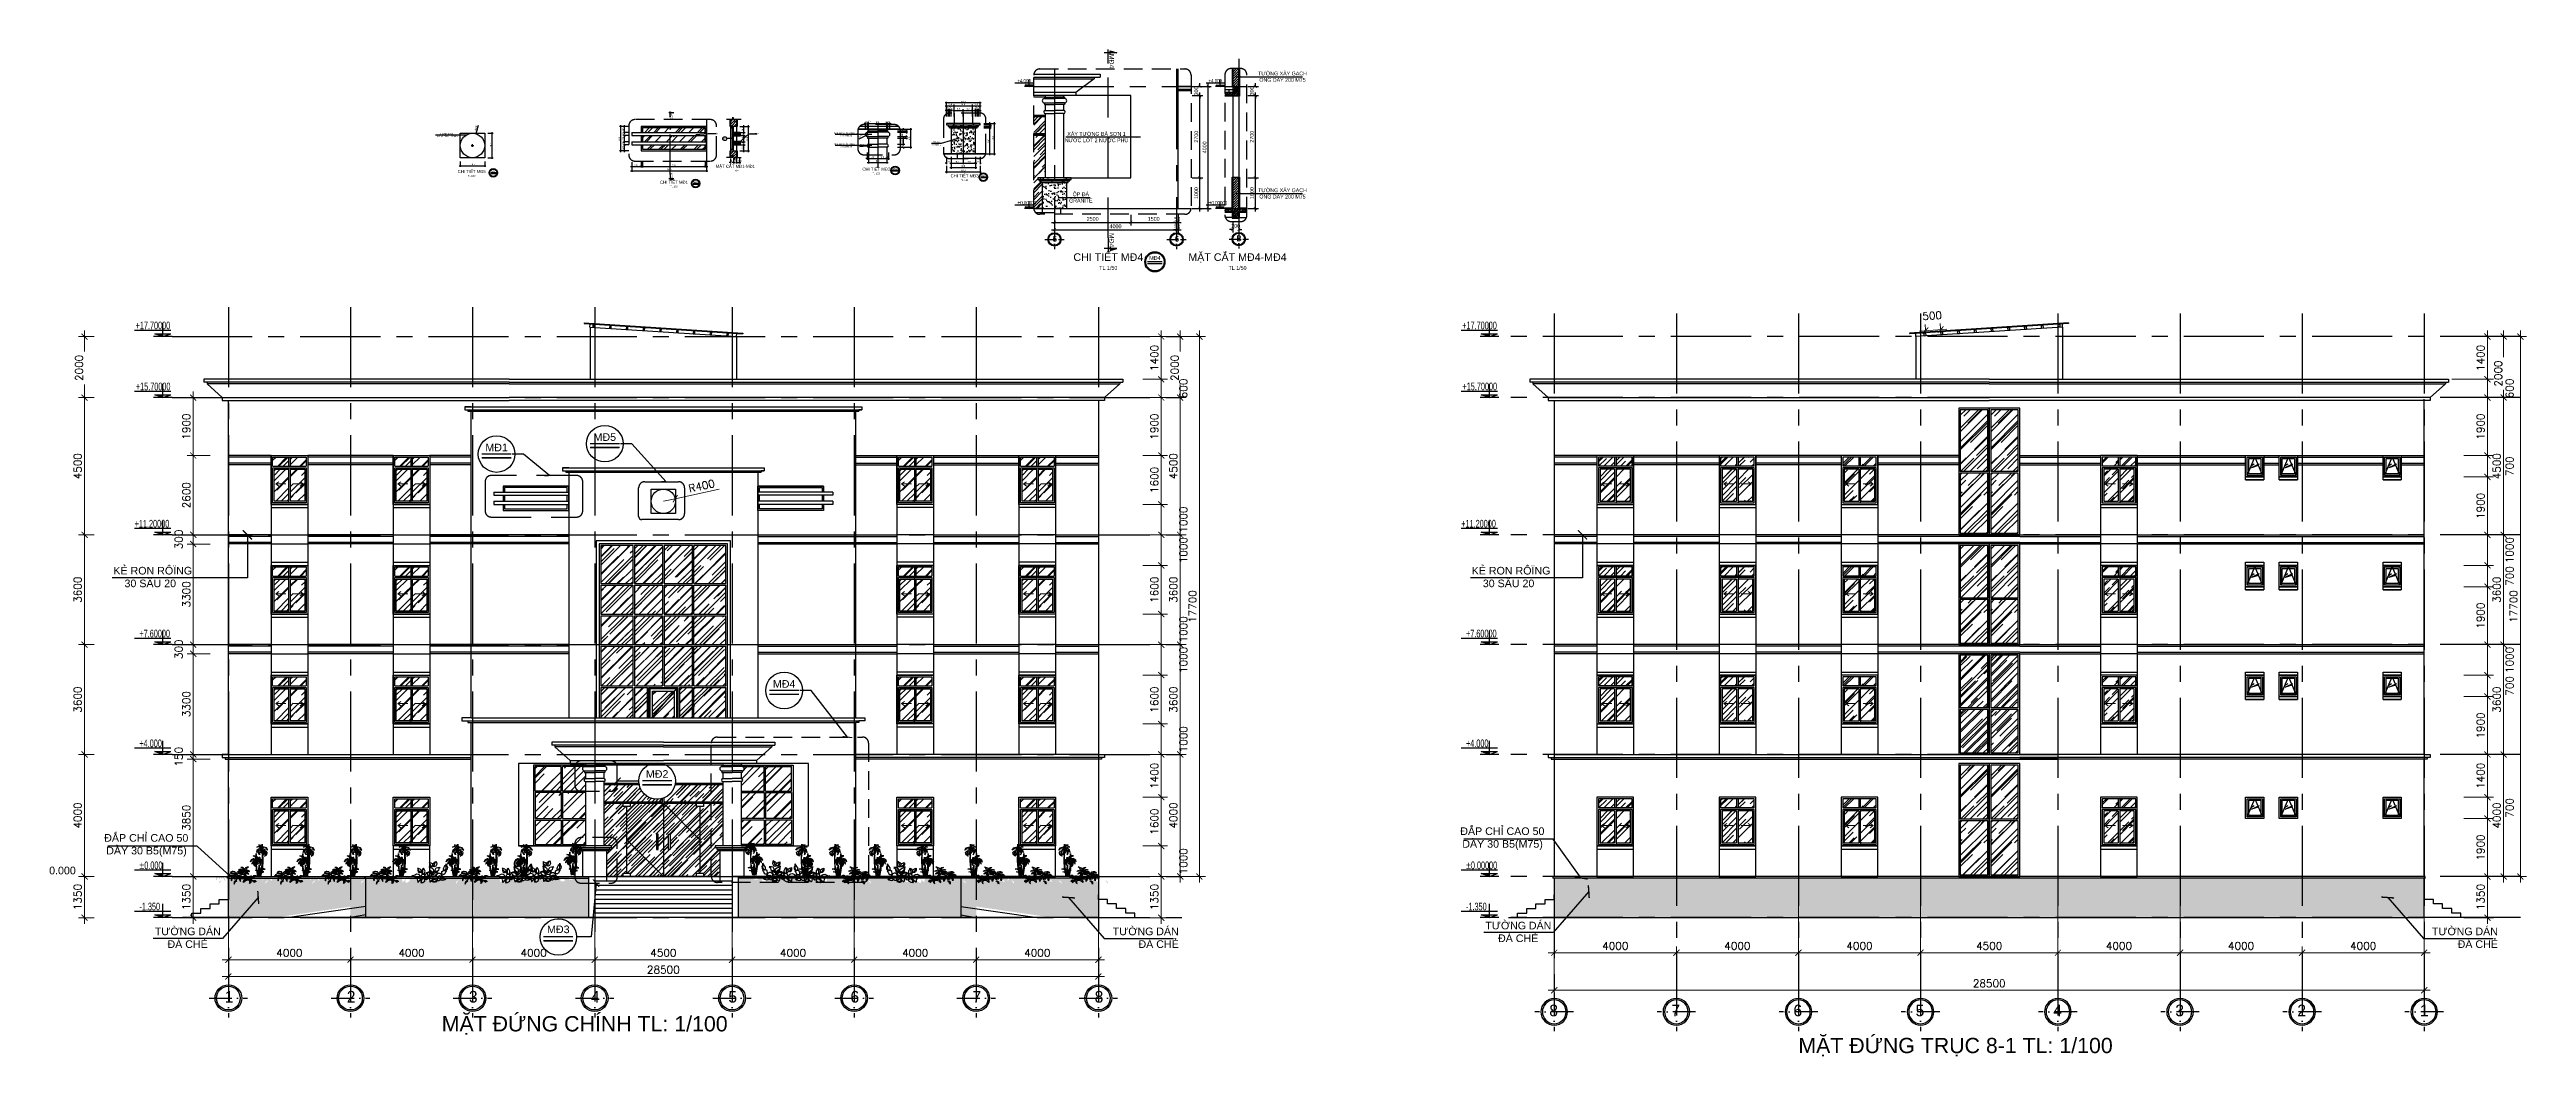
# Model space of a CAD drawing. Header units: inches. Extents: x 452443 to 881249, y 975131 to 1198310.
# Drawn here: x 554576 to 635720, y 1030609 to 1063622 of the extents above; entities that cross this region are included whole.
import ezdxf
from ezdxf.enums import TextEntityAlignment as Align

# ---------------------------------------------------------------- set-up
doc = ezdxf.new("R2010")
doc.units = ezdxf.units.IN
doc.header["$LTSCALE"] = 3.5
doc.header["$MEASUREMENT"] = 0
for name, pattern in [('ACAD_ISO10W100', [18, 12, -3, 0, -3]), ('CENTER', [2, 1.25, -0.25, 0.25, -0.25]), ('HIDDEN', [0.375, 0.25, -0.125])]:
    doc.linetypes.add(name, pattern=pattern)
for name, color, linetype in [('cot', 1, 'Continuous'), ('DOOR-84', 84, 'Continuous'), ('GHICHU', 40, 'Continuous'), ('hatch', 4, 'Continuous'), ('hatch vl', 4, 'Continuous'), ('HATCH47', 47, 'Continuous'), ('kich thuoc', 3, 'Continuous'), ('Mui ten', 9, 'Continuous'), ('Netcat', 5, 'Continuous'), ('Netthay_126', 126, 'Continuous'), ('NOI THAT', 42, 'Continuous'), ('phong', 2, 'Continuous'), ('text', 3, 'Continuous'), ('TEXT2', 7, 'Continuous'), ('thuocdo', 3, 'Continuous'), ('TREE1', 84, 'Continuous'), ('Truc', 252, 'Continuous'), ('VISIONABLE-LINE126', 126, 'Continuous')]:
    doc.layers.add(name, color=color, linetype=linetype)
doc.styles.add('chu 1', font='VHELVEN0.TTF')
doc.styles.add('CHUGHICHU', font='VTIMESN0.TTF')
doc.styles.add('KICHTHUOC', font='VHELVCN0.TTF')
doc.styles.add('romand', font='romand.shx')
doc.styles.get("Standard").update_dxf_attribs({"font": 'times.ttf'})
doc.styles.add('STYLE5', font='VAVON_.TTF')
doc.styles.add('VNI-HELVE', font='VHELVEN0.TTF')
doc.dimstyles.new('50', dxfattribs={"dimscale": 75, "dimtxt": 2.5, "dimasz": 30, "dimexe": 2, "dimexo": 0, "dimgap": 1, "dimtad": 1, "dimdec": 0, "dimdsep": 46, "dimtxsty": 'CHUGHICHU', "dimblk": 'ARCHTICK', "dimcen": 1.5, "dimdle": 2, "dimclrd": 256, "dimclre": 256, "dimclrt": 7, "dimadec": 0, "dimazin": 0, "dimtfac": 1, "dimtdec": 0, "dimtofl": 0, "dimtmove": 2, "dimatfit": 3, "dimldrblk": 'ARCHTICK', "dimfxl": 1, "dimtolj": 1, "dimtzin": 0, "dimlwd": -1, "dimlwe": -1, "dimarcsym": 0})
doc.dimstyles.new('MUITEN', dxfattribs={"dimtxt": 250, "dimasz": 150, "dimexe": 1.25, "dimexo": 1.5, "dimgap": 1.5, "dimtad": 1, "dimdec": 0, "dimlfac": 2, "dimrnd": 1.38778e-17, "dimtxsty": 'Standard', "dimcen": 1, "dimclrd": 8, "dimclre": 8, "dimclrt": 7, "dimaunit": 1, "dimazin": 0, "dimtfac": 1, "dimtdec": 0, "dimtmove": 0, "dimatfit": 3, "dimfxl": 1, "dimarcsym": 0})
doc.dimstyles.new('tl 50', dxfattribs={"dimscale": 50, "dimtxt": 2.5, "dimasz": 2, "dimexe": 2, "dimexo": 1, "dimgap": 1, "dimtad": 1, "dimdec": 0, "dimzin": 0, "dimdsep": 46, "dimtxsty": 'chu 1', "dimblk": 'ARCHTICK', "dimcen": 2, "dimdle": 2, "dimclrd": 256, "dimclre": 256, "dimclrt": 256, "dimadec": 1, "dimazin": 0, "dimtfac": 1, "dimtdec": 0, "dimtix": 1, "dimtofl": 0, "dimtmove": 0, "dimatfit": 3, "dimldrblk": 'ARCHTICK', "dimfxl": 5, "dimfxlon": 1, "dimtolj": 1, "dimtzin": 0, "dimlwd": -1, "dimarcsym": 0})
doc.dimstyles.new('TL100', dxfattribs={"dimscale": 100, "dimtxt": 2.5, "dimasz": 2, "dimexe": 2, "dimexo": 1, "dimgap": 1, "dimtad": 1, "dimdec": 0, "dimzin": 0, "dimdsep": 46, "dimtxsty": 'romand', "dimblk": 'ARCHTICK', "dimcen": 2, "dimdle": 2, "dimclrd": 256, "dimclre": 256, "dimclrt": 7, "dimadec": 0, "dimazin": 0, "dimtfac": 0.004, "dimtdec": 0, "dimtmove": 2, "dimatfit": 3, "dimfxl": 1, "dimtolj": 1, "dimtzin": 0, "dimlwd": 20, "dimlwe": 20, "dimarcsym": 1})
doc.dimstyles.new('TL20...', dxfattribs={"dimscale": 20, "dimtxt": 2.5, "dimasz": 2, "dimexe": 2, "dimexo": 2, "dimgap": 1, "dimtad": 1, "dimdec": 0, "dimzin": 0, "dimdsep": 46, "dimtxsty": 'chu 1', "dimblk": 'ARCHTICK', "dimcen": 2, "dimdle": 2, "dimclrd": 256, "dimclre": 256, "dimclrt": 256, "dimadec": 1, "dimazin": 0, "dimtfac": 1, "dimtdec": 0, "dimtix": 1, "dimtofl": 0, "dimtmove": 0, "dimatfit": 3, "dimldrblk": 'ARCHTICK', "dimfxl": 10, "dimfxlon": 1, "dimtolj": 1, "dimtzin": 0, "dimlwd": -1, "dimarcsym": 0})
picture_1 = doc.add_image_def('image1.jpg', size_in_pixel=(400, 400))
pattern_1 = [(228.012788, (746853.69, 1044760.4), (-5200, -5850), [87.4484, -8657.4072]), (184.96974, (746795.19, 1044695.402), (7800, 650), [150.0642, -14856.351]), (132.510447, (746645.69, 1044682.4), (6500, -7150), [105.8122, -10475.4212]), (267.273689, (746392.19, 1044519.902), (650, 13000), [136.6547, -13528.8127]), (292.833654, (746385.69, 1044383.402), (-3250, 7800), [134.0007, -13266.0925]), (357.273689, (746437.69, 1044259.902), (-13000, 650), [136.6547, -13528.8127]), (37.69424, (746574.19, 1044253.402), (-8450, -6500), [180.7189, -17891.1516]), (72.255328, (746717.19, 1044363.902), (4550, 14300), [170.6172, -16891.109]), (121.429566, (746769.19, 1044526.402), (-5200, 8450), [137.1175, -13574.6475]), (175.236358, (746697.69, 1044643.4), (7150, -650), [156.5408, -7670.4957]), (222.397438, (746541.69, 1044656.402), (-7800, -7150), [202.4412, -20041.6938]), (138.814075, (747035.69, 1044513.4), (-4550, 3900), [69.0956, -6840.4991]), (171.469234, (746983.69, 1044558.902), (8450, -1300), [131.454, -13013.9824]), (225, (746853.7, 1044578.4), (-7e-14, -650), [91.9236, -827.3152]), (203.19859, (746808.19, 1044656.4), (3250, 1300), [49.5027, -4900.7498]), (291.80141, (746762.69, 1044636.9), (-650, 1950), [70.007, -3430.3502]), (30.963757, (746788.69, 1044571.9), (1950, 1300), [113.7038, -3676.4149]), (161.56505, (746886.2, 1044630.4), (1300, -650), [82.2191, -1973.2613]), (16.38954, (746385.69, 1044636.9), (6500, 1950), [115.18, -11402.8493]), (70.346176, (746496.19, 1044669.4), (-2600, -7150), [96.6296, -9566.315]), (293.19859, (746886.19, 1044760.4), (-1300, 3250), [99.0048, -4851.2478]), (343.61046, (746925.19, 1044669.4), (-6500, 1950), [115.18, -11402.8493]), (339.443955, (746385.69, 1044233.9), (-3250, 1300), [111.072, -5442.5304]), (294.77514, (746489.69, 1044194.9), (-3250, 7150), [93.0657, -9213.518]), (66.80141, (746892.69, 1044110.4), (1300, 3250), [99.0048, -4851.2478]), (17.354025, (746931.69, 1044201.4), (-8450, -2600), [108.9601, -10787.0253]), (69.443955, (746574.19, 1044110.4), (-1300, -3250), [55.536, -5498.0664]), (101.30993, (746853.69, 1044110.4), (-650, 2600), [33.1435, -3281.2192]), (165.96376, (746847.19, 1044142.9), (1950, -650), [134.0008, -2546.018]), (186.009006, (746717.19, 1044175.4), (6500, 650), [124.1825, -12294.05]), (303.69007, (746788.69, 1044513.4), (-650, 1300), [93.7443, -2249.864]), (353.157227, (746840.69, 1044435.402), (11050, -1300), [163.666, -16202.9157]), (60.945396, (747003.19, 1044415.9), (-2600, -4550), [66.9214, -6625.2382]), (90, (747035.7, 1044474.4), (-650, 650), [39, -611]), (120.256437, (746704.19, 1044194.9), (2600, -4550), [90.3006, -8939.788]), (48.012788, (746658.69, 1044272.9), (5200, 5850), [174.8968, -8569.9588]), (0, (746775.7, 1044402.9), (650, 650), [169, -481]), (325.304846, (746944.69, 1044402.9), (6500, -4550), [102.774, -10174.6283]), (254.054604, (747029.19, 1044344.4), (-650, -2600), [94.6413, -4637.4301]), (207.645975, (747003.19, 1044253.402), (-12350, -6500), [154.0923, -15255.1582]), (175.426079, (746866.69, 1044181.902), (-8450, 650), [163.0194, -16138.8977])]
pattern_2 = [(45, (741166.62, 1080436.48), (254.55844, 678.8225), [4500, -600, 1500, -300]), (45, (741342.7, 1080824.7), (-494.2676, 70.0036), [900, -99, 1800, -225]), (45, (741092.37, 1080722.86), (960.95812, 1245.21504), [2400, -420, 1200, -300])]
pattern_3 = [(45, (496597.5, 1083999.8), (424.264, 1131.3708), [7500, -1000, 2500, -500]), (45, (496890.9, 1084646.8), (-823.7794, 116.6726), [1500, -165, 3000, -375]), (45, (496473.73, 1084477.1), (1601.5969, 2075.3584), [4000, -700, 2000, -500])]
pattern_4 = [(50, (744322.19, 1044110.4), (107.589027, -9.41282), [11.25, -123.75]), (355, (744322.19, 1044110.4), (-20.8127, 112.82882), [9, -99]), (100.4514, (744331.15, 1044109.62), (86.77641, 103.41593), [9.56103, -105.17132]), (46.1842, (744322.19, 1044140.4), (160.08616, -24.82785), [16.875, -185.625]), (96.6356, (744335.53, 1044138.33), (140.1994, 146.11768), [14.34154, -157.75695]), (351.1842, (744322.19, 1044140.4), (140.1993, 146.11779), [13.5, -148.5]), (21, (744337.19, 1044132.9), (89.53606, -60.392834), [11.25, -123.75]), (326, (744337.19, 1044132.9), (36.4973, 108.77251), [9, -99]), (71.4514, (744344.65, 1044127.87), (126.033394, 48.379575), [9.56103, -105.17132]), (37.5, (744322.186, 1044110.4), (1.823978, 49.934078), [0, -97.8, 0, -100.5, 0, -99.375]), (7.5, (744322.186, 1044110.4), (39.46043, 59.161757), [0, -57.3, 0, -95.55, 0, -37.875]), (327.5, (744288.736, 1044110.4), (80.073365, -3.383231), [0, -37.5, 0, -117, 0, -155.25]), (317.5, (744273.736, 1044110.4), (87.477925, 15.015747), [0, -48.75, 0, -77.7, 0, -110.25]), (45, (744322.186, 1044110.4), (-45.078057, 45.078057), []), (45, (744322.186, 1044128.777), (-45.078057, 45.078057), [])]

msp = doc.modelspace()

# ---------------------------------------------------------------- texts
at = {"style": 'chu 1'}
msp.add_text('0.000', height=250, dxfattribs=at).set_placement((554562.6, 1036580.9))
for s, insert, char_height, width, attachment_point in [('{\\fVNI Helve|b0|i0|c0|p2;TÖÔØNG XAÂY GAÏCH OÁNG DAØY 200 M75}', (594967.6, 1062730.5), 125, 1903.812, 5), ('{\\fVNI Helve|b0|i0|c0|p2;LO GO MICA\\PBAÉT VÍT VAØO TÖÔØNG}', (567593.3, 1060816.6), 50, 831.544, 5), ('{\\fVNI Helve|b0|i0|c0|p2;LAM BTCT}', (576311.9, 1060864.2), 50, 352.54, 5), ('K7', (576697.1, 1060698.9), 50, 81.408, 5), ('{\\fVNI Helve|b0|i0|c0|p2;LAM BTCT}', (577648.3, 1060855.4), 50, 352.54, 5), ('{\\fVNI Helve|b0|i0|c0|p2;ÑAÉP GÔØ CHÆ TRANG TRÍ XM B5(M75)}', (580674.5, 1060832.8), 50, 831.544, 5), ('{\\fVNI Helve|b0|i0|c0|p2;ÑAÉP GÔØ CHÆ TRANG TRÍ XM B5(M75)}', (580674.5, 1060473.7), 50, 831.544, 5), ('{\\fVNI Helve|b0|i0|c0|p2;OÁP ÑAÙ GRANITE}', (583629.3, 1060540.5), 50, 432.85, 5), ('{\\fVNI Helve|b0|i0|c0|p2;XAÂY TÖÔØNG BAÛ SÔN 1 NÖÔÙC LOÙT 2 NÖÔÙC PHUÛ}', (588874.4, 1060748.2), 125, 2148.159, 5), ('MAËT CAÉT MÑ1-MÑ1\\P{\\H0.5x;TL 1/20 }', (577043.3, 1059732.5), 100, 1349.232, 5), ('CHI TIEÁT MÑ2\\P{\\H0.5x;TL 1/20 }', (581662.4, 1059640.6), 100, 1181.252, 5), ('MÑ2', (582276.6, 1059712.2), 50, 129.508, 5), ('CHI TIEÁT MÑ5\\P{\\H0.5x;TL 1/20 }', (568406.5, 1059561.2), 100, 1181.252, 5), ('MÑ5', (569114.5, 1059626.5), 50, 129.508, 5), ('CHI TIEÁT MÑ1\\P{\\H0.5x;TL 1/20 }', (575033.8, 1059211.3), 100, 1181.252, 5), ('MÑ1', (575741.8, 1059276.5), 50, 129.508, 5), ('CHI TIEÁT MÑ3\\P{\\H0.5x;TL 1/20 }', (584552.7, 1059421.5), 100, 1181.252, 5), ('MÑ3', (585166.9, 1059486.6), 50, 129.508, 5), ('{\\fVNI Helve|b0|i0|c0|p2;OÁP ÑAÙ GRANITE}', (588361.2, 1058770.6), 125, 738.164, 5), ('{\\fVNI Helve|b0|i0|c0|p2;TÖÔØNG XAÂY GAÏCH OÁNG DAØY 200 M75}', (594967.6, 1058902.4), 125, 1903.812, 5), ('{\\H2.5x;CHI TIEÁT MÑ4\\P\\H0.5x;TL 1/50}', (589262, 1056668), 100, 2786.83, 5), ('MÑ4', (590787.8, 1056787.9), 125, 323.77, 5), ('{\\H2.5x;MAËT CAÉT MÑ4-MÑ4\\P\\H0.5x;TL 1/50}', (593493.5, 1056668), 100, 4379.886, 5), ('MÑ5', (572766.6, 1050913.9), 250, 647.539, 5), ('MÑ1 ', (569222.1, 1050574.1), 250, 647.539, 5), ('{\\W0.533771; }KEÛ RON ROÂÏNG \\P{\\W4.41812; }30 SAÂU 20', (556603.1, 1046325.5), 250, 2641.315, 4), ('{\\W0.533771; }KEÛ RON ROÂÏNG \\P{\\W4.41812; }30 SAÂU 20', (601101, 1046325.5), 250, 2641.315, 4), ('MÑ4', (578641.5, 1042822.4), 250, 647.539, 5), ('MÑ2', (574480.4, 1039870.1), 250, 647.539, 5), ('\\pi53.58328;ÑAÉP CHÆ CAO 50 \\P\\pi119.39108;DAØY 30 B5(M75)', (556313.4, 1037529.4), 250, 2971.373, 4), ('\\pi53.58328;ÑAÉP CHÆ CAO 50 \\P\\pi119.39108;DAØY 30 B5(M75)', (600738.5, 1037749.4), 250, 2971.373, 4), ('\\pi222.47874;TÖÔØNG{\\W0.94327; }DAÙN \\P\\pi638.44695;ÑAÙ CHEÛ', (557801, 1034499.5), 250, 2579.122, 4), ('MÑ3', (571243.7, 1034775.7), 250, 647.539, 5), ('TÖÔØNG{\\W0.94327; }DAÙN ÑAÙ CHEÛ', (591568.7, 1034499.5), 250, 2579.122, 6), ('\\pi222.47874;TÖÔØNG{\\W0.94327; }DAÙN \\P\\pi638.44695;ÑAÙ CHEÛ', (601389.7, 1034691.9), 250, 2579.122, 4), ('TÖÔØNG{\\W0.94327; }DAÙN ÑAÙ CHEÛ', (634785.2, 1034499.5), 250, 2579.122, 6)]:
    msp.add_mtext(s, dxfattribs=dict(at, insert=insert, char_height=char_height, width=width, attachment_point=attachment_point))
at = {"layer": 'text', "linetype": 'Continuous', "style": 'STYLE5'}
for s, height, p in [('5', 191.2, (587508.9, 1057320.6)), ('6', 191.2, (591508.9, 1057320.6)), ('B', 191.2, (593546.5, 1057335)), ('1', 382.5, (560456.6, 1032375.6)), ('2', 382.5, (564456.6, 1032375.6)), ('3', 382.5, (568456.6, 1032375.6)), ('4', 382.5, (572456.6, 1032375.6)), ('5', 382.5, (576956.6, 1032375.6)), ('6', 382.5, (580956.6, 1032375.6)), ('7', 382.5, (584956.6, 1032375.6)), ('8', 382.5, (588956.6, 1032375.6)), ('8', 382.5, (603849.7, 1031926.5)), ('7', 382.5, (607849.7, 1031926.5)), ('6', 382.5, (611848.7, 1031926.5)), ('5', 382.5, (615849.7, 1031926.5)), ('4', 382.5, (620357, 1031926.5)), ('3', 382.5, (624359, 1031926.5)), ('2', 382.5, (628357, 1031926.5)), ('1', 382.5, (632372.5, 1031926.5))]:
    msp.add_text(s, height=height, dxfattribs=at).set_placement(p, align=Align.CENTER)
at = {"layer": 'TEXT2', "char_height": 500, "style": 'VNI-HELVE'}
for s, insert, attachment_point in [('{\\C7;MAËT ÑÖÙNG CHÍNH TL: 1/100}', (567423.2, 1031931.9), 1), ('{\\C7;MAËT ÑÖÙNG TRUÏC 8-1 TL: 1/100}', (622165.6, 1031219), 3)]:
    msp.add_mtext_dynamic_manual_height_columns(s, width=16977.87, gutter_width=1000, heights=[0], dxfattribs=dict(at, insert=insert, attachment_point=attachment_point))
at = {"layer": 'thuocdo', "char_height": 50, "attachment_point": 5, "style": 'chu 1'}
for insert in [(576904.8, 1059965.5), (577183.7, 1059965.5)]:
    msp.add_mtext('\\A1;100', dxfattribs=dict(at, insert=insert))

# ---------------------------------------------------------------- blocks, each defined once
blk = doc.blocks.new('truc tron')
at = {"layer": 'DOOR-84', "linetype": 'ACAD_ISO10W100', "ltscale": 20}
for p, q in [((710, 0), (-710, 0)), ((0, -710), (0, 710))]:
    blk.add_line(p, q, dxfattribs=at)
at = {"layer": 'DOOR-84', "linetype": 'Continuous'}
blk.add_circle((0, 0), 492, dxfattribs=at)
at = {"layer": 'NOI THAT', "linetype": 'Continuous'}
blk.add_circle((0, 0), 437, dxfattribs=at)
blk = doc.blocks.new('ELE_TR10')
for p, q in [((1460, 7697), (1605, 8464)), ((1605, 8464), (2174, 8717)), ((2500, 8344), (2135, 8158)), ((2174, 8717), (2749, 8664)), ((2745, 8669), (2500, 8344)), ((2820, 4060), (2757, 10459)), ((2757, 10459), (2980, 4856)), ((3307, 8447), (2766, 8650)), ((2772, 8652), (2851, 8253)), ((3710, 7973), (3307, 8447)), ((4090, 8168), (3549, 8370)), ((3555, 8372), (3634, 7974)), ((-1179, 4489), (-827, 5339)), ((-823, 4868), (-1179, 4489)), ((-1053, 4793), (-992, 4689)), ((-1015, 4886), (-942, 4742)), ((-973, 4987), (-892, 4796)), ((-926, 5099), (-839, 4851)), ((-873, 5227), (-780, 4891)), ((-827, 5339), (-134, 5701)), ((-474, 5054), (-823, 4868)), ((-807, 5350), (-718, 4924)), ((-739, 3870), (-661, 3778)), ((-717, 5397), (-655, 4958)), ((-717, 3968), (-621, 3838)), ((-693, 4075), (-581, 3900)), ((-666, 4193), (-538, 3963)), ((-635, 4328), (-487, 4013)), ((-625, 5445), (-591, 4992)), ((-590, 4460), (-431, 4056)), ((-529, 5494), (-525, 5027)), ((-510, 4522), (-375, 4099)), ((-46, 5094), (-474, 5054)), ((-429, 5547), (-456, 5055)), ((-444, 4573), (-317, 4144)), ((-322, 5603), (-388, 5062)), ((-358, 4639), (-258, 4189)), ((-208, 5662), (-320, 5068)), ((-95, 5680), (-251, 5075)), ((-251, 4718), (-195, 4229)), ((-228, 6518), (693, 6532)), ((262, 6342), (-228, 6518)), ((0, 5630), (-180, 5082)), ((-161, 3914), (178, 4436)), ((135, 3192), (-161, 3914)), ((-155, 4791), (-129, 4247)), ((-137, 3952), (451, 3742)), ((-134, 5701), (416, 5410)), ((-130, 3838), (452, 3672)), ((91, 5582), (-107, 5089)), ((-81, 3718), (452, 3603)), ((-78, 4042), (451, 3812)), ((-69, 5347), (320, 5593)), ((186, 5399), (-69, 5347)), ((-52, 4869), (-63, 4265)), ((326, 4923), (-46, 5094)), ((180, 5535), (-35, 5089)), ((-22, 4128), (451, 3885)), ((57, 4905), (5, 4283)), ((266, 5489), (25, 5062)), ((102, 6523), (30, 6425)), ((32, 4212), (457, 3958)), ((70, 5435), (65, 5375)), ((158, 4872), (73, 4301)), ((351, 5445), (83, 5035)), ((86, 4294), (490, 4014)), ((202, 6524), (98, 6400)), ((112, 5462), (100, 5382)), ((950, 2763), (135, 3192)), ((159, 5491), (137, 5389)), ((138, 4375), (522, 4070)), ((429, 5391), (141, 5008)), ((256, 4840), (143, 4320)), ((311, 6526), (168, 6375)), ((210, 5523), (174, 5397)), ((178, 4436), (690, 4706)), ((381, 5374), (186, 5399)), ((481, 5310), (199, 4981)), ((199, 4447), (554, 4125)), ((269, 5560), (210, 5396)), ((351, 4809), (215, 4333)), ((433, 6528), (240, 6350)), ((331, 5591), (245, 5392)), ((531, 5234), (257, 4954)), ((570, 6095), (262, 6342)), ((444, 4778), (278, 4316)), ((381, 5584), (280, 5387)), ((284, 4492), (585, 4181)), ((571, 6530), (300, 6311)), ((433, 5577), (316, 5383)), ((583, 5166), (317, 4927)), ((320, 5593), (707, 5540)), ((732, 4931), (326, 4923)), ((536, 4748), (340, 4299)), ((486, 5570), (353, 5378)), ((710, 6517), (355, 6267)), ((365, 4534), (618, 4236)), ((568, 5267), (381, 5374)), ((542, 5563), (389, 5370)), ((621, 4708), (402, 4283)), ((623, 5091), (410, 4925)), ((789, 6454), (411, 6223)), ((416, 5410), (731, 4925)), ((602, 5554), (419, 5353)), ((437, 4580), (650, 4293)), ((666, 5546), (449, 5336)), ((655, 4302), (451, 3947)), ((451, 3947), (452, 3517)), ((452, 3517), (604, 3153)), ((687, 4637), (463, 4266)), ((869, 6388), (467, 6177)), ((717, 5520), (479, 5318)), ((741, 5473), (510, 5301)), ((515, 4613), (661, 4386)), ((667, 5024), (525, 4927)), ((748, 4570), (525, 4249)), ((953, 6320), (526, 6130)), ((765, 5427), (541, 5283)), ((671, 5090), (568, 5267)), ((777, 5718), (570, 6095)), ((787, 5382), (571, 5262)), ((1041, 6248), (579, 6079)), ((586, 4651), (669, 4500)), ((810, 5339), (588, 5234)), ((811, 4512), (588, 4232)), ((831, 5296), (604, 5206)), ((604, 3153), (950, 2763)), ((1134, 6173), (612, 6019)), ((848, 5251), (620, 5178)), ((846, 5203), (636, 5150)), ((1235, 6091), (645, 5958)), ((844, 5158), (652, 5123)), ((684, 4707), (655, 4302)), ((846, 5115), (668, 5094)), ((839, 4976), (671, 5090)), ((1295, 5994), (678, 5898)), ((693, 6532), (1299, 6039)), ((841, 5073), (706, 5066)), ((707, 5540), (848, 5263)), ((1287, 5887), (713, 5835)), ((781, 7339), (717, 4410)), ((736, 4755), (717, 2500)), ((717, 2500), (940, 908)), ((1279, 5785), (748, 5771)), ((839, 5033), (753, 5034)), ((767, 5308), (777, 5718)), ((936, 4938), (767, 5308)), ((1092, 5168), (768, 5318)), ((1134, 5243), (769, 5384)), ((1184, 5319), (771, 5448)), ((1238, 5399), (772, 5512)), ((1256, 5492), (774, 5575)), ((1264, 5588), (775, 5640)), ((1271, 5685), (777, 5705)), ((813, 3487), (781, 7339)), ((1040, 5102), (802, 5231)), ((1004, 2054), (813, 3487)), ((848, 5263), (837, 4974)), ((995, 5035), (850, 5127)), ((1251, 5418), (930, 4937)), ((940, 908), (1163, -302)), ((1499, 5079), (943, 4920)), ((946, 4925), (1247, 4652)), ((970, 4881), (1374, 4837)), ((1327, 5330), (971, 4875)), ((1195, 813), (1004, 2054)), ((1043, 4968), (1176, 4858)), ((1093, 5031), (1290, 4846)), ((1139, 5101), (1384, 4840)), ((1546, -397), (1195, 813)), ((1197, 5164), (1446, 4862)), ((1212, 5004), (1257, 4649)), ((1275, 4751), (1225, 4849)), ((1247, 4652), (1640, 4537)), ((1299, 6039), (1251, 5418)), ((1253, 5236), (1506, 4884)), ((1296, 5021), (1320, 4631)), ((1313, 5312), (1566, 4905)), ((1901, 5571), (1327, 5330)), ((1374, 4837), (1760, 4975)), ((1384, 5046), (1381, 4612)), ((1395, 5359), (1626, 4927)), ((1477, 5072), (1442, 4595)), ((1910, 6893), (1460, 7697)), ((1484, 5396), (1687, 4949)), ((2105, 4936), (1499, 5079)), ((1571, 5062), (1504, 4577)), ((1664, 5040), (1565, 4559)), ((1574, 5434), (1748, 4971)), ((1759, 5017), (1628, 4540)), ((1640, 4537), (1937, 4225)), ((1641, -334), (2342, 1258)), ((1666, 5472), (1820, 4964)), ((1857, 4994), (1683, 4492)), ((1957, 4971), (1733, 4439)), ((1749, 7181), (1869, 7165)), ((1760, 4975), (2183, 4897)), ((1761, 5512), (1892, 4950)), ((2061, 4946), (1782, 4388)), ((2135, 4859), (1829, 4338)), ((1902, 7797), (1832, 7408)), ((1832, 7408), (1910, 6893)), ((1860, 5554), (1962, 4938)), ((2182, 4739), (1877, 4288)), ((1878, -329), (1910, 2727)), ((2559, 5150), (1901, 5571)), ((2135, 8158), (1902, 7797)), ((1910, 2727), (1910, -393)), ((2226, 4627), (1924, 4238)), ((1937, 4225), (2078, 3856)), ((2276, 4503), (1957, 4172)), ((1971, 5527), (2030, 4925)), ((2316, 4402), (1984, 4102)), ((2345, 4324), (2010, 4034)), ((2382, 4230), (2035, 3967)), ((2351, 4094), (2060, 3902)), ((2078, 3856), (2097, 3336)), ((2307, 3963), (2079, 3832)), ((2080, 5457), (2098, 4912)), ((2269, 3847), (2082, 3756)), ((2234, 3743), (2084, 3682)), ((2202, 3648), (2087, 3610)), ((2097, 3336), (2390, 4209)), ((2390, 4209), (2105, 4936)), ((2852, 2373), (2151, -429)), ((2181, 5392), (2165, 4900)), ((2183, 4897), (2514, 4682)), ((2295, 5321), (2231, 4866)), ((2386, 5263), (2294, 4825)), ((2342, 1258), (2820, 4060)), ((2455, 5217), (2355, 4785)), ((2540, 5162), (2414, 4747)), ((2596, 5034), (2473, 4708)), ((2514, 4682), (2836, 4272)), ((2637, 4902), (2529, 4663)), ((2836, 4272), (2559, 5150)), ((2674, 4786), (2576, 4603)), ((2707, 4682), (2622, 4545)), ((2737, 4586), (2666, 4488)), ((2754, 6690), (3508, 7218)), ((3047, 7120), (2754, 6690)), ((2851, 8253), (3099, 7927)), ((2980, 4856), (2852, 2373)), ((3023, 6879), (2908, 6917)), ((3105, 6936), (2949, 6976)), ((3195, 6999), (2991, 7037)), ((3295, 7069), (3034, 7100)), ((3152, 7500), (3047, 7120)), ((3408, 7148), (3060, 7167)), ((3099, 7927), (3152, 7500)), ((3508, 7218), (3710, 7973)), ((3537, 6410), (4291, 6939)), ((3830, 6840), (3537, 6410)), ((3634, 7974), (3882, 7648)), ((3888, 6657), (3732, 6697)), ((3978, 6720), (3774, 6758)), ((4078, 6789), (3817, 6821)), ((3935, 7221), (3830, 6840)), ((4191, 6869), (3843, 6887)), ((4296, 6960), (3862, 6955)), ((4323, 7058), (3881, 7024)), ((3882, 7648), (3935, 7221)), ((4346, 7138), (3900, 7094)), ((4374, 7242), (3920, 7166)), ((4493, 7693), (4090, 8168)), ((4291, 6939), (4493, 7693))]:
    blk.add_line(p, q)
for points in [[(2738, 8447), (2339, 8370), (1943, 8477), (1528, 8365), (1215, 8124), (928, 7690), (1133, 8587), (1755, 9060), (2347, 8866), (2738, 8440)], [(2684, 8512), (2381, 8783), (2225, 9162), (1884, 9424), (1503, 9526), (983, 9491), (1821, 9873), (2574, 9665), (2779, 9078), (2679, 8508)], [(2636, 8551), (2494, 8932), (2533, 9340), (2353, 9731), (2063, 9999), (1587, 10210), (2506, 10158), (3076, 9623), (2984, 9007), (2630, 8550)], [(2756, 8537), (3157, 8605), (3490, 8843), (3919, 8883), (4296, 8766), (4717, 8460), (4211, 9229), (3464, 9455), (2977, 9066), (2758, 8531)], [(1603, 86), (1461, 466), (1500, 874), (1320, 1265), (1030, 1533), (554, 1744), (1474, 1692), (2043, 1158), (1951, 542), (1597, 85)], [(1567, -251), (1645, 1644), (1722, 3499), (1606, -289)], [(2133, -344), (2315, 20), (2319, 429), (2539, 799), (2855, 1036), (3350, 1195), (2431, 1240), (1808, 768), (1836, 146), (2140, -346)], [(2113, 905), (2390, 1202), (2511, 1594), (2827, 1886), (3197, 2022), (3717, 2034), (2849, 2339), (2118, 2063), (1967, 1459), (2118, 901)], [(1163, -302), (1177, -393)]]:
    blk.add_lwpolyline(points)
at = {"const_width": 10}
for points in [[(1075, 8334), (1202, 8104)], [(1106, 8469), (1254, 8154)], [(1151, 8601), (1310, 8196)], [(1231, 8662), (1366, 8240)], [(1297, 8714), (1424, 8284)], [(1383, 8779), (1483, 8330)], [(1490, 8859), (1546, 8369)], [(1586, 8931), (1612, 8387)], [(1589, 8383), (1987, 7927)], [(1645, 8482), (2024, 7986)], [(1689, 9010), (1678, 8405)], [(1743, 8526), (2062, 8045)], [(1797, 9046), (1745, 8423)], [(1899, 9012), (1814, 8442)], [(1916, 10191), (1838, 10099)], [(1838, 8568), (2102, 8107)], [(1997, 8980), (1884, 8461)], [(2016, 10185), (1904, 10069)], [(1929, 8608), (2146, 8164)], [(2092, 8949), (1956, 8474)], [(2125, 10179), (1972, 10039)], [(2018, 8648), (2205, 8194)], [(2185, 8919), (2019, 8456)], [(2247, 10172), (2042, 10008)], [(2276, 8889), (2081, 8440)], [(2385, 10165), (2099, 9966)], [(2106, 8687), (2262, 8223)], [(2523, 10142), (2151, 9918)], [(2195, 8692), (2318, 8229)], [(2597, 10073), (2203, 9870)], [(2427, 8778), (2204, 8407)], [(2319, 8672), (2209, 8622)], [(2659, 10017), (2256, 9820)], [(2489, 8711), (2266, 8390)], [(2292, 8706), (2376, 8281)], [(2737, 9943), (2311, 9769)], [(2552, 8653), (2329, 8373)], [(2834, 9851), (2361, 9714)], [(2383, 8698), (2433, 8310)], [(2921, 9768), (2389, 9652)], [(3016, 9680), (2418, 9590)], [(3069, 9579), (2447, 9526)], [(2469, 8697), (2491, 8340)], [(3053, 9473), (2477, 9462)], [(2951, 9003), (2495, 9148)], [(2808, 8769), (2495, 8942)], [(2855, 8841), (2501, 9007)], [(3038, 9371), (2507, 9396)], [(2911, 8913), (2507, 9071)], [(2995, 9081), (2519, 9198)], [(3009, 9176), (2526, 9262)], [(3023, 9272), (2532, 9327)], [(3032, 8557), (2857, 8245)], [(2859, 8795), (3165, 8611)], [(2867, 8909), (2885, 9029)], [(2897, 8872), (3218, 8649)], [(3110, 8521), (2897, 8193)], [(2932, 8956), (3271, 8686)], [(3196, 8489), (2936, 8142)], [(2968, 9045), (3323, 8723)], [(3286, 8455), (2975, 8091)], [(3355, 8391), (3013, 8041)], [(3035, 9112), (3375, 8760)], [(3417, 8318), (3052, 7989)], [(3110, 9172), (3427, 8797)], [(3186, 9233), (3480, 8835)], [(3264, 9296), (3552, 8848)], [(3345, 9360), (3624, 8855)], [(3429, 9427), (3695, 8862)], [(3543, 9431), (3764, 8868)], [(3666, 9394), (3832, 8875)], [(3782, 9359), (3901, 8881)], [(3910, 9322), (3973, 8866)], [(4014, 9291), (4045, 8844)], [(4093, 9265), (4114, 8822)], [(4190, 9236), (4182, 8801)], [(4278, 9128), (4249, 8781)], [(4354, 9012), (4315, 8752)], [(4421, 8910), (4377, 8707)], [(4481, 8819), (4436, 8664)], [(4536, 8735), (4495, 8621)], [(-35, 3607), (452, 3535)], [(8, 3502), (474, 3464)], [(49, 3402), (503, 3395)], [(88, 3306), (531, 3328)], [(127, 3213), (558, 3262)], [(243, 3135), (586, 3198)], [(365, 3071), (620, 3135)], [(473, 3014), (671, 3078)], [(570, 2963), (720, 3022)], [(658, 2917), (768, 2968)], [(883, 1725), (805, 1633)], [(983, 1720), (871, 1604)], [(1093, 1714), (939, 1574)], [(1001, 8011), (1080, 7918)], [(1214, 1707), (1009, 1543)], [(1024, 8108), (1119, 7979)], [(1048, 8215), (1160, 8040)], [(1352, 1699), (1066, 1500)], [(1490, 1677), (1118, 1452)], [(1564, 1607), (1170, 1404)], [(1626, 1552), (1223, 1355)], [(1704, 1478), (1278, 1304)], [(1801, 1385), (1328, 1249)], [(1889, 1303), (1357, 1186)], [(1983, 1214), (1385, 1124)], [(2037, 1113), (1414, 1061)], [(2021, 1007), (1444, 996)], [(1918, 537), (1462, 682)], [(1775, 304), (1462, 477)], [(1464, 7719), (1853, 7525)], [(1822, 375), (1468, 542)], [(2005, 905), (1474, 930)], [(1878, 447), (1474, 606)], [(1483, 7818), (1866, 7595)], [(1962, 615), (1487, 733)], [(1976, 710), (1493, 797)], [(1497, 7900), (1879, 7667)], [(1991, 807), (1499, 862)], [(1517, 8006), (1892, 7741)], [(1519, 7590), (1841, 7456)], [(1543, 8138), (1912, 7812)], [(1565, 8256), (1949, 7870)], [(1587, 7470), (1835, 7385)], [(1646, 7364), (1847, 7309)], [(1700, 7268), (1858, 7236)], [(1810, 723), (2424, 606)], [(1815, 616), (2387, 545)], [(1819, 513), (2350, 482)], [(1824, 413), (2319, 417)], [(1828, 316), (2318, 351)], [(1832, 220), (2317, 287)], [(1834, 443), (1852, 563)], [(1848, 127), (2317, 223)], [(1874, 818), (2459, 666)], [(1898, 44), (2316, 160)], [(1946, -33), (2316, 95)], [(1973, 1437), (2450, 1397)], [(1977, 896), (2494, 725)], [(1985, 1531), (2469, 1457)], [(1986, -109), (2315, 30)], [(1998, 1344), (2431, 1336)], [(2008, 1624), (2488, 1519)], [(2022, 1256), (2412, 1274)], [(2032, 1719), (2507, 1582)], [(2038, 1172), (2393, 1212)], [(2056, 1816), (2556, 1635)], [(2073, 969), (2529, 784)], [(2081, 1916), (2609, 1685)], [(2107, 2020), (2661, 1733)], [(2179, 1051), (2584, 833)], [(2195, 2093), (2712, 1780)], [(2265, 1116), (2644, 878)], [(2316, 2138), (2763, 1827)], [(2332, 1165), (2702, 922)], [(2413, 1226), (2759, 964)], [(2429, 2181), (2813, 1873)], [(2552, 1234), (2816, 1006)], [(2553, 2229), (2880, 1905)], [(2654, 2267), (2950, 1931)], [(2690, 1227), (2877, 1043)], [(2733, 2295), (3018, 1956)], [(2812, 1221), (2950, 1066)], [(2828, 2331), (3085, 1981)], [(2921, 1216), (3020, 1089)], [(2963, 2298), (3151, 2005)], [(3021, 1211), (3089, 1111)], [(3513, 7240), (3079, 7235)], [(3481, 8243), (3092, 7937)], [(3094, 2253), (3221, 2023)], [(3540, 7338), (3098, 7303)], [(3545, 8167), (3107, 7866)], [(3612, 8088), (3116, 7794)], [(3563, 7418), (3117, 7373)], [(3681, 8007), (3125, 7724)], [(3689, 7893), (3133, 7655)], [(3591, 7522), (3137, 7446)], [(3655, 7768), (3142, 7587)], [(3624, 7652), (3150, 7519)], [(3209, 2212), (3297, 2024)], [(3815, 8278), (3640, 7966)], [(3893, 8241), (3680, 7914)], [(3979, 8209), (3719, 7862)], [(4069, 8176), (3758, 7812)], [(4138, 8111), (3796, 7761)], [(4200, 8038), (3835, 7710)], [(4264, 7964), (3875, 7658)], [(4328, 7887), (3890, 7587)], [(4395, 7809), (3899, 7514)], [(4464, 7727), (3908, 7444)], [(4472, 7613), (3916, 7375)], [(4438, 7488), (3925, 7307)], [(4407, 7372), (3933, 7239)]]:
    blk.add_lwpolyline(points, dxfattribs=at)
for centre, radius in [((670, 4135), 107), ((820, 4017), 73), ((856, 4183), 75.4), ((910, 3807), 107), ((999, 4574), 107), ((1060, 3688), 73), ((1095, 3855), 75.4), ((1110, 3839), 54.8), ((1171, 4179), 107), ((1422, 4029), 107), ((2535, 7627), 107), ((2601, 8168), 107), ((2685, 7509), 73), ((2720, 7675), 75.4), ((2735, 7659), 54.8), ((2796, 8000), 107), ((3047, 7850), 107)]:
    blk.add_circle(centre, radius)
for centre, radius, start, end in [((896, 6033), 1227, 262.397263, 281.934238), ((752, 5860), 1029, 269.734344, 286.543672), ((863, 5486), 639, 286.543672, 307.91915), ((992, 5577), 760, 281.934238, 306.829202), ((477, 5981), 1266, 307.91915, 317.46507), ((222, 6216), 1614, 317.46507, 325.919431), ((150, 6701), 2165, 306.829202, 312.249197), ((1242, 5526), 382, 325.919431, 22.567332), ((1806, 5760), 229, 127.05024, 202.567332), ((158, 6692), 2153, 312.249197, 317.684037), ((1857, 5693), 313, 81.580189, 127.05024), ((567, 6320), 1600, 317.684037, 335.906226), ((1877, 5835), 170, 18.379529, 81.580189), ((1749, 5792), 306, 335.906226, 18.379529)]:
    blk.add_arc(centre, radius, start, end)
blk = doc.blocks.new('hoa3')
for points in [[(-238, 105), (-241, 131), (-270, 145), (-310, 156), (-336, 142), (-383, 120), (-416, 120), (-361, 102), (-329, 83), (-281, 80), (-241, 91)], [(-227, 97), (-259, 100), (-289, 82), (-299, 49), (-289, 16), (-285, -20), (-278, -16), (-252, 6), (-208, 53), (-212, 82)], [(-212, 68), (-215, 101), (-194, 149), (-157, 156), (-106, 156), (-135, 130), (-142, 90), (-164, 76)], [(-144, 51), (-140, 80), (-115, 113), (-74, 117), (-34, 117), (-56, 99), (-64, 55), (-93, 33), (-133, 37)], [(31, 135), (24, 171), (-2, 193), (-27, 200), (-60, 197), (-111, 178), (-89, 171), (-71, 146), (-27, 120), (24, 120)], [(56, 200), (67, 226), (60, 255), (35, 280), (-9, 295), (-38, 320), (-31, 273), (-24, 222), (9, 193), (42, 189)], [(38, 102), (5, 106), (-24, 87), (-35, 55), (-24, 22), (-20, -15), (-13, -11), (13, 11), (56, 58), (53, 87)], [(42, 146), (46, 175), (71, 208), (111, 211), (151, 211), (129, 193), (122, 149), (93, 127), (53, 131)], [(97, 215), (93, 248), (115, 295), (151, 302), (202, 302), (173, 277), (166, 237), (144, 222)], [(137, 157), (162, 175), (195, 175), (235, 153), (235, 135), (261, 113), (228, 113), (188, 98), (129, 106), (115, 124)], [(239, 171), (242, 211), (275, 233), (297, 237), (344, 222), (322, 197), (308, 164), (286, 149), (261, 149), (235, 157)]]:
    blk.add_lwpolyline(points, close=True)
for points in [[(-216, 206), (-210, 216), (-208, 237), (-218, 253), (-234, 267), (-251, 275), (-269, 281), (-285, 290), (-286, 273), (-286, 236), (-276, 207), (-255, 194), (-239, 194), (-217, 202), (-238, 204), (-256, 220), (-271, 246), (-279, 273), (-283, 289)], [(-137, 66), (-162, 73), (-199, 62), (-220, 25), (-220, -11), (-210, -36), (-177, -25), (-129, 4), (-129, 29), (-129, 62), (-162, 62), (-199, 40), (-210, 11), (-206, -29)], [(-161, 158), (-143, 163), (-131, 176), (-127, 196), (-126, 220), (-131, 239), (-139, 254), (-153, 279), (-159, 285), (-176, 272), (-192, 252), (-206, 232), (-212, 204), (-204, 183), (-192, 171), (-163, 158), (-176, 177), (-177, 203), (-174, 244), (-162, 286)], [(-133, 37), (-129, 56), (-120, 68), (-102, 85), (-78, 98), (-52, 109), (-34, 117)], [(24, 120), (22, 135), (16, 151), (4, 166), (-16, 177), (-25, 179), (-56, 184), (-85, 182), (-111, 178)], [(-38, 320), (-30, 300), (-25, 259), (-7, 236), (21, 212), (49, 196)], [(40, 328), (46, 339), (48, 360), (38, 376), (22, 390), (6, 398), (-13, 404), (-29, 413), (-30, 395), (-30, 359), (-19, 329), (1, 316), (18, 316), (39, 325), (19, 327), (0, 342), (-15, 368), (-23, 395), (-27, 412)], [(39, 35), (48, 42), (62, 47), (78, 45), (96, 40), (112, 27), (118, 16), (127, 3), (135, -3), (118, -8), (91, -18), (58, -19), (37, -15), (32, -5), (29, 9), (31, 22), (35, 35), (37, 24), (47, 15), (61, 5), (83, -1), (108, -4), (133, -4)], [(67, 317), (49, 328), (38, 379), (64, 404), (111, 433), (122, 408), (129, 371), (107, 328), (75, 313), (71, 339), (86, 386), (104, 430)], [(53, 131), (57, 150), (65, 162), (84, 179), (108, 193), (134, 203), (151, 211)], [(215, 111), (190, 118), (153, 107), (131, 71), (131, 35), (142, 9), (175, 20), (222, 49), (222, 75), (222, 107), (190, 107), (153, 86), (142, 56), (146, 16)], [(218, 62), (225, 72), (234, 81), (245, 82), (261, 83), (281, 78), (300, 66), (316, 53), (331, 45), (307, 33), (282, 23), (250, 20), (223, 24), (214, 34), (214, 55), (223, 61), (240, 63), (253, 62), (267, 58), (291, 50), (313, 47), (331, 45)], [(303, 237), (290, 244), (279, 255), (279, 275), (282, 291), (302, 325), (315, 347), (333, 368), (338, 381), (345, 354), (354, 323), (362, 299), (358, 273), (345, 249), (331, 238), (303, 236), (317, 245), (331, 262), (338, 288), (337, 322), (338, 354), (338, 381)]]:
    blk.add_lwpolyline(points)
blk = doc.blocks.new('tree34')
for p, q in [((-412, 556), (-428, 531)), ((-428, 531), (-362, 554)), ((-381, 587), (-412, 556)), ((-350, 623), (-381, 587)), ((-362, 554), (-283, 575)), ((-309, 651), (-350, 623)), ((-274, 667), (-309, 651)), ((-283, 575), (-219, 586)), ((-234, 693), (-274, 667)), ((-245, 791), (-250, 782)), ((-250, 782), (-192, 771)), ((-216, 809), (-245, 791)), ((-189, 699), (-234, 693)), ((-219, 586), (-154, 597)), ((-180, 825), (-216, 809)), ((-194, 341), (-195, 301)), ((-195, 301), (-187, 264)), ((-186, 379), (-194, 341)), ((-192, 771), (-105, 757)), ((-154, 703), (-189, 699)), ((-187, 264), (-170, 223)), ((-172, 435), (-186, 379)), ((-125, 836), (-180, 825)), ((-136, 493), (-172, 435)), ((-170, 223), (-162, 278)), ((-162, 278), (-132, 344)), ((-114, 698), (-154, 703)), ((-154, 597), (-93, 598)), ((-105, 533), (-136, 493)), ((-132, 344), (-94, 403)), ((-76, 841), (-125, 836)), ((-49, 685), (-114, 698)), ((-105, 757), (-49, 729)), ((-69, 560), (-105, 533)), ((-94, 403), (-61, 454)), ((-93, 598), (-65, 603)), ((-15, 832), (-76, 841)), ((-25, 579), (-69, 560)), ((-65, 603), (1, 595)), ((-61, 454), (-2, 480)), ((-49, 729), (-3, 708)), ((-4, 671), (-49, 685)), ((18, 587), (-25, 579)), ((52, 813), (-15, 832)), ((-2, 111), (-7, 61)), ((-7, 61), (0, 0)), ((40, 648), (-4, 671)), ((-3, 708), (40, 681)), ((-2, 480), (37, 498)), ((7, 160), (-2, 111)), ((0, 0), (22, 65)), ((1, 595), (50, 587)), ((46, 195), (7, 160)), ((62, 577), (18, 587)), ((22, 65), (56, 124)), ((38, 458), (24, 410)), ((24, 410), (26, 362)), ((26, 362), (36, 327)), ((36, 327), (53, 305)), ((37, 498), (107, 503)), ((61, 491), (38, 458)), ((40, 681), (69, 659)), ((81, 619), (40, 648)), ((93, 223), (46, 195)), ((50, 587), (93, 573)), ((92, 765), (52, 813)), ((53, 305), (55, 329)), ((55, 329), (64, 363)), ((56, 124), (90, 159)), ((107, 503), (61, 491)), ((93, 573), (62, 577)), ((64, 363), (81, 400)), ((69, 659), (100, 632)), ((121, 580), (81, 619)), ((81, 400), (103, 439)), ((90, 159), (133, 192)), ((123, 720), (92, 765)), ((158, 224), (93, 223)), ((100, 632), (117, 604)), ((103, 439), (125, 465)), ((117, 604), (121, 580)), ((133, 674), (123, 720)), ((125, 465), (147, 481)), ((142, 614), (133, 674)), ((133, 192), (159, 206)), ((142, 677), (136, 648)), ((136, 648), (142, 614)), ((137, 510), (202, 463)), ((174, 482), (137, 510)), ((148, 700), (142, 677)), ((146, 490), (165, 459)), ((162, 729), (148, 700)), ((157, 291), (172, 316)), ((161, 311), (157, 291)), ((175, 217), (158, 224)), ((159, 206), (175, 217)), ((169, 356), (161, 311)), ((180, 768), (162, 729)), ((165, 459), (168, 429)), ((168, 429), (173, 391)), ((173, 391), (169, 356)), ((172, 316), (192, 347)), ((199, 461), (174, 482)), ((179, 486), (218, 493)), ((197, 480), (179, 486)), ((206, 796), (180, 768)), ((186, 603), (193, 638)), ((199, 626), (186, 603)), ((192, 347), (204, 366)), ((193, 638), (211, 678)), ((249, 470), (197, 480)), ((215, 652), (199, 626)), ((211, 436), (199, 461)), ((202, 544), (242, 566)), ((224, 548), (202, 544)), ((202, 463), (224, 437)), ((204, 366), (212, 408)), ((238, 823), (206, 796)), ((211, 678), (239, 717)), ((212, 408), (211, 436)), ((245, 680), (215, 652)), ((218, 493), (263, 489)), ((243, 551), (224, 548)), ((224, 437), (255, 415)), ((276, 844), (238, 823)), ((239, 717), (279, 759)), ((242, 566), (298, 584)), ((279, 548), (243, 551)), ((287, 701), (245, 680)), ((294, 451), (249, 470)), ((255, 415), (275, 396)), ((263, 489), (300, 486)), ((275, 396), (305, 370)), ((321, 852), (276, 844)), ((279, 759), (315, 784)), ((310, 547), (279, 548)), ((311, 955), (285, 931)), ((285, 931), (303, 940)), ((348, 717), (287, 701)), ((338, 433), (294, 451)), ((298, 584), (328, 600)), ((300, 486), (362, 470)), ((303, 940), (344, 940)), ((305, 370), (331, 329)), ((344, 542), (310, 547)), ((353, 970), (311, 955)), ((334, 785), (312, 734)), ((312, 734), (351, 760)), ((315, 784), (358, 811)), ((381, 849), (321, 852)), ((328, 600), (380, 619)), ((331, 329), (353, 292)), ((373, 822), (334, 785)), ((360, 405), (338, 433)), ((344, 940), (434, 923)), ((381, 537), (344, 542)), ((412, 722), (348, 717)), ((351, 760), (411, 783)), ((403, 971), (353, 970)), ((353, 292), (377, 262)), ((358, 811), (401, 830)), ((390, 375), (360, 405)), ((362, 470), (416, 447)), ((440, 852), (373, 822)), ((377, 262), (389, 237)), ((380, 619), (410, 626)), ((432, 841), (381, 849)), ((417, 530), (381, 537)), ((389, 237), (403, 211)), ((409, 331), (390, 375)), ((401, 830), (432, 841)), ((452, 971), (403, 971)), ((403, 211), (414, 180)), ((420, 300), (409, 331)), ((410, 626), (448, 635)), ((411, 783), (471, 798)), ((461, 717), (412, 722)), ((414, 180), (420, 212)), ((416, 447), (453, 432)), ((459, 518), (417, 530)), ((425, 261), (420, 300)), ((420, 212), (425, 261)), ((434, 923), (510, 896)), ((506, 865), (440, 852)), ((474, 1117), (446, 1104)), ((446, 1104), (485, 1099)), ((448, 635), (485, 645)), ((523, 952), (452, 971)), ((453, 432), (500, 417)), ((500, 504), (459, 518)), ((519, 704), (461, 717)), ((471, 798), (516, 804)), ((520, 1115), (474, 1117)), ((475, 362), (544, 412)), ((548, 364), (475, 362)), ((484, 727), (478, 685)), ((478, 685), (497, 713)), ((495, 774), (484, 727)), ((485, 1099), (522, 1081)), ((485, 645), (536, 650)), ((527, 806), (495, 774)), ((497, 713), (536, 749)), ((530, 484), (500, 504)), ((500, 417), (545, 398)), ((576, 857), (506, 865)), ((510, 896), (597, 865)), ((516, 804), (568, 803)), ((593, 683), (519, 704)), ((566, 1105), (520, 1115)), ((522, 1081), (568, 1051)), ((584, 916), (523, 952)), ((583, 816), (527, 806)), ((537, 716), (527, 679)), ((527, 679), (553, 640)), ((571, 456), (530, 484)), ((536, 749), (594, 772)), ((536, 650), (580, 659)), ((590, 758), (537, 716)), ((544, 412), (651, 442)), ((545, 398), (588, 379)), ((626, 362), (548, 364)), ((553, 640), (556, 677)), ((556, 677), (587, 716)), ((627, 1072), (566, 1105)), ((568, 1051), (589, 1011)), ((568, 803), (629, 815)), ((599, 427), (571, 456)), ((619, 840), (576, 857)), ((580, 659), (629, 656)), ((629, 815), (583, 816)), ((628, 877), (584, 916)), ((587, 716), (615, 743)), ((588, 379), (628, 359)), ((589, 1011), (618, 958)), ((611, 767), (590, 758)), ((678, 648), (593, 683)), ((594, 772), (611, 767)), ((597, 865), (619, 840)), ((625, 401), (599, 427)), ((615, 743), (615, 743)), ((618, 958), (631, 900)), ((649, 370), (625, 401)), ((747, 355), (626, 362)), ((666, 1011), (627, 1072)), ((627, 109), (632, 177)), ((680, 160), (627, 109)), ((648, 831), (628, 877)), ((628, 359), (672, 340)), ((629, 656), (678, 648)), ((631, 900), (656, 854)), ((632, 177), (660, 238)), ((643, 569), (728, 569)), ((707, 539), (643, 569)), ((656, 854), (648, 831)), ((672, 340), (649, 370)), ((651, 442), (807, 422)), ((667, 893), (659, 836)), ((659, 836), (667, 856)), ((660, 238), (740, 299)), ((677, 955), (666, 1011)), ((666, 721), (693, 691)), ((682, 947), (667, 893)), ((667, 856), (674, 895)), ((674, 895), (677, 955)), ((759, 212), (680, 160)), ((681, 778), (697, 791)), ((706, 782), (681, 778)), ((697, 996), (682, 947)), ((682, 739), (714, 738)), ((723, 717), (682, 739)), ((689, 823), (708, 875)), ((718, 860), (689, 823)), ((693, 691), (720, 657)), ((723, 1038), (697, 996)), ((697, 791), (732, 817)), ((751, 792), (706, 782)), ((778, 484), (707, 539)), ((708, 875), (732, 920)), ((714, 738), (783, 725)), ((760, 895), (718, 860)), ((720, 657), (749, 611)), ((756, 1085), (723, 1038)), ((763, 704), (723, 717)), ((728, 569), (815, 546)), ((732, 920), (770, 966)), ((732, 817), (776, 839)), ((740, 299), (820, 319)), ((835, 341), (747, 355)), ((749, 611), (755, 568)), ((811, 789), (751, 792)), ((755, 568), (782, 617)), ((815, 1123), (756, 1085)), ((818, 250), (759, 212)), ((809, 921), (760, 895)), ((785, 671), (763, 704)), ((770, 966), (805, 1010)), ((776, 839), (819, 859)), ((848, 437), (778, 484)), ((782, 617), (785, 671)), ((783, 725), (843, 716)), ((805, 1010), (854, 1066)), ((807, 422), (901, 370)), ((871, 928), (809, 921)), ((868, 779), (811, 789)), ((872, 1141), (815, 1123)), ((815, 546), (894, 500)), ((883, 274), (818, 250)), ((819, 859), (860, 867)), ((820, 319), (934, 311)), ((934, 311), (835, 341)), ((843, 716), (908, 698)), ((898, 386), (848, 437)), ((854, 1066), (896, 1106)), ((860, 867), (913, 873)), ((913, 754), (868, 779)), ((941, 913), (871, 928)), ((949, 1150), (872, 1141)), ((955, 275), (883, 274)), ((894, 500), (930, 440)), ((896, 1106), (949, 1150)), ((927, 327), (898, 386)), ((901, 370), (927, 327)), ((908, 698), (976, 669)), ((913, 873), (960, 868)), ((955, 719), (913, 754)), ((930, 440), (938, 366)), ((938, 366), (960, 450)), ((994, 881), (941, 913)), ((950, 329), (1037, 407)), ((969, 379), (950, 329)), ((976, 669), (955, 719)), ((960, 868), (1027, 847)), ((960, 450), (992, 503)), ((1003, 247), (966, 267)), ((1015, 443), (969, 379)), ((1046, 321), (973, 300)), ((973, 300), (1065, 304)), ((992, 503), (1059, 541)), ((1027, 847), (994, 881)), ((1042, 202), (1003, 247)), ((1082, 515), (1015, 443)), ((1023, 36), (1051, 81)), ((1078, 57), (1023, 36)), ((1030, 255), (1082, 213)), ((1104, 231), (1030, 255)), ((1037, 407), (1133, 436)), ((1054, 134), (1042, 202)), ((1131, 342), (1046, 321)), ((1051, 81), (1054, 134)), ((1059, 541), (1147, 559)), ((1065, 304), (1156, 290)), ((1110, 114), (1078, 57)), ((1147, 559), (1082, 515)), ((1082, 213), (1116, 163)), ((1170, 212), (1104, 231)), ((1116, 163), (1110, 114)), ((1203, 369), (1131, 342)), ((1133, 436), (1238, 438)), ((1156, 290), (1227, 267)), ((1238, 190), (1170, 212)), ((1270, 379), (1203, 369)), ((1227, 267), (1290, 215)), ((1238, 438), (1292, 425)), ((1300, 153), (1238, 190)), ((1353, 385), (1270, 379)), ((1278, 516), (1290, 547)), ((1290, 504), (1278, 509)), ((1290, 547), (1324, 567)), ((1304, 493), (1290, 504)), ((1290, 215), (1331, 169)), ((1323, 522), (1291, 512)), ((1291, 512), (1314, 507)), ((1292, 425), (1353, 385)), ((1364, 110), (1300, 153)), ((1311, 476), (1304, 493)), ((1319, 458), (1311, 476)), ((1313, 228), (1318, 235)), ((1326, 225), (1313, 228)), ((1314, 507), (1332, 494)), ((1317, 436), (1319, 458)), ((1330, 457), (1317, 436)), ((1318, 235), (1346, 244)), ((1357, 531), (1323, 522)), ((1324, 567), (1364, 574)), ((1347, 218), (1326, 225)), ((1334, 479), (1330, 457)), ((1331, 169), (1364, 110)), ((1332, 494), (1334, 479)), ((1346, 244), (1377, 244)), ((1374, 209), (1347, 218)), ((1405, 534), (1357, 531)), ((1364, 574), (1417, 568)), ((1404, 194), (1374, 209)), ((1377, 244), (1401, 238)), ((1401, 238), (1422, 224)), ((1422, 181), (1404, 194)), ((1437, 534), (1405, 534)), ((1417, 568), (1460, 554)), ((1422, 224), (1429, 207)), ((1444, 163), (1422, 181)), ((1429, 207), (1436, 189)), ((1436, 189), (1444, 163)), ((1477, 531), (1437, 534)), ((1460, 554), (1492, 541)), ((1516, 524), (1477, 531)), ((1492, 541), (1516, 524))]:
    blk.add_line(p, q)
blk = doc.blocks.new('A$C2C227CB5')
blk.add_blockref('tree34', (428, 0))
blk = doc.blocks.new('CD')
at = {"ltscale": 50}
blk.add_hatch(color=256, dxfattribs=at).paths.add_polyline_path([(0, 69), (0, 0), (197, 69)])
for p, q in [((-227, 0), (227, 0)), ((0, 0), (-197, 69)), ((197, 69), (-197, 69)), ((-196, 152), (688, 152)), ((0, 0), (0, 335)), ((0, 0), (197, 69))]:
    blk.add_line(p, q, dxfattribs=at)
at = {"layer": 'text', "style": 'KICHTHUOC', "width": 0.8}
blk.add_attdef('%%P0.000', (17, 179), '', height=150, dxfattribs=at)
blk = doc.blocks.new('_ArchTick')
at = {"color": 0, "linetype": 'ByBlock', "const_width": 0.15}
blk.add_lwpolyline([(-0.5, -0.5), (0.5, 0.5)], dxfattribs=at)
blk = doc.blocks.new('*D1915')
at = {"layer": 'DEFPOINTS', "color": 0}
for p in [(560435, 1037101), (564435, 1033782), (564435, 1033782)]:
    blk.add_point(p, dxfattribs=at)
at = {"layer": 'thuocdo', "lineweight": 20}
for p, q in [((560435, 1037001), (560435, 1033582)), ((560235, 1033782), (564635, 1033782)), ((564435, 1033882), (564435, 1033982))]:
    blk.add_line(p, q, dxfattribs=at)
at = {"layer": 'thuocdo', "lineweight": 20, "xscale": 200, "yscale": 200, "zscale": 200, "rotation": 180}
blk.add_blockref('_ArchTick', (560435, 1033782), dxfattribs=at)
at = {"layer": 'thuocdo', "lineweight": 20, "xscale": 200, "yscale": 200, "zscale": 200}
blk.add_blockref('_ArchTick', (564435, 1033782), dxfattribs=at)
at = {"layer": 'thuocdo', "color": 7, "insert": (562435, 1034007), "char_height": 250, "attachment_point": 5, "style": 'romand'}
blk.add_mtext('\\A1;4000', dxfattribs=at)
blk = doc.blocks.new('*D1916')
at = {"layer": 'DEFPOINTS', "color": 0}
for p in [(568435, 1036784), (564435, 1033782), (568435, 1033782)]:
    blk.add_point(p, dxfattribs=at)
at = {"layer": 'thuocdo', "lineweight": 20}
for p, q in [((568435, 1036684), (568435, 1033582)), ((564235, 1033782), (568635, 1033782)), ((564435, 1033882), (564435, 1033982))]:
    blk.add_line(p, q, dxfattribs=at)
at = {"layer": 'thuocdo', "lineweight": 20, "xscale": 200, "yscale": 200, "zscale": 200, "rotation": 180}
blk.add_blockref('_ArchTick', (564435, 1033782), dxfattribs=at)
at = {"layer": 'thuocdo', "lineweight": 20, "xscale": 200, "yscale": 200, "zscale": 200}
blk.add_blockref('_ArchTick', (568435, 1033782), dxfattribs=at)
at = {"layer": 'thuocdo', "color": 7, "insert": (566435, 1034007), "char_height": 250, "attachment_point": 5, "style": 'romand'}
blk.add_mtext('\\A1;4000', dxfattribs=at)
blk = doc.blocks.new('*D1917')
at = {"layer": 'DEFPOINTS', "color": 0}
for p in [(572435, 1037284), (568435, 1036784), (572435, 1033782)]:
    blk.add_point(p, dxfattribs=at)
at = {"layer": 'thuocdo', "lineweight": 20}
for p, q in [((572435, 1037184), (572435, 1033582)), ((568435, 1036684), (568435, 1033582)), ((568235, 1033782), (572635, 1033782))]:
    blk.add_line(p, q, dxfattribs=at)
at = {"layer": 'thuocdo', "lineweight": 20, "xscale": 200, "yscale": 200, "zscale": 200, "rotation": 180}
blk.add_blockref('_ArchTick', (568435, 1033782), dxfattribs=at)
at = {"layer": 'thuocdo', "lineweight": 20, "xscale": 200, "yscale": 200, "zscale": 200}
blk.add_blockref('_ArchTick', (572435, 1033782), dxfattribs=at)
at = {"layer": 'thuocdo', "color": 7, "insert": (570435, 1034007), "char_height": 250, "attachment_point": 5, "style": 'romand'}
blk.add_mtext('\\A1;4000', dxfattribs=at)
blk = doc.blocks.new('*D1918')
at = {"layer": 'DEFPOINTS', "color": 0}
for p in [(572435, 1037284), (576935, 1037284), (576935, 1033782)]:
    blk.add_point(p, dxfattribs=at)
at = {"layer": 'thuocdo', "lineweight": 20}
for p, q in [((572435, 1037184), (572435, 1033582)), ((576935, 1037184), (576935, 1033582)), ((572235, 1033782), (577135, 1033782))]:
    blk.add_line(p, q, dxfattribs=at)
at = {"layer": 'thuocdo', "lineweight": 20, "xscale": 200, "yscale": 200, "zscale": 200, "rotation": 180}
blk.add_blockref('_ArchTick', (572435, 1033782), dxfattribs=at)
at = {"layer": 'thuocdo', "lineweight": 20, "xscale": 200, "yscale": 200, "zscale": 200}
blk.add_blockref('_ArchTick', (576935, 1033782), dxfattribs=at)
at = {"layer": 'thuocdo', "color": 7, "insert": (574685, 1034007), "char_height": 250, "attachment_point": 5, "style": 'romand'}
blk.add_mtext('\\A1;4500', dxfattribs=at)
blk = doc.blocks.new('*D1919')
at = {"layer": 'DEFPOINTS', "color": 0}
for p in [(576935, 1037284), (580935, 1037087), (580935, 1033782)]:
    blk.add_point(p, dxfattribs=at)
at = {"layer": 'thuocdo', "lineweight": 20}
for p, q in [((576935, 1037184), (576935, 1033582)), ((580935, 1036987), (580935, 1033582)), ((576735, 1033782), (581135, 1033782))]:
    blk.add_line(p, q, dxfattribs=at)
at = {"layer": 'thuocdo', "lineweight": 20, "xscale": 200, "yscale": 200, "zscale": 200, "rotation": 180}
blk.add_blockref('_ArchTick', (576935, 1033782), dxfattribs=at)
at = {"layer": 'thuocdo', "lineweight": 20, "xscale": 200, "yscale": 200, "zscale": 200}
blk.add_blockref('_ArchTick', (580935, 1033782), dxfattribs=at)
at = {"layer": 'thuocdo', "color": 7, "insert": (578935, 1034007), "char_height": 250, "attachment_point": 5, "style": 'romand'}
blk.add_mtext('\\A1;4000', dxfattribs=at)
blk = doc.blocks.new('*D1920')
at = {"layer": 'DEFPOINTS', "color": 0}
for p in [(580935, 1037087), (584935, 1033782), (584935, 1033728)]:
    blk.add_point(p, dxfattribs=at)
at = {"layer": 'thuocdo', "lineweight": 20}
for p, q in [((580935, 1036987), (580935, 1033582)), ((580735, 1033782), (585135, 1033782)), ((584935, 1033828), (584935, 1033982))]:
    blk.add_line(p, q, dxfattribs=at)
at = {"layer": 'thuocdo', "lineweight": 20, "xscale": 200, "yscale": 200, "zscale": 200, "rotation": 180}
blk.add_blockref('_ArchTick', (580935, 1033782), dxfattribs=at)
at = {"layer": 'thuocdo', "lineweight": 20, "xscale": 200, "yscale": 200, "zscale": 200}
blk.add_blockref('_ArchTick', (584935, 1033782), dxfattribs=at)
at = {"layer": 'thuocdo', "color": 7, "insert": (582935, 1034007), "char_height": 250, "attachment_point": 5, "style": 'romand'}
blk.add_mtext('\\A1;4000', dxfattribs=at)
blk = doc.blocks.new('*D1921')
at = {"layer": 'DEFPOINTS', "color": 0}
for p in [(588935, 1034957), (588935, 1033782), (584935, 1033728)]:
    blk.add_point(p, dxfattribs=at)
at = {"layer": 'thuocdo', "lineweight": 20}
for p, q in [((588935, 1034857), (588935, 1033582)), ((584735, 1033782), (589135, 1033782)), ((584935, 1033828), (584935, 1033982))]:
    blk.add_line(p, q, dxfattribs=at)
at = {"layer": 'thuocdo', "lineweight": 20, "xscale": 200, "yscale": 200, "zscale": 200, "rotation": 180}
blk.add_blockref('_ArchTick', (584935, 1033782), dxfattribs=at)
at = {"layer": 'thuocdo', "lineweight": 20, "xscale": 200, "yscale": 200, "zscale": 200}
blk.add_blockref('_ArchTick', (588935, 1033782), dxfattribs=at)
at = {"layer": 'thuocdo', "color": 7, "insert": (586935, 1034007), "char_height": 250, "attachment_point": 5, "style": 'romand'}
blk.add_mtext('\\A1;4000', dxfattribs=at)
blk = doc.blocks.new('*D1922')
at = {"layer": 'DEFPOINTS', "color": 0}
for p in [(560435, 1035182), (588935, 1035182), (588935, 1033230)]:
    blk.add_point(p, dxfattribs=at)
at = {"layer": 'thuocdo', "lineweight": 20}
for p, q in [((560435, 1035082), (560435, 1033030)), ((588935, 1035082), (588935, 1033030)), ((560235, 1033230), (589135, 1033230))]:
    blk.add_line(p, q, dxfattribs=at)
at = {"layer": 'thuocdo', "lineweight": 20, "xscale": 200, "yscale": 200, "zscale": 200, "rotation": 180}
blk.add_blockref('_ArchTick', (560435, 1033230), dxfattribs=at)
at = {"layer": 'thuocdo', "lineweight": 20, "xscale": 200, "yscale": 200, "zscale": 200}
blk.add_blockref('_ArchTick', (588935, 1033230), dxfattribs=at)
at = {"layer": 'thuocdo', "color": 7, "insert": (574685, 1033455), "char_height": 250, "attachment_point": 5, "style": 'romand'}
blk.add_mtext('\\A1;28500', dxfattribs=at)
blk = doc.blocks.new('*D2218')
at = {"layer": 'DEFPOINTS', "color": 0}
for p in [(632370, 1037101), (628370, 1034010), (628370, 1033333)]:
    blk.add_point(p, dxfattribs=at)
at = {"layer": 'thuocdo', "lineweight": 20}
for p, q in [((632370, 1037001), (632370, 1033810)), ((632570, 1034010), (628170, 1034010)), ((628370, 1033433), (628370, 1034210))]:
    blk.add_line(p, q, dxfattribs=at)
at = {"layer": 'thuocdo', "lineweight": 20, "xscale": 200, "yscale": 200, "zscale": 200, "rotation": 180}
blk.add_blockref('_ArchTick', (628370, 1034010), dxfattribs=at)
at = {"layer": 'thuocdo', "lineweight": 20, "xscale": 200, "yscale": 200, "zscale": 200}
blk.add_blockref('_ArchTick', (632370, 1034010), dxfattribs=at)
at = {"layer": 'thuocdo', "color": 7, "insert": (630370, 1034235), "char_height": 250, "attachment_point": 5, "style": 'romand'}
blk.add_mtext('\\A1;4000', dxfattribs=at)
blk = doc.blocks.new('*D2219')
at = {"layer": 'DEFPOINTS', "color": 0}
for p in [(624370, 1036784), (624370, 1034010), (628370, 1033333)]:
    blk.add_point(p, dxfattribs=at)
at = {"layer": 'thuocdo', "lineweight": 20}
for p, q in [((624370, 1036684), (624370, 1033810)), ((628570, 1034010), (624170, 1034010)), ((628370, 1033433), (628370, 1034210))]:
    blk.add_line(p, q, dxfattribs=at)
at = {"layer": 'thuocdo', "lineweight": 20, "xscale": 200, "yscale": 200, "zscale": 200, "rotation": 180}
blk.add_blockref('_ArchTick', (624370, 1034010), dxfattribs=at)
at = {"layer": 'thuocdo', "lineweight": 20, "xscale": 200, "yscale": 200, "zscale": 200}
blk.add_blockref('_ArchTick', (628370, 1034010), dxfattribs=at)
at = {"layer": 'thuocdo', "color": 7, "insert": (626370, 1034235), "char_height": 250, "attachment_point": 5, "style": 'romand'}
blk.add_mtext('\\A1;4000', dxfattribs=at)
blk = doc.blocks.new('*D2220')
at = {"layer": 'DEFPOINTS', "color": 0}
for p in [(620370, 1036784), (624370, 1036784), (620370, 1034010)]:
    blk.add_point(p, dxfattribs=at)
at = {"layer": 'thuocdo', "lineweight": 20}
for p, q in [((620370, 1036684), (620370, 1033810)), ((624370, 1036684), (624370, 1033810)), ((624570, 1034010), (620170, 1034010))]:
    blk.add_line(p, q, dxfattribs=at)
at = {"layer": 'thuocdo', "lineweight": 20, "xscale": 200, "yscale": 200, "zscale": 200, "rotation": 180}
blk.add_blockref('_ArchTick', (620370, 1034010), dxfattribs=at)
at = {"layer": 'thuocdo', "lineweight": 20, "xscale": 200, "yscale": 200, "zscale": 200}
blk.add_blockref('_ArchTick', (624370, 1034010), dxfattribs=at)
at = {"layer": 'thuocdo', "color": 7, "insert": (622370, 1034235), "char_height": 250, "attachment_point": 5, "style": 'romand'}
blk.add_mtext('\\A1;4000', dxfattribs=at)
blk = doc.blocks.new('*D2221')
at = {"layer": 'DEFPOINTS', "color": 0}
for p in [(615870, 1036784), (620370, 1036784), (615870, 1034010)]:
    blk.add_point(p, dxfattribs=at)
at = {"layer": 'thuocdo', "lineweight": 20}
for p, q in [((615870, 1036684), (615870, 1033810)), ((620370, 1036684), (620370, 1033810)), ((620570, 1034010), (615670, 1034010))]:
    blk.add_line(p, q, dxfattribs=at)
at = {"layer": 'thuocdo', "lineweight": 20, "xscale": 200, "yscale": 200, "zscale": 200, "rotation": 180}
blk.add_blockref('_ArchTick', (615870, 1034010), dxfattribs=at)
at = {"layer": 'thuocdo', "lineweight": 20, "xscale": 200, "yscale": 200, "zscale": 200}
blk.add_blockref('_ArchTick', (620370, 1034010), dxfattribs=at)
at = {"layer": 'thuocdo', "color": 7, "insert": (618120, 1034235), "char_height": 250, "attachment_point": 5, "style": 'romand'}
blk.add_mtext('\\A1;4500', dxfattribs=at)
blk = doc.blocks.new('*D2222')
at = {"layer": 'DEFPOINTS', "color": 0}
for p in [(611870, 1037087), (615870, 1036784), (611870, 1034010)]:
    blk.add_point(p, dxfattribs=at)
at = {"layer": 'thuocdo', "lineweight": 20}
for p, q in [((611870, 1036987), (611870, 1033810)), ((615870, 1036684), (615870, 1033810)), ((616070, 1034010), (611670, 1034010))]:
    blk.add_line(p, q, dxfattribs=at)
at = {"layer": 'thuocdo', "lineweight": 20, "xscale": 200, "yscale": 200, "zscale": 200, "rotation": 180}
blk.add_blockref('_ArchTick', (611870, 1034010), dxfattribs=at)
at = {"layer": 'thuocdo', "lineweight": 20, "xscale": 200, "yscale": 200, "zscale": 200}
blk.add_blockref('_ArchTick', (615870, 1034010), dxfattribs=at)
at = {"layer": 'thuocdo', "color": 7, "insert": (613870, 1034235), "char_height": 250, "attachment_point": 5, "style": 'romand'}
blk.add_mtext('\\A1;4000', dxfattribs=at)
blk = doc.blocks.new('*D2223')
at = {"layer": 'DEFPOINTS', "color": 0}
for p in [(611870, 1037087), (607870, 1034010), (607870, 1033279)]:
    blk.add_point(p, dxfattribs=at)
at = {"layer": 'thuocdo', "lineweight": 20}
for p, q in [((611870, 1036987), (611870, 1033810)), ((612070, 1034010), (607670, 1034010)), ((607870, 1033379), (607870, 1034210))]:
    blk.add_line(p, q, dxfattribs=at)
at = {"layer": 'thuocdo', "lineweight": 20, "xscale": 200, "yscale": 200, "zscale": 200, "rotation": 180}
blk.add_blockref('_ArchTick', (607870, 1034010), dxfattribs=at)
at = {"layer": 'thuocdo', "lineweight": 20, "xscale": 200, "yscale": 200, "zscale": 200}
blk.add_blockref('_ArchTick', (611870, 1034010), dxfattribs=at)
at = {"layer": 'thuocdo', "color": 7, "insert": (609870, 1034235), "char_height": 250, "attachment_point": 5, "style": 'romand'}
blk.add_mtext('\\A1;4000', dxfattribs=at)
blk = doc.blocks.new('*D2224')
at = {"layer": 'DEFPOINTS', "color": 0}
for p in [(603870, 1034957), (603870, 1034010), (607870, 1033279)]:
    blk.add_point(p, dxfattribs=at)
at = {"layer": 'thuocdo', "lineweight": 20}
for p, q in [((603870, 1034857), (603870, 1033810)), ((608070, 1034010), (603670, 1034010)), ((607870, 1033379), (607870, 1034210))]:
    blk.add_line(p, q, dxfattribs=at)
at = {"layer": 'thuocdo', "lineweight": 20, "xscale": 200, "yscale": 200, "zscale": 200, "rotation": 180}
blk.add_blockref('_ArchTick', (603870, 1034010), dxfattribs=at)
at = {"layer": 'thuocdo', "lineweight": 20, "xscale": 200, "yscale": 200, "zscale": 200}
blk.add_blockref('_ArchTick', (607870, 1034010), dxfattribs=at)
at = {"layer": 'thuocdo', "color": 7, "insert": (605870, 1034235), "char_height": 250, "attachment_point": 5, "style": 'romand'}
blk.add_mtext('\\A1;4000', dxfattribs=at)
blk = doc.blocks.new('*D2225')
at = {"layer": 'DEFPOINTS', "color": 0}
for p in [(603870, 1035182), (632370, 1035182), (603870, 1032781)]:
    blk.add_point(p, dxfattribs=at)
at = {"layer": 'thuocdo', "lineweight": 20}
for p, q in [((603870, 1035082), (603870, 1032581)), ((632370, 1035082), (632370, 1032581)), ((632570, 1032781), (603670, 1032781))]:
    blk.add_line(p, q, dxfattribs=at)
at = {"layer": 'thuocdo', "lineweight": 20, "xscale": 200, "yscale": 200, "zscale": 200, "rotation": 180}
blk.add_blockref('_ArchTick', (603870, 1032781), dxfattribs=at)
at = {"layer": 'thuocdo', "lineweight": 20, "xscale": 200, "yscale": 200, "zscale": 200}
blk.add_blockref('_ArchTick', (632370, 1032781), dxfattribs=at)
at = {"layer": 'thuocdo', "color": 7, "insert": (618120, 1033006), "char_height": 250, "attachment_point": 5, "style": 'romand'}
blk.add_mtext('\\A1;28500', dxfattribs=at)
blk = doc.blocks.new('*D2226')
at = {"layer": 'DEFPOINTS', "color": 0}
for p in [(633570, 1040510), (634972, 1040510), (633570, 1036510)]:
    blk.add_point(p, dxfattribs=at)
at = {"layer": 'thuocdo', "lineweight": 20}
for p, q in [((633670, 1040510), (635172, 1040510)), ((634972, 1036310), (634972, 1040710)), ((633670, 1036510), (635172, 1036510))]:
    blk.add_line(p, q, dxfattribs=at)
at = {"layer": 'thuocdo', "lineweight": 20, "xscale": 200, "yscale": 200, "zscale": 200}
for p, rotation in [((634972, 1040510), 90), ((634972, 1036510), 270)]:
    blk.add_blockref('_ArchTick', p, dxfattribs=dict(at, rotation=rotation))
at = {"layer": 'thuocdo', "color": 7, "insert": (634747, 1038510), "char_height": 250, "attachment_point": 5, "rotation": 90, "style": 'romand'}
blk.add_mtext('\\A1;4000', dxfattribs=at)
blk = doc.blocks.new('*D2227')
at = {"layer": 'DEFPOINTS', "color": 0}
for p in [(633570, 1044110), (634972, 1044110), (633570, 1040510)]:
    blk.add_point(p, dxfattribs=at)
at = {"layer": 'thuocdo', "lineweight": 20}
for p, q in [((633670, 1044110), (635172, 1044110)), ((634972, 1040310), (634972, 1044310)), ((633670, 1040510), (635172, 1040510))]:
    blk.add_line(p, q, dxfattribs=at)
at = {"layer": 'thuocdo', "lineweight": 20, "xscale": 200, "yscale": 200, "zscale": 200}
for p, rotation in [((634972, 1044110), 90), ((634972, 1040510), 270)]:
    blk.add_blockref('_ArchTick', p, dxfattribs=dict(at, rotation=rotation))
at = {"layer": 'thuocdo', "color": 7, "insert": (634747, 1042310), "char_height": 250, "attachment_point": 5, "rotation": 90, "style": 'romand'}
blk.add_mtext('\\A1;3600', dxfattribs=at)
blk = doc.blocks.new('*D2228')
at = {"layer": 'DEFPOINTS', "color": 0}
for p in [(633570, 1047710), (634972, 1047710), (633570, 1044110)]:
    blk.add_point(p, dxfattribs=at)
at = {"layer": 'thuocdo', "lineweight": 20}
for p, q in [((633670, 1047710), (635172, 1047710)), ((634972, 1043910), (634972, 1047910)), ((633670, 1044110), (635172, 1044110))]:
    blk.add_line(p, q, dxfattribs=at)
at = {"layer": 'thuocdo', "lineweight": 20, "xscale": 200, "yscale": 200, "zscale": 200}
for p, rotation in [((634972, 1047710), 90), ((634972, 1044110), 270)]:
    blk.add_blockref('_ArchTick', p, dxfattribs=dict(at, rotation=rotation))
at = {"layer": 'thuocdo', "color": 7, "insert": (634747, 1045910), "char_height": 250, "attachment_point": 5, "rotation": 90, "style": 'romand'}
blk.add_mtext('\\A1;3600', dxfattribs=at)
blk = doc.blocks.new('*D2229')
at = {"layer": 'DEFPOINTS', "color": 0}
for p in [(633270, 1052210), (634972, 1052210), (633570, 1047710)]:
    blk.add_point(p, dxfattribs=at)
at = {"layer": 'thuocdo', "lineweight": 20}
for p, q in [((633370, 1052210), (635172, 1052210)), ((634972, 1047510), (634972, 1052410)), ((633670, 1047710), (635172, 1047710))]:
    blk.add_line(p, q, dxfattribs=at)
at = {"layer": 'thuocdo', "lineweight": 20, "xscale": 200, "yscale": 200, "zscale": 200}
for p, rotation in [((634972, 1052210), 90), ((634972, 1047710), 270)]:
    blk.add_blockref('_ArchTick', p, dxfattribs=dict(at, rotation=rotation))
at = {"layer": 'thuocdo', "color": 7, "insert": (634747, 1049960), "char_height": 250, "attachment_point": 5, "rotation": 90, "style": 'romand'}
blk.add_mtext('\\A1;4500', dxfattribs=at)
blk = doc.blocks.new('*D2230')
at = {"layer": 'DEFPOINTS', "color": 0}
for p in [(633570, 1054210), (634972, 1054210), (633270, 1052210)]:
    blk.add_point(p, dxfattribs=at)
at = {"layer": 'thuocdo', "lineweight": 20}
for p, q in [((633670, 1054210), (635172, 1054210)), ((634972, 1054410), (634972, 1053540)), ((634972, 1052010), (634972, 1052459)), ((633370, 1052210), (635172, 1052210))]:
    blk.add_line(p, q, dxfattribs=at)
at = {"layer": 'thuocdo', "lineweight": 20, "xscale": 200, "yscale": 200, "zscale": 200}
for p, rotation in [((634972, 1054210), 90), ((634972, 1052210), 270)]:
    blk.add_blockref('_ArchTick', p, dxfattribs=dict(at, rotation=rotation))
at = {"layer": 'thuocdo', "color": 7, "insert": (634794, 1052999), "char_height": 250, "attachment_point": 5, "rotation": 90, "style": 'romand'}
blk.add_mtext('\\A1;2000', dxfattribs=at)
blk = doc.blocks.new('*D2231')
at = {"layer": 'DEFPOINTS', "color": 0}
for p in [(633570, 1054210), (635520, 1054210), (633570, 1036510)]:
    blk.add_point(p, dxfattribs=at)
at = {"layer": 'thuocdo', "lineweight": 20}
for p, q in [((633670, 1054210), (635720, 1054210)), ((635520, 1036310), (635520, 1054410)), ((633670, 1036510), (635720, 1036510))]:
    blk.add_line(p, q, dxfattribs=at)
at = {"layer": 'thuocdo', "lineweight": 20, "xscale": 200, "yscale": 200, "zscale": 200}
for p, rotation in [((635520, 1054210), 90), ((635520, 1036510), 270)]:
    blk.add_blockref('_ArchTick', p, dxfattribs=dict(at, rotation=rotation))
at = {"layer": 'thuocdo', "color": 7, "insert": (635295, 1045360), "char_height": 250, "attachment_point": 5, "rotation": 90, "style": 'romand'}
blk.add_mtext('\\A1;17700', dxfattribs=at)
blk = doc.blocks.new('*D2249')
at = {"layer": 'DEFPOINTS', "color": 0}
for p in [(590296, 1036510), (590996, 1036510), (590296, 1035160)]:
    blk.add_point(p, dxfattribs=at)
at = {"layer": 'thuocdo', "linetype": 'Continuous', "lineweight": 20}
for p, q in [((590396, 1036510), (591196, 1036510)), ((590996, 1034960), (590996, 1036710)), ((590396, 1035160), (591196, 1035160))]:
    blk.add_line(p, q, dxfattribs=at)
at = {"layer": 'thuocdo', "lineweight": 20, "xscale": 200, "yscale": 200, "zscale": 200}
for p, rotation in [((590996, 1036510), 90), ((590996, 1035160), 270)]:
    blk.add_blockref('_ArchTick', p, dxfattribs=dict(at, rotation=rotation))
at = {"layer": 'thuocdo', "color": 7, "insert": (590771, 1035835), "char_height": 250, "attachment_point": 5, "rotation": 90, "style": 'romand'}
blk.add_mtext('\\A1;1350', dxfattribs=at)
blk = doc.blocks.new('*D2250')
at = {"layer": 'DEFPOINTS', "color": 0}
for p in [(590296, 1037510), (590996, 1037510), (590296, 1036510)]:
    blk.add_point(p, dxfattribs=at)
at = {"layer": 'thuocdo', "linetype": 'Continuous', "lineweight": 20}
for p, q in [((590396, 1037510), (591196, 1037510)), ((590996, 1036310), (590996, 1037710)), ((590396, 1036510), (591196, 1036510))]:
    blk.add_line(p, q, dxfattribs=at)
at = {"layer": 'thuocdo', "lineweight": 20, "xscale": 200, "yscale": 200, "zscale": 200}
for p, rotation in [((590996, 1037510), 90), ((590996, 1036510), 270)]:
    blk.add_blockref('_ArchTick', p, dxfattribs=dict(at, rotation=rotation))
at = {"layer": 'thuocdo', "color": 7, "insert": (591721, 1037010), "char_height": 250, "attachment_point": 5, "rotation": 90, "style": 'romand'}
blk.add_mtext('\\A1;1000', dxfattribs=at)
blk = doc.blocks.new('*D2251')
at = {"layer": 'DEFPOINTS', "color": 0}
for p in [(590296, 1039110), (590996, 1039110), (590296, 1037510)]:
    blk.add_point(p, dxfattribs=at)
at = {"layer": 'thuocdo', "linetype": 'Continuous', "lineweight": 20}
for p, q in [((590396, 1039110), (591196, 1039110)), ((590996, 1037310), (590996, 1039310)), ((590396, 1037510), (591196, 1037510))]:
    blk.add_line(p, q, dxfattribs=at)
at = {"layer": 'thuocdo', "lineweight": 20, "xscale": 200, "yscale": 200, "zscale": 200}
for p, rotation in [((590996, 1039110), 90), ((590996, 1037510), 270)]:
    blk.add_blockref('_ArchTick', p, dxfattribs=dict(at, rotation=rotation))
at = {"layer": 'thuocdo', "color": 7, "insert": (590771, 1038310), "char_height": 250, "attachment_point": 5, "rotation": 90, "style": 'romand'}
blk.add_mtext('\\A1;1600', dxfattribs=at)
blk = doc.blocks.new('*D2252')
at = {"layer": 'DEFPOINTS', "color": 0}
for p in [(590296, 1040510), (590996, 1040510), (590296, 1039110)]:
    blk.add_point(p, dxfattribs=at)
at = {"layer": 'thuocdo', "linetype": 'Continuous', "lineweight": 20}
for p, q in [((590396, 1040510), (591196, 1040510)), ((590996, 1038910), (590996, 1040710)), ((590396, 1039110), (591196, 1039110))]:
    blk.add_line(p, q, dxfattribs=at)
at = {"layer": 'thuocdo', "lineweight": 20, "xscale": 200, "yscale": 200, "zscale": 200}
for p, rotation in [((590996, 1040510), 90), ((590996, 1039110), 270)]:
    blk.add_blockref('_ArchTick', p, dxfattribs=dict(at, rotation=rotation))
at = {"layer": 'thuocdo', "color": 7, "insert": (590771, 1039810), "char_height": 250, "attachment_point": 5, "rotation": 90, "style": 'romand'}
blk.add_mtext('\\A1;1400', dxfattribs=at)
blk = doc.blocks.new('*D2253')
at = {"layer": 'DEFPOINTS', "color": 0}
for p in [(590296, 1041510), (590996, 1041510), (590296, 1040510)]:
    blk.add_point(p, dxfattribs=at)
at = {"layer": 'thuocdo', "linetype": 'Continuous', "lineweight": 20}
for p, q in [((590396, 1041510), (591196, 1041510)), ((590996, 1040310), (590996, 1041710)), ((590396, 1040510), (591196, 1040510))]:
    blk.add_line(p, q, dxfattribs=at)
at = {"layer": 'thuocdo', "lineweight": 20, "xscale": 200, "yscale": 200, "zscale": 200}
for p, rotation in [((590996, 1041510), 90), ((590996, 1040510), 270)]:
    blk.add_blockref('_ArchTick', p, dxfattribs=dict(at, rotation=rotation))
at = {"layer": 'thuocdo', "color": 7, "insert": (591721, 1041010), "char_height": 250, "attachment_point": 5, "rotation": 90, "style": 'romand'}
blk.add_mtext('\\A1;1000', dxfattribs=at)
blk = doc.blocks.new('*D2254')
at = {"layer": 'DEFPOINTS', "color": 0}
for p in [(590296, 1043110), (590996, 1043110), (590296, 1041510)]:
    blk.add_point(p, dxfattribs=at)
at = {"layer": 'thuocdo', "linetype": 'Continuous', "lineweight": 20}
for p, q in [((590396, 1043110), (591196, 1043110)), ((590996, 1041310), (590996, 1043310)), ((590396, 1041510), (591196, 1041510))]:
    blk.add_line(p, q, dxfattribs=at)
at = {"layer": 'thuocdo', "lineweight": 20, "xscale": 200, "yscale": 200, "zscale": 200}
for p, rotation in [((590996, 1043110), 90), ((590996, 1041510), 270)]:
    blk.add_blockref('_ArchTick', p, dxfattribs=dict(at, rotation=rotation))
at = {"layer": 'thuocdo', "color": 7, "insert": (590771, 1042310), "char_height": 250, "attachment_point": 5, "rotation": 90, "style": 'romand'}
blk.add_mtext('\\A1;1600', dxfattribs=at)
blk = doc.blocks.new('*D2255')
at = {"layer": 'DEFPOINTS', "color": 0}
for p in [(590296, 1044110), (590996, 1044110), (590296, 1043110)]:
    blk.add_point(p, dxfattribs=at)
at = {"layer": 'thuocdo', "linetype": 'Continuous', "lineweight": 20}
for p, q in [((590396, 1044110), (591196, 1044110)), ((590996, 1042910), (590996, 1044310)), ((590396, 1043110), (591196, 1043110))]:
    blk.add_line(p, q, dxfattribs=at)
at = {"layer": 'thuocdo', "lineweight": 20, "xscale": 200, "yscale": 200, "zscale": 200}
for p, rotation in [((590996, 1044110), 90), ((590996, 1043110), 270)]:
    blk.add_blockref('_ArchTick', p, dxfattribs=dict(at, rotation=rotation))
at = {"layer": 'thuocdo', "color": 7, "insert": (591721, 1043610), "char_height": 250, "attachment_point": 5, "rotation": 90, "style": 'romand'}
blk.add_mtext('\\A1;1000', dxfattribs=at)
blk = doc.blocks.new('*D2256')
at = {"layer": 'DEFPOINTS', "color": 0}
for p in [(590296, 1045110), (590996, 1045110), (590296, 1044110)]:
    blk.add_point(p, dxfattribs=at)
at = {"layer": 'thuocdo', "linetype": 'Continuous', "lineweight": 20}
for p, q in [((590996, 1043910), (590996, 1045310)), ((590396, 1045110), (591196, 1045110)), ((590396, 1044110), (591196, 1044110))]:
    blk.add_line(p, q, dxfattribs=at)
at = {"layer": 'thuocdo', "lineweight": 20, "xscale": 200, "yscale": 200, "zscale": 200}
for p, rotation in [((590996, 1045110), 90), ((590996, 1044110), 270)]:
    blk.add_blockref('_ArchTick', p, dxfattribs=dict(at, rotation=rotation))
at = {"layer": 'thuocdo', "color": 7, "insert": (591721, 1044610), "char_height": 250, "attachment_point": 5, "rotation": 90, "style": 'romand'}
blk.add_mtext('\\A1;1000', dxfattribs=at)
blk = doc.blocks.new('*D2257')
at = {"layer": 'DEFPOINTS', "color": 0}
for p in [(590296, 1046710), (590996, 1046710), (590296, 1045110)]:
    blk.add_point(p, dxfattribs=at)
at = {"layer": 'thuocdo', "linetype": 'Continuous', "lineweight": 20}
for p, q in [((590996, 1044910), (590996, 1046910)), ((590396, 1046710), (591196, 1046710)), ((590396, 1045110), (591196, 1045110))]:
    blk.add_line(p, q, dxfattribs=at)
at = {"layer": 'thuocdo', "lineweight": 20, "xscale": 200, "yscale": 200, "zscale": 200}
for p, rotation in [((590996, 1046710), 90), ((590996, 1045110), 270)]:
    blk.add_blockref('_ArchTick', p, dxfattribs=dict(at, rotation=rotation))
at = {"layer": 'thuocdo', "color": 7, "insert": (590771, 1045910), "char_height": 250, "attachment_point": 5, "rotation": 90, "style": 'romand'}
blk.add_mtext('\\A1;1600', dxfattribs=at)
blk = doc.blocks.new('*D2258')
at = {"layer": 'DEFPOINTS', "color": 0}
for p in [(590296, 1047710), (590996, 1047710), (590296, 1046710)]:
    blk.add_point(p, dxfattribs=at)
at = {"layer": 'thuocdo', "linetype": 'Continuous', "lineweight": 20}
for p, q in [((590396, 1047710), (591196, 1047710)), ((590996, 1046510), (590996, 1047910)), ((590396, 1046710), (591196, 1046710))]:
    blk.add_line(p, q, dxfattribs=at)
at = {"layer": 'thuocdo', "lineweight": 20, "xscale": 200, "yscale": 200, "zscale": 200}
for p, rotation in [((590996, 1047710), 90), ((590996, 1046710), 270)]:
    blk.add_blockref('_ArchTick', p, dxfattribs=dict(at, rotation=rotation))
at = {"layer": 'thuocdo', "color": 7, "insert": (591721, 1047210), "char_height": 250, "attachment_point": 5, "rotation": 90, "style": 'romand'}
blk.add_mtext('\\A1;1000', dxfattribs=at)
blk = doc.blocks.new('*D2259')
at = {"layer": 'DEFPOINTS', "color": 0}
for p in [(590296, 1048710), (590996, 1048710), (590296, 1047710)]:
    blk.add_point(p, dxfattribs=at)
at = {"layer": 'thuocdo', "linetype": 'Continuous', "lineweight": 20}
for p, q in [((590396, 1048710), (591196, 1048710)), ((590996, 1047510), (590996, 1048910)), ((590396, 1047710), (591196, 1047710))]:
    blk.add_line(p, q, dxfattribs=at)
at = {"layer": 'thuocdo', "lineweight": 20, "xscale": 200, "yscale": 200, "zscale": 200}
for p, rotation in [((590996, 1048710), 90), ((590996, 1047710), 270)]:
    blk.add_blockref('_ArchTick', p, dxfattribs=dict(at, rotation=rotation))
at = {"layer": 'thuocdo', "color": 7, "insert": (591721, 1048210), "char_height": 250, "attachment_point": 5, "rotation": 90, "style": 'romand'}
blk.add_mtext('\\A1;1000', dxfattribs=at)
blk = doc.blocks.new('*D2260')
at = {"layer": 'DEFPOINTS', "color": 0}
for p in [(590296, 1050310), (590996, 1050310), (590296, 1048710)]:
    blk.add_point(p, dxfattribs=at)
at = {"layer": 'thuocdo', "linetype": 'Continuous', "lineweight": 20}
for p, q in [((590396, 1050310), (591196, 1050310)), ((590996, 1048510), (590996, 1050510)), ((590396, 1048710), (591196, 1048710))]:
    blk.add_line(p, q, dxfattribs=at)
at = {"layer": 'thuocdo', "lineweight": 20, "xscale": 200, "yscale": 200, "zscale": 200}
for p, rotation in [((590996, 1050310), 90), ((590996, 1048710), 270)]:
    blk.add_blockref('_ArchTick', p, dxfattribs=dict(at, rotation=rotation))
at = {"layer": 'thuocdo', "color": 7, "insert": (590771, 1049510), "char_height": 250, "attachment_point": 5, "rotation": 90, "style": 'romand'}
blk.add_mtext('\\A1;1600', dxfattribs=at)
blk = doc.blocks.new('*D2261')
at = {"layer": 'DEFPOINTS', "color": 0}
for p in [(590296, 1052210), (590996, 1052210), (590296, 1050310)]:
    blk.add_point(p, dxfattribs=at)
at = {"layer": 'thuocdo', "linetype": 'Continuous', "lineweight": 20}
for p, q in [((590396, 1052210), (591196, 1052210)), ((590996, 1050110), (590996, 1052410)), ((590396, 1050310), (591196, 1050310))]:
    blk.add_line(p, q, dxfattribs=at)
at = {"layer": 'thuocdo', "lineweight": 20, "xscale": 200, "yscale": 200, "zscale": 200}
for p, rotation in [((590996, 1052210), 90), ((590996, 1050310), 270)]:
    blk.add_blockref('_ArchTick', p, dxfattribs=dict(at, rotation=rotation))
at = {"layer": 'thuocdo', "color": 7, "insert": (590771, 1051260), "char_height": 250, "attachment_point": 5, "rotation": 90, "style": 'romand'}
blk.add_mtext('\\A1;1900', dxfattribs=at)
blk = doc.blocks.new('*D2262')
at = {"layer": 'DEFPOINTS', "color": 0}
for p in [(590296, 1052810), (590996, 1052810), (590296, 1052210)]:
    blk.add_point(p, dxfattribs=at)
at = {"layer": 'thuocdo', "linetype": 'Continuous', "lineweight": 20}
for p, q in [((590396, 1052810), (591196, 1052810)), ((590996, 1052010), (590996, 1053010)), ((590396, 1052210), (591196, 1052210))]:
    blk.add_line(p, q, dxfattribs=at)
at = {"layer": 'thuocdo', "lineweight": 20, "xscale": 200, "yscale": 200, "zscale": 200}
for p, rotation in [((590996, 1052810), 90), ((590996, 1052210), 270)]:
    blk.add_blockref('_ArchTick', p, dxfattribs=dict(at, rotation=rotation))
at = {"layer": 'thuocdo', "color": 7, "insert": (591721, 1052510), "char_height": 250, "attachment_point": 5, "rotation": 90, "style": 'romand'}
blk.add_mtext('\\A1;600', dxfattribs=at)
blk = doc.blocks.new('*D2263')
at = {"layer": 'DEFPOINTS', "color": 0}
for p in [(590296, 1054210), (590996, 1054210), (590296, 1052810)]:
    blk.add_point(p, dxfattribs=at)
at = {"layer": 'thuocdo', "linetype": 'Continuous', "lineweight": 20}
for p, q in [((590396, 1054210), (591196, 1054210)), ((590996, 1052610), (590996, 1054410)), ((590396, 1052810), (591196, 1052810))]:
    blk.add_line(p, q, dxfattribs=at)
at = {"layer": 'thuocdo', "lineweight": 20, "xscale": 200, "yscale": 200, "zscale": 200}
for p, rotation in [((590996, 1054210), 90), ((590996, 1052810), 270)]:
    blk.add_blockref('_ArchTick', p, dxfattribs=dict(at, rotation=rotation))
at = {"layer": 'thuocdo', "color": 7, "insert": (590771, 1053510), "char_height": 250, "attachment_point": 5, "rotation": 90, "style": 'romand'}
blk.add_mtext('\\A1;1400', dxfattribs=at)
blk = doc.blocks.new('*D2264')
at = {"layer": 'DEFPOINTS', "lineweight": 20}
for p, q in [((556033, 1036510), (555523, 1036510)), ((555723, 1034960), (555723, 1036710)), ((556033, 1035160), (555523, 1035160))]:
    blk.add_line(p, q, dxfattribs=at)
at = {"layer": 'DEFPOINTS', "color": 0}
for p in [(555723, 1036510), (556133, 1036510), (556133, 1035160)]:
    blk.add_point(p, dxfattribs=at)
at = {"layer": 'DEFPOINTS', "lineweight": 20, "xscale": 200, "yscale": 200, "zscale": 200}
for p, rotation in [((555723, 1036510), 90), ((555723, 1035160), 270)]:
    blk.add_blockref('_ArchTick', p, dxfattribs=dict(at, rotation=rotation))
at = {"layer": 'DEFPOINTS', "color": 7, "insert": (555498, 1035835), "char_height": 250, "attachment_point": 5, "rotation": 90, "style": 'romand'}
blk.add_mtext('\\A1;1350', dxfattribs=at)
blk = doc.blocks.new('*D2265')
at = {"layer": 'DEFPOINTS', "lineweight": 20}
for p, q in [((556033, 1040510), (555523, 1040510)), ((555723, 1036310), (555723, 1040710)), ((556033, 1036510), (555523, 1036510))]:
    blk.add_line(p, q, dxfattribs=at)
at = {"layer": 'DEFPOINTS', "color": 0}
for p in [(555723, 1040510), (556133, 1040510), (556133, 1036510)]:
    blk.add_point(p, dxfattribs=at)
at = {"layer": 'DEFPOINTS', "lineweight": 20, "xscale": 200, "yscale": 200, "zscale": 200}
for p, rotation in [((555723, 1040510), 90), ((555723, 1036510), 270)]:
    blk.add_blockref('_ArchTick', p, dxfattribs=dict(at, rotation=rotation))
at = {"layer": 'DEFPOINTS', "color": 7, "insert": (555498, 1038510), "char_height": 250, "attachment_point": 5, "rotation": 90, "style": 'romand'}
blk.add_mtext('\\A1;4000', dxfattribs=at)
blk = doc.blocks.new('*D2266')
at = {"layer": 'DEFPOINTS', "lineweight": 20}
for p, q in [((556033, 1044110), (555523, 1044110)), ((555723, 1040310), (555723, 1044310)), ((556033, 1040510), (555523, 1040510))]:
    blk.add_line(p, q, dxfattribs=at)
at = {"layer": 'DEFPOINTS', "color": 0}
for p in [(555723, 1044110), (556133, 1044110), (556133, 1040510)]:
    blk.add_point(p, dxfattribs=at)
at = {"layer": 'DEFPOINTS', "lineweight": 20, "xscale": 200, "yscale": 200, "zscale": 200}
for p, rotation in [((555723, 1044110), 90), ((555723, 1040510), 270)]:
    blk.add_blockref('_ArchTick', p, dxfattribs=dict(at, rotation=rotation))
at = {"layer": 'DEFPOINTS', "color": 7, "insert": (555498, 1042310), "char_height": 250, "attachment_point": 5, "rotation": 90, "style": 'romand'}
blk.add_mtext('\\A1;3600', dxfattribs=at)
blk = doc.blocks.new('*D2267')
at = {"layer": 'DEFPOINTS', "lineweight": 20}
for p, q in [((556033, 1047710), (555523, 1047710)), ((555723, 1043910), (555723, 1047910)), ((556033, 1044110), (555523, 1044110))]:
    blk.add_line(p, q, dxfattribs=at)
at = {"layer": 'DEFPOINTS', "color": 0}
for p in [(555723, 1047710), (556133, 1047710), (556133, 1044110)]:
    blk.add_point(p, dxfattribs=at)
at = {"layer": 'DEFPOINTS', "lineweight": 20, "xscale": 200, "yscale": 200, "zscale": 200}
for p, rotation in [((555723, 1047710), 90), ((555723, 1044110), 270)]:
    blk.add_blockref('_ArchTick', p, dxfattribs=dict(at, rotation=rotation))
at = {"layer": 'DEFPOINTS', "color": 7, "insert": (555498, 1045910), "char_height": 250, "attachment_point": 5, "rotation": 90, "style": 'romand'}
blk.add_mtext('\\A1;3600', dxfattribs=at)
blk = doc.blocks.new('*D2268')
at = {"layer": 'DEFPOINTS', "lineweight": 20}
for p, q in [((556033, 1052210), (555523, 1052210)), ((555723, 1047510), (555723, 1052410)), ((556033, 1047710), (555523, 1047710))]:
    blk.add_line(p, q, dxfattribs=at)
at = {"layer": 'DEFPOINTS', "color": 0}
for p in [(555723, 1052210), (556133, 1052210), (556133, 1047710)]:
    blk.add_point(p, dxfattribs=at)
at = {"layer": 'DEFPOINTS', "lineweight": 20, "xscale": 200, "yscale": 200, "zscale": 200}
for p, rotation in [((555723, 1052210), 90), ((555723, 1047710), 270)]:
    blk.add_blockref('_ArchTick', p, dxfattribs=dict(at, rotation=rotation))
at = {"layer": 'DEFPOINTS', "color": 7, "insert": (555498, 1049960), "char_height": 250, "attachment_point": 5, "rotation": 90, "style": 'romand'}
blk.add_mtext('\\A1;4500', dxfattribs=at)
blk = doc.blocks.new('*D2269')
at = {"layer": 'DEFPOINTS', "lineweight": 20}
for p, q in [((556033, 1054210), (555523, 1054210)), ((555723, 1054410), (555723, 1053725)), ((555723, 1052010), (555723, 1052644)), ((556033, 1052210), (555523, 1052210))]:
    blk.add_line(p, q, dxfattribs=at)
at = {"layer": 'DEFPOINTS', "color": 0}
for p in [(555723, 1054210), (556133, 1054210), (556133, 1052210)]:
    blk.add_point(p, dxfattribs=at)
at = {"layer": 'DEFPOINTS', "lineweight": 20, "xscale": 200, "yscale": 200, "zscale": 200}
for p, rotation in [((555723, 1054210), 90), ((555723, 1052210), 270)]:
    blk.add_blockref('_ArchTick', p, dxfattribs=dict(at, rotation=rotation))
at = {"layer": 'DEFPOINTS', "color": 7, "insert": (555545, 1053184), "char_height": 250, "attachment_point": 5, "rotation": 90, "style": 'romand'}
blk.add_mtext('\\A1;2000', dxfattribs=at)
blk = doc.blocks.new('*D2270')
at = {"layer": 'DEFPOINTS', "color": 0}
for p in [(590296, 1054210), (592245, 1054210), (590296, 1036510)]:
    blk.add_point(p, dxfattribs=at)
at = {"layer": 'thuocdo', "lineweight": 20}
for p, q in [((590396, 1054210), (592445, 1054210)), ((592245, 1036310), (592245, 1054410)), ((590396, 1036510), (592445, 1036510))]:
    blk.add_line(p, q, dxfattribs=at)
at = {"layer": 'thuocdo', "lineweight": 20, "xscale": 200, "yscale": 200, "zscale": 200}
for p, rotation in [((592245, 1054210), 90), ((592245, 1036510), 270)]:
    blk.add_blockref('_ArchTick', p, dxfattribs=dict(at, rotation=rotation))
at = {"layer": 'thuocdo', "color": 7, "insert": (592020, 1045360), "char_height": 250, "attachment_point": 5, "rotation": 90, "style": 'romand'}
blk.add_mtext('\\A1;17700', dxfattribs=at)
blk = doc.blocks.new('*D2271')
at = {"layer": 'DEFPOINTS', "color": 0}
for p in [(633570, 1036510), (634442, 1036510), (633570, 1035160)]:
    blk.add_point(p, dxfattribs=at)
at = {"layer": 'thuocdo', "linetype": 'Continuous', "lineweight": 20}
for p, q in [((633670, 1036510), (634642, 1036510)), ((634442, 1034960), (634442, 1036710)), ((633670, 1035160), (634642, 1035160))]:
    blk.add_line(p, q, dxfattribs=at)
at = {"layer": 'thuocdo', "lineweight": 20, "xscale": 200, "yscale": 200, "zscale": 200}
for p, rotation in [((634442, 1036510), 90), ((634442, 1035160), 270)]:
    blk.add_blockref('_ArchTick', p, dxfattribs=dict(at, rotation=rotation))
at = {"layer": 'thuocdo', "color": 7, "insert": (634217, 1035835), "char_height": 250, "attachment_point": 5, "rotation": 90, "style": 'romand'}
blk.add_mtext('\\A1;1350', dxfattribs=at)
blk = doc.blocks.new('*D2272')
at = {"layer": 'DEFPOINTS', "color": 0}
for p in [(633570, 1038410), (634442, 1038410), (633570, 1036510)]:
    blk.add_point(p, dxfattribs=at)
at = {"layer": 'thuocdo', "linetype": 'Continuous', "lineweight": 20}
for p, q in [((633670, 1038410), (634642, 1038410)), ((634442, 1036310), (634442, 1038610)), ((633670, 1036510), (634642, 1036510))]:
    blk.add_line(p, q, dxfattribs=at)
at = {"layer": 'thuocdo', "lineweight": 20, "xscale": 200, "yscale": 200, "zscale": 200}
for p, rotation in [((634442, 1038410), 90), ((634442, 1036510), 270)]:
    blk.add_blockref('_ArchTick', p, dxfattribs=dict(at, rotation=rotation))
at = {"layer": 'thuocdo', "color": 7, "insert": (634217, 1037460), "char_height": 250, "attachment_point": 5, "rotation": 90, "style": 'romand'}
blk.add_mtext('\\A1;1900', dxfattribs=at)
blk = doc.blocks.new('*D2273')
at = {"layer": 'DEFPOINTS', "color": 0}
for p in [(633570, 1039110), (634442, 1039110), (633570, 1038410)]:
    blk.add_point(p, dxfattribs=at)
at = {"layer": 'thuocdo', "linetype": 'Continuous', "lineweight": 20}
for p, q in [((633670, 1039110), (634642, 1039110)), ((634442, 1038210), (634442, 1039310)), ((633670, 1038410), (634642, 1038410))]:
    blk.add_line(p, q, dxfattribs=at)
at = {"layer": 'thuocdo', "lineweight": 20, "xscale": 200, "yscale": 200, "zscale": 200}
for p, rotation in [((634442, 1039110), 90), ((634442, 1038410), 270)]:
    blk.add_blockref('_ArchTick', p, dxfattribs=dict(at, rotation=rotation))
at = {"layer": 'thuocdo', "color": 7, "insert": (635167, 1038760), "char_height": 250, "attachment_point": 5, "rotation": 90, "style": 'romand'}
blk.add_mtext('\\A1;700', dxfattribs=at)
blk = doc.blocks.new('*D2274')
at = {"layer": 'DEFPOINTS', "color": 0}
for p in [(633570, 1040510), (634442, 1040510), (633570, 1039110)]:
    blk.add_point(p, dxfattribs=at)
at = {"layer": 'thuocdo', "linetype": 'Continuous', "lineweight": 20}
for p, q in [((633670, 1040510), (634642, 1040510)), ((634442, 1038910), (634442, 1040710)), ((633670, 1039110), (634642, 1039110))]:
    blk.add_line(p, q, dxfattribs=at)
at = {"layer": 'thuocdo', "lineweight": 20, "xscale": 200, "yscale": 200, "zscale": 200}
for p, rotation in [((634442, 1040510), 90), ((634442, 1039110), 270)]:
    blk.add_blockref('_ArchTick', p, dxfattribs=dict(at, rotation=rotation))
at = {"layer": 'thuocdo', "color": 7, "insert": (634217, 1039810), "char_height": 250, "attachment_point": 5, "rotation": 90, "style": 'romand'}
blk.add_mtext('\\A1;1400', dxfattribs=at)
blk = doc.blocks.new('*D2275')
at = {"layer": 'DEFPOINTS', "color": 0}
for p in [(633570, 1042410), (634442, 1042410), (633570, 1040510)]:
    blk.add_point(p, dxfattribs=at)
at = {"layer": 'thuocdo', "linetype": 'Continuous', "lineweight": 20}
for p, q in [((633670, 1042410), (634642, 1042410)), ((634442, 1040310), (634442, 1042610)), ((633670, 1040510), (634642, 1040510))]:
    blk.add_line(p, q, dxfattribs=at)
at = {"layer": 'thuocdo', "lineweight": 20, "xscale": 200, "yscale": 200, "zscale": 200}
for p, rotation in [((634442, 1042410), 90), ((634442, 1040510), 270)]:
    blk.add_blockref('_ArchTick', p, dxfattribs=dict(at, rotation=rotation))
at = {"layer": 'thuocdo', "color": 7, "insert": (634217, 1041460), "char_height": 250, "attachment_point": 5, "rotation": 90, "style": 'romand'}
blk.add_mtext('\\A1;1900', dxfattribs=at)
blk = doc.blocks.new('*D2276')
at = {"layer": 'DEFPOINTS', "color": 0}
for p in [(633570, 1043110), (634442, 1043110), (633570, 1042410)]:
    blk.add_point(p, dxfattribs=at)
at = {"layer": 'thuocdo', "linetype": 'Continuous', "lineweight": 20}
for p, q in [((633670, 1043110), (634642, 1043110)), ((634442, 1042210), (634442, 1043310)), ((633670, 1042410), (634642, 1042410))]:
    blk.add_line(p, q, dxfattribs=at)
at = {"layer": 'thuocdo', "lineweight": 20, "xscale": 200, "yscale": 200, "zscale": 200}
for p, rotation in [((634442, 1043110), 90), ((634442, 1042410), 270)]:
    blk.add_blockref('_ArchTick', p, dxfattribs=dict(at, rotation=rotation))
at = {"layer": 'thuocdo', "color": 7, "insert": (635167, 1042760), "char_height": 250, "attachment_point": 5, "rotation": 90, "style": 'romand'}
blk.add_mtext('\\A1;700', dxfattribs=at)
blk = doc.blocks.new('*D2277')
at = {"layer": 'DEFPOINTS', "color": 0}
for p in [(633570, 1044110), (634442, 1044110), (633570, 1043110)]:
    blk.add_point(p, dxfattribs=at)
at = {"layer": 'thuocdo', "linetype": 'Continuous', "lineweight": 20}
for p, q in [((633670, 1044110), (634642, 1044110)), ((634442, 1042910), (634442, 1044310)), ((633670, 1043110), (634642, 1043110))]:
    blk.add_line(p, q, dxfattribs=at)
at = {"layer": 'thuocdo', "lineweight": 20, "xscale": 200, "yscale": 200, "zscale": 200}
for p, rotation in [((634442, 1044110), 90), ((634442, 1043110), 270)]:
    blk.add_blockref('_ArchTick', p, dxfattribs=dict(at, rotation=rotation))
at = {"layer": 'thuocdo', "color": 7, "insert": (635167, 1043610), "char_height": 250, "attachment_point": 5, "rotation": 90, "style": 'romand'}
blk.add_mtext('\\A1;1000', dxfattribs=at)
blk = doc.blocks.new('*D2278')
at = {"layer": 'DEFPOINTS', "color": 0}
for p in [(633570, 1046010), (634442, 1046010), (633570, 1044110)]:
    blk.add_point(p, dxfattribs=at)
at = {"layer": 'thuocdo', "linetype": 'Continuous', "lineweight": 20}
for p, q in [((633670, 1046010), (634642, 1046010)), ((634442, 1043910), (634442, 1046210)), ((633670, 1044110), (634642, 1044110))]:
    blk.add_line(p, q, dxfattribs=at)
at = {"layer": 'thuocdo', "lineweight": 20, "xscale": 200, "yscale": 200, "zscale": 200}
for p, rotation in [((634442, 1046010), 90), ((634442, 1044110), 270)]:
    blk.add_blockref('_ArchTick', p, dxfattribs=dict(at, rotation=rotation))
at = {"layer": 'thuocdo', "color": 7, "insert": (634217, 1045060), "char_height": 250, "attachment_point": 5, "rotation": 90, "style": 'romand'}
blk.add_mtext('\\A1;1900', dxfattribs=at)
blk = doc.blocks.new('*D2279')
at = {"layer": 'DEFPOINTS', "color": 0}
for p in [(633570, 1046710), (633570, 1046010), (634442, 1046710)]:
    blk.add_point(p, dxfattribs=at)
at = {"layer": 'thuocdo', "linetype": 'Continuous', "lineweight": 20}
for p, q in [((634442, 1045810), (634442, 1046910)), ((633670, 1046710), (634642, 1046710)), ((633670, 1046010), (634642, 1046010))]:
    blk.add_line(p, q, dxfattribs=at)
at = {"layer": 'thuocdo', "lineweight": 20, "xscale": 200, "yscale": 200, "zscale": 200}
for p, rotation in [((634442, 1046710), 90), ((634442, 1046010), 270)]:
    blk.add_blockref('_ArchTick', p, dxfattribs=dict(at, rotation=rotation))
at = {"layer": 'thuocdo', "color": 7, "insert": (635167, 1046360), "char_height": 250, "attachment_point": 5, "rotation": 90, "style": 'romand'}
blk.add_mtext('\\A1;700', dxfattribs=at)
blk = doc.blocks.new('*D2280')
at = {"layer": 'DEFPOINTS', "color": 0}
for p in [(633570, 1047710), (634442, 1047710), (633570, 1046710)]:
    blk.add_point(p, dxfattribs=at)
at = {"layer": 'thuocdo', "linetype": 'Continuous', "lineweight": 20}
for p, q in [((633670, 1047710), (634642, 1047710)), ((634442, 1046510), (634442, 1047910)), ((633670, 1046710), (634642, 1046710))]:
    blk.add_line(p, q, dxfattribs=at)
at = {"layer": 'thuocdo', "lineweight": 20, "xscale": 200, "yscale": 200, "zscale": 200}
for p, rotation in [((634442, 1047710), 90), ((634442, 1046710), 270)]:
    blk.add_blockref('_ArchTick', p, dxfattribs=dict(at, rotation=rotation))
at = {"layer": 'thuocdo', "color": 7, "insert": (635167, 1047210), "char_height": 250, "attachment_point": 5, "rotation": 90, "style": 'romand'}
blk.add_mtext('\\A1;1000', dxfattribs=at)
blk = doc.blocks.new('*D2281')
at = {"layer": 'DEFPOINTS', "color": 0}
for p in [(633570, 1049610), (634442, 1049610), (633570, 1047710)]:
    blk.add_point(p, dxfattribs=at)
at = {"layer": 'thuocdo', "linetype": 'Continuous', "lineweight": 20}
for p, q in [((633670, 1049610), (634642, 1049610)), ((634442, 1047510), (634442, 1049810)), ((633670, 1047710), (634642, 1047710))]:
    blk.add_line(p, q, dxfattribs=at)
at = {"layer": 'thuocdo', "lineweight": 20, "xscale": 200, "yscale": 200, "zscale": 200}
for p, rotation in [((634442, 1049610), 90), ((634442, 1047710), 270)]:
    blk.add_blockref('_ArchTick', p, dxfattribs=dict(at, rotation=rotation))
at = {"layer": 'thuocdo', "color": 7, "insert": (634217, 1048660), "char_height": 250, "attachment_point": 5, "rotation": 90, "style": 'romand'}
blk.add_mtext('\\A1;1900', dxfattribs=at)
blk = doc.blocks.new('*D2282')
at = {"layer": 'DEFPOINTS', "color": 0}
for p in [(633570, 1050310), (634442, 1050310), (633570, 1049610)]:
    blk.add_point(p, dxfattribs=at)
at = {"layer": 'thuocdo', "linetype": 'Continuous', "lineweight": 20}
for p, q in [((633670, 1050310), (634642, 1050310)), ((634442, 1049410), (634442, 1050510)), ((633670, 1049610), (634642, 1049610))]:
    blk.add_line(p, q, dxfattribs=at)
at = {"layer": 'thuocdo', "lineweight": 20, "xscale": 200, "yscale": 200, "zscale": 200}
for p, rotation in [((634442, 1050310), 90), ((634442, 1049610), 270)]:
    blk.add_blockref('_ArchTick', p, dxfattribs=dict(at, rotation=rotation))
at = {"layer": 'thuocdo', "color": 7, "insert": (635167, 1049960), "char_height": 250, "attachment_point": 5, "rotation": 90, "style": 'romand'}
blk.add_mtext('\\A1;700', dxfattribs=at)
blk = doc.blocks.new('*D2283')
at = {"layer": 'DEFPOINTS', "color": 0}
for p in [(633270, 1052210), (634442, 1052210), (633570, 1050310)]:
    blk.add_point(p, dxfattribs=at)
at = {"layer": 'thuocdo', "linetype": 'Continuous', "lineweight": 20}
for p, q in [((633370, 1052210), (634642, 1052210)), ((634442, 1050110), (634442, 1052410)), ((633670, 1050310), (634642, 1050310))]:
    blk.add_line(p, q, dxfattribs=at)
at = {"layer": 'thuocdo', "lineweight": 20, "xscale": 200, "yscale": 200, "zscale": 200}
for p, rotation in [((634442, 1052210), 90), ((634442, 1050310), 270)]:
    blk.add_blockref('_ArchTick', p, dxfattribs=dict(at, rotation=rotation))
at = {"layer": 'thuocdo', "color": 7, "insert": (634217, 1051260), "char_height": 250, "attachment_point": 5, "rotation": 90, "style": 'romand'}
blk.add_mtext('\\A1;1900', dxfattribs=at)
blk = doc.blocks.new('*D2284')
at = {"layer": 'DEFPOINTS', "color": 0}
for p in [(633170, 1052810), (634442, 1052810), (633270, 1052210)]:
    blk.add_point(p, dxfattribs=at)
at = {"layer": 'thuocdo', "linetype": 'Continuous', "lineweight": 20}
for p, q in [((633270, 1052810), (634642, 1052810)), ((634442, 1052010), (634442, 1053010)), ((633370, 1052210), (634642, 1052210))]:
    blk.add_line(p, q, dxfattribs=at)
at = {"layer": 'thuocdo', "lineweight": 20, "xscale": 200, "yscale": 200, "zscale": 200}
for p, rotation in [((634442, 1052810), 90), ((634442, 1052210), 270)]:
    blk.add_blockref('_ArchTick', p, dxfattribs=dict(at, rotation=rotation))
at = {"layer": 'thuocdo', "color": 7, "insert": (635167, 1052510), "char_height": 250, "attachment_point": 5, "rotation": 90, "style": 'romand'}
blk.add_mtext('\\A1;600', dxfattribs=at)
blk = doc.blocks.new('*D2285')
at = {"layer": 'DEFPOINTS', "color": 0}
for p in [(633570, 1054210), (634442, 1054210), (633170, 1052810)]:
    blk.add_point(p, dxfattribs=at)
at = {"layer": 'thuocdo', "linetype": 'Continuous', "lineweight": 20}
for p, q in [((633670, 1054210), (634642, 1054210)), ((634442, 1052610), (634442, 1054410)), ((633270, 1052810), (634642, 1052810))]:
    blk.add_line(p, q, dxfattribs=at)
at = {"layer": 'thuocdo', "lineweight": 20, "xscale": 200, "yscale": 200, "zscale": 200}
for p, rotation in [((634442, 1054210), 90), ((634442, 1052810), 270)]:
    blk.add_blockref('_ArchTick', p, dxfattribs=dict(at, rotation=rotation))
at = {"layer": 'thuocdo', "color": 7, "insert": (634217, 1053510), "char_height": 250, "attachment_point": 5, "rotation": 90, "style": 'romand'}
blk.add_mtext('\\A1;1400', dxfattribs=at)
blk = doc.blocks.new('*D2360')
at = {"layer": 'DEFPOINTS', "color": 0}
for p in [(559283, 1036510), (559935, 1036510), (559935, 1035160)]:
    blk.add_point(p, dxfattribs=at)
at = {"layer": 'thuocdo', "linetype": 'Continuous', "lineweight": 20}
for p, q in [((559835, 1036510), (559083, 1036510)), ((559283, 1034960), (559283, 1036710)), ((559835, 1035160), (559083, 1035160))]:
    blk.add_line(p, q, dxfattribs=at)
at = {"layer": 'thuocdo', "lineweight": 20, "xscale": 200, "yscale": 200, "zscale": 200}
for p, rotation in [((559283, 1036510), 90), ((559283, 1035160), 270)]:
    blk.add_blockref('_ArchTick', p, dxfattribs=dict(at, rotation=rotation))
at = {"layer": 'thuocdo', "color": 7, "insert": (559058, 1035835), "char_height": 250, "attachment_point": 5, "rotation": 90, "style": 'romand'}
blk.add_mtext('\\A1;1350', dxfattribs=at)
blk = doc.blocks.new('*D2361')
at = {"layer": 'DEFPOINTS', "color": 0}
for p in [(559283, 1040360), (559935, 1040360), (559935, 1036510)]:
    blk.add_point(p, dxfattribs=at)
at = {"layer": 'thuocdo', "linetype": 'Continuous', "lineweight": 20}
for p, q in [((559835, 1040360), (559083, 1040360)), ((559283, 1036310), (559283, 1040560)), ((559835, 1036510), (559083, 1036510))]:
    blk.add_line(p, q, dxfattribs=at)
at = {"layer": 'thuocdo', "lineweight": 20, "xscale": 200, "yscale": 200, "zscale": 200}
for p, rotation in [((559283, 1040360), 90), ((559283, 1036510), 270)]:
    blk.add_blockref('_ArchTick', p, dxfattribs=dict(at, rotation=rotation))
at = {"layer": 'thuocdo', "color": 7, "insert": (559058, 1038435), "char_height": 250, "attachment_point": 5, "rotation": 90, "style": 'romand'}
blk.add_mtext('\\A1;3850', dxfattribs=at)
blk = doc.blocks.new('*D2362')
at = {"layer": 'DEFPOINTS', "color": 0}
for p in [(559283, 1043810), (559935, 1043810), (559935, 1040510)]:
    blk.add_point(p, dxfattribs=at)
at = {"layer": 'thuocdo', "linetype": 'Continuous', "lineweight": 20}
for p, q in [((559835, 1043810), (559083, 1043810)), ((559283, 1040310), (559283, 1044010)), ((559835, 1040510), (559083, 1040510))]:
    blk.add_line(p, q, dxfattribs=at)
at = {"layer": 'thuocdo', "lineweight": 20, "xscale": 200, "yscale": 200, "zscale": 200}
for p, rotation in [((559283, 1043810), 90), ((559283, 1040510), 270)]:
    blk.add_blockref('_ArchTick', p, dxfattribs=dict(at, rotation=rotation))
at = {"layer": 'thuocdo', "color": 7, "insert": (559058, 1042160), "char_height": 250, "attachment_point": 5, "rotation": 90, "style": 'romand'}
blk.add_mtext('\\A1;3300', dxfattribs=at)
blk = doc.blocks.new('*D2363')
at = {"layer": 'DEFPOINTS', "color": 0}
for p in [(559283, 1044110), (559935, 1044110), (559935, 1043810)]:
    blk.add_point(p, dxfattribs=at)
at = {"layer": 'thuocdo', "linetype": 'Continuous', "lineweight": 20}
for p, q in [((559835, 1044110), (559083, 1044110)), ((559835, 1043810), (559083, 1043810)), ((559283, 1043610), (559283, 1044310))]:
    blk.add_line(p, q, dxfattribs=at)
at = {"layer": 'thuocdo', "lineweight": 20, "xscale": 200, "yscale": 200, "zscale": 200}
for p, rotation in [((559283, 1044110), 90), ((559283, 1043810), 270)]:
    blk.add_blockref('_ArchTick', p, dxfattribs=dict(at, rotation=rotation))
at = {"layer": 'thuocdo', "color": 7, "insert": (558808, 1043960), "char_height": 250, "attachment_point": 5, "rotation": 90, "style": 'romand'}
blk.add_mtext('\\A1;300', dxfattribs=at)
blk = doc.blocks.new('*D2364')
at = {"layer": 'DEFPOINTS', "color": 0}
for p in [(559283, 1047410), (559935, 1047410), (559935, 1044110)]:
    blk.add_point(p, dxfattribs=at)
at = {"layer": 'thuocdo', "linetype": 'Continuous', "lineweight": 20}
for p, q in [((559283, 1043910), (559283, 1047610)), ((559835, 1047410), (559083, 1047410)), ((559835, 1044110), (559083, 1044110))]:
    blk.add_line(p, q, dxfattribs=at)
at = {"layer": 'thuocdo', "lineweight": 20, "xscale": 200, "yscale": 200, "zscale": 200}
for p, rotation in [((559283, 1047410), 90), ((559283, 1044110), 270)]:
    blk.add_blockref('_ArchTick', p, dxfattribs=dict(at, rotation=rotation))
at = {"layer": 'thuocdo', "color": 7, "insert": (559058, 1045760), "char_height": 250, "attachment_point": 5, "rotation": 90, "style": 'romand'}
blk.add_mtext('\\A1;3300', dxfattribs=at)
blk = doc.blocks.new('*D2365')
at = {"layer": 'DEFPOINTS', "color": 0}
for p in [(559283, 1047710), (559935, 1047710), (559935, 1047410)]:
    blk.add_point(p, dxfattribs=at)
at = {"layer": 'thuocdo', "linetype": 'Continuous', "lineweight": 20}
for p, q in [((559835, 1047710), (559083, 1047710)), ((559283, 1047210), (559283, 1047910)), ((559835, 1047410), (559083, 1047410))]:
    blk.add_line(p, q, dxfattribs=at)
at = {"layer": 'thuocdo', "lineweight": 20, "xscale": 200, "yscale": 200, "zscale": 200}
for p, rotation in [((559283, 1047710), 90), ((559283, 1047410), 270)]:
    blk.add_blockref('_ArchTick', p, dxfattribs=dict(at, rotation=rotation))
at = {"layer": 'thuocdo', "color": 7, "insert": (558808, 1047560), "char_height": 250, "attachment_point": 5, "rotation": 90, "style": 'romand'}
blk.add_mtext('\\A1;300', dxfattribs=at)
blk = doc.blocks.new('*D2366')
at = {"layer": 'DEFPOINTS', "color": 0}
for p in [(559283, 1050310), (559935, 1050310), (559935, 1047710)]:
    blk.add_point(p, dxfattribs=at)
at = {"layer": 'thuocdo', "linetype": 'Continuous', "lineweight": 20}
for p, q in [((559835, 1050310), (559083, 1050310)), ((559283, 1047510), (559283, 1050510)), ((559835, 1047710), (559083, 1047710))]:
    blk.add_line(p, q, dxfattribs=at)
at = {"layer": 'thuocdo', "lineweight": 20, "xscale": 200, "yscale": 200, "zscale": 200}
for p, rotation in [((559283, 1050310), 90), ((559283, 1047710), 270)]:
    blk.add_blockref('_ArchTick', p, dxfattribs=dict(at, rotation=rotation))
at = {"layer": 'thuocdo', "color": 7, "insert": (559058, 1049010), "char_height": 250, "attachment_point": 5, "rotation": 90, "style": 'romand'}
blk.add_mtext('\\A1;2600', dxfattribs=at)
blk = doc.blocks.new('*D2367')
at = {"layer": 'DEFPOINTS', "color": 0}
for p in [(559283, 1052210), (559935, 1052210), (559935, 1050310)]:
    blk.add_point(p, dxfattribs=at)
at = {"layer": 'thuocdo', "linetype": 'Continuous', "lineweight": 20}
for p, q in [((559835, 1052210), (559083, 1052210)), ((559283, 1050110), (559283, 1052410)), ((559835, 1050310), (559083, 1050310))]:
    blk.add_line(p, q, dxfattribs=at)
at = {"layer": 'thuocdo', "lineweight": 20, "xscale": 200, "yscale": 200, "zscale": 200}
for p, rotation in [((559283, 1052210), 90), ((559283, 1050310), 270)]:
    blk.add_blockref('_ArchTick', p, dxfattribs=dict(at, rotation=rotation))
at = {"layer": 'thuocdo', "color": 7, "insert": (559058, 1051260), "char_height": 250, "attachment_point": 5, "rotation": 90, "style": 'romand'}
blk.add_mtext('\\A1;1900', dxfattribs=at)
blk = doc.blocks.new('*D2385')
at = {"layer": 'DEFPOINTS', "color": 0}
for p in [(574685, 1048810), (575075, 1048896)]:
    blk.add_point(p, dxfattribs=at)
at = {"layer": 'thuocdo', "linetype": 'Continuous', "lineweight": 20}
for p in [(576511, 1049209), (574685, 1048810)]:
    blk.add_line(p, (575075, 1048896), dxfattribs=at)
at = {"layer": 'thuocdo', "lineweight": 20, "xscale": 200, "yscale": 200, "zscale": 200, "rotation": 192.3168835172347}
blk.add_blockref('_ArchTick', (575075, 1048896), dxfattribs=at)
at = {"layer": 'thuocdo', "color": 7, "insert": (575940, 1049315), "char_height": 250, "attachment_point": 5, "rotation": 12.31688, "style": 'romand'}
blk.add_mtext('\\A1;R400', dxfattribs=at)
blk = doc.blocks.new('*D2610')
at = {"layer": 'DEFPOINTS', "color": 0}
for p in [(559283, 1040510), (559735, 1040510), (559935, 1040360)]:
    blk.add_point(p, dxfattribs=at)
at = {"layer": 'thuocdo', "linetype": 'Continuous', "lineweight": 20}
for p, q in [((559635, 1040510), (559083, 1040510)), ((559835, 1040360), (559083, 1040360)), ((559283, 1040360), (559283, 1040510))]:
    blk.add_line(p, q, dxfattribs=at)
at = {"layer": 'thuocdo', "color": 7, "insert": (558808, 1040435), "char_height": 250, "attachment_point": 5, "rotation": 90, "style": 'romand'}
blk.add_mtext('\\A1;150', dxfattribs=at)
blk = doc.blocks.new('*D2611')
at = {"layer": 'DEFPOINTS', "color": 0}
for p in [(591196, 1040510), (591616, 1040510), (591196, 1036510)]:
    blk.add_point(p, dxfattribs=at)
at = {"layer": 'thuocdo', "lineweight": 20}
for p, q in [((591296, 1040510), (591816, 1040510)), ((591616, 1036310), (591616, 1040710)), ((591296, 1036510), (591816, 1036510))]:
    blk.add_line(p, q, dxfattribs=at)
at = {"layer": 'thuocdo', "lineweight": 20, "xscale": 200, "yscale": 200, "zscale": 200}
for p, rotation in [((591616, 1040510), 90), ((591616, 1036510), 270)]:
    blk.add_blockref('_ArchTick', p, dxfattribs=dict(at, rotation=rotation))
at = {"layer": 'thuocdo', "color": 7, "insert": (591391, 1038510), "char_height": 250, "attachment_point": 5, "rotation": 90, "style": 'romand'}
blk.add_mtext('\\A1;4000', dxfattribs=at)
blk = doc.blocks.new('*D2612')
at = {"layer": 'DEFPOINTS', "color": 0}
for p in [(591196, 1044110), (591616, 1044110), (591196, 1040510)]:
    blk.add_point(p, dxfattribs=at)
at = {"layer": 'thuocdo', "lineweight": 20}
for p, q in [((591296, 1044110), (591816, 1044110)), ((591616, 1040310), (591616, 1044310)), ((591296, 1040510), (591816, 1040510))]:
    blk.add_line(p, q, dxfattribs=at)
at = {"layer": 'thuocdo', "lineweight": 20, "xscale": 200, "yscale": 200, "zscale": 200}
for p, rotation in [((591616, 1044110), 90), ((591616, 1040510), 270)]:
    blk.add_blockref('_ArchTick', p, dxfattribs=dict(at, rotation=rotation))
at = {"layer": 'thuocdo', "color": 7, "insert": (591391, 1042310), "char_height": 250, "attachment_point": 5, "rotation": 90, "style": 'romand'}
blk.add_mtext('\\A1;3600', dxfattribs=at)
blk = doc.blocks.new('*D2613')
at = {"layer": 'DEFPOINTS', "color": 0}
for p in [(591196, 1047710), (591616, 1047710), (591196, 1044110)]:
    blk.add_point(p, dxfattribs=at)
at = {"layer": 'thuocdo', "lineweight": 20}
for p, q in [((591296, 1047710), (591816, 1047710)), ((591616, 1043910), (591616, 1047910)), ((591296, 1044110), (591816, 1044110))]:
    blk.add_line(p, q, dxfattribs=at)
at = {"layer": 'thuocdo', "lineweight": 20, "xscale": 200, "yscale": 200, "zscale": 200}
for p, rotation in [((591616, 1047710), 90), ((591616, 1044110), 270)]:
    blk.add_blockref('_ArchTick', p, dxfattribs=dict(at, rotation=rotation))
at = {"layer": 'thuocdo', "color": 7, "insert": (591391, 1045910), "char_height": 250, "attachment_point": 5, "rotation": 90, "style": 'romand'}
blk.add_mtext('\\A1;3600', dxfattribs=at)
blk = doc.blocks.new('*D2614')
at = {"layer": 'DEFPOINTS', "color": 0}
for p in [(591196, 1052210), (591616, 1052210), (591196, 1047710)]:
    blk.add_point(p, dxfattribs=at)
at = {"layer": 'thuocdo', "lineweight": 20}
for p, q in [((591296, 1052210), (591816, 1052210)), ((591616, 1047510), (591616, 1052410)), ((591296, 1047710), (591816, 1047710))]:
    blk.add_line(p, q, dxfattribs=at)
at = {"layer": 'thuocdo', "lineweight": 20, "xscale": 200, "yscale": 200, "zscale": 200}
for p, rotation in [((591616, 1052210), 90), ((591616, 1047710), 270)]:
    blk.add_blockref('_ArchTick', p, dxfattribs=dict(at, rotation=rotation))
at = {"layer": 'thuocdo', "color": 7, "insert": (591391, 1049960), "char_height": 250, "attachment_point": 5, "rotation": 90, "style": 'romand'}
blk.add_mtext('\\A1;4500', dxfattribs=at)
blk = doc.blocks.new('*D2615')
at = {"layer": 'DEFPOINTS', "color": 0}
for p in [(591196, 1054210), (591616, 1054210), (591196, 1052210)]:
    blk.add_point(p, dxfattribs=at)
at = {"layer": 'thuocdo', "lineweight": 20}
for p, q in [((591296, 1054210), (591816, 1054210)), ((591616, 1054410), (591616, 1053725)), ((591616, 1052010), (591616, 1052644)), ((591296, 1052210), (591816, 1052210))]:
    blk.add_line(p, q, dxfattribs=at)
at = {"layer": 'thuocdo', "lineweight": 20, "xscale": 200, "yscale": 200, "zscale": 200}
for p, rotation in [((591616, 1054210), 90), ((591616, 1052210), 270)]:
    blk.add_blockref('_ArchTick', p, dxfattribs=dict(at, rotation=rotation))
at = {"layer": 'thuocdo', "color": 7, "insert": (591438, 1053184), "char_height": 250, "attachment_point": 5, "rotation": 90, "style": 'romand'}
blk.add_mtext('\\A1;2000', dxfattribs=at)
blk = doc.blocks.new('*U1455')
at = {"layer": 'hatch'}
blk.add_lwpolyline([(287, -100), (337, -100), (337, 0), (287, 0)], close=True, dxfattribs=at)
blk = doc.blocks.new('*U1456')
at = {"layer": 'cot', "color": 0, "linetype": 'ByBlock', "lineweight": -2, "rotation": 356.2686030007618}
for p in [(-457504, -873810), (-456955, -873846), (-456406, -873882), (-455857, -873918), (-455309, -873953), (-454760, -873989), (-454211, -874025), (-453662, -874061), (-453113, -874097)]:
    blk.add_blockref('*U1455', p, dxfattribs=at)
blk = doc.blocks.new('*U1457')
at = {"layer": 'hatch'}
blk.add_lwpolyline([(287, -100), (337, -100), (337, 0), (287, 0)], close=True, dxfattribs=at)
blk = doc.blocks.new('*U1458')
at = {"layer": 'cot', "color": 0, "linetype": 'ByBlock', "lineweight": -2, "rotation": 356.2686030007618}
for p in [(-457504, -873810), (-456955, -873846), (-456406, -873882), (-455857, -873918), (-455309, -873953), (-454760, -873989), (-454211, -874025), (-453662, -874061), (-453113, -874097)]:
    blk.add_blockref('*U1457', p, dxfattribs=at)
blk = doc.blocks.new('*D2972')
at = {"layer": 'DEFPOINTS', "color": 0}
for p in [(616036, 1054331), (616530, 1054439), (616535, 1054364)]:
    blk.add_point(p, dxfattribs=at)
at = {"layer": 'DOOR-84', "lineweight": 20}
blk.add_line((615832, 1054393), (616730, 1054452), dxfattribs=at)
at = {"layer": 'DOOR-84', "linetype": 'Continuous', "lineweight": 20}
for p, q in [((616030, 1054431), (616019, 1054606)), ((616529, 1054464), (616517, 1054638))]:
    blk.add_line(p, q, dxfattribs=at)
at = {"layer": 'DOOR-84', "lineweight": 20, "xscale": 200, "yscale": 200, "zscale": 200}
for p, rotation in [((616032, 1054406), 183.7313969992232), ((616530, 1054439), 3.731396999223244)]:
    blk.add_blockref('_ArchTick', p, dxfattribs=dict(at, rotation=rotation))
at = {"layer": 'DOOR-84', "color": 7, "insert": (616250, 1054897), "char_height": 250, "attachment_point": 5, "rotation": 3.7314, "style": 'romand'}
blk.add_mtext('\\A1;500', dxfattribs=at)
blk = doc.blocks.new('dc')
at = {"layer": 'Netcat'}
blk.add_hatch(color=256, dxfattribs=at).paths.add_polyline_path([(828, 672), (828, 147), (989, 147)])
for p, q in [((0, 0), (1087, 0)), ((717, 147), (989, 147)), ((828, 672), (828, -310)), ((989, 147), (828, 672))]:
    blk.add_line(p, q, dxfattribs=at)
at = {"style": 'VNI-HELVE', "flags": 4}
blk.add_attdef('E', text='', height=375, dxfattribs=at).set_placement((482, 272), align=Align.MIDDLE_CENTER)
blk = doc.blocks.new('*D2721')
at = {"layer": 'DEFPOINTS', "color": 0}
for p in [(573653, 1060499), (573953, 1060455), (573953, 1059791)]:
    blk.add_point(p, dxfattribs=at)
at = {"layer": 'thuocdo'}
blk.add_line((573613, 1059791), (573993, 1059791), dxfattribs=at)
at = {"layer": 'thuocdo', "lineweight": -2}
for p, q in [((573653, 1059931), (573653, 1059751)), ((573953, 1059931), (573953, 1059751))]:
    blk.add_line(p, q, dxfattribs=at)
at = {"layer": 'thuocdo', "xscale": 40, "yscale": 40, "zscale": 40, "rotation": 180}
blk.add_blockref('_ArchTick', (573653, 1059791), dxfattribs=at)
at = {"layer": 'thuocdo', "xscale": 40, "yscale": 40, "zscale": 40}
blk.add_blockref('_ArchTick', (573953, 1059791), dxfattribs=at)
at = {"layer": 'thuocdo', "insert": (573803, 1059836), "char_height": 50, "attachment_point": 5, "style": 'chu 1'}
blk.add_mtext('\\A1;300', dxfattribs=at)
blk = doc.blocks.new('*D2722')
at = {"layer": 'DEFPOINTS', "color": 0}
for p in [(573953, 1060455), (574003, 1060349), (574003, 1059791)]:
    blk.add_point(p, dxfattribs=at)
at = {"layer": 'thuocdo'}
for p, q in [((573953, 1059791), (573913, 1059791)), ((574003, 1059791), (574043, 1059791))]:
    blk.add_line(p, q, dxfattribs=at)
at = {"layer": 'thuocdo', "lineweight": -2}
for p, q in [((573953, 1059931), (573953, 1059751)), ((574003, 1059931), (574003, 1059751))]:
    blk.add_line(p, q, dxfattribs=at)
at = {"layer": 'thuocdo', "xscale": 40, "yscale": 40, "zscale": 40}
blk.add_blockref('_ArchTick', (573953, 1059791), dxfattribs=at)
at = {"layer": 'thuocdo', "xscale": 40, "yscale": 40, "zscale": 40, "rotation": 180}
blk.add_blockref('_ArchTick', (574003, 1059791), dxfattribs=at)
at = {"layer": 'thuocdo', "insert": (573978, 1059836), "char_height": 50, "attachment_point": 5, "style": 'chu 1'}
blk.add_mtext('\\A1;50', dxfattribs=at)
blk = doc.blocks.new('*D2723')
at = {"layer": 'DEFPOINTS', "color": 0}
for p in [(574003, 1060349), (576053, 1060424), (576053, 1059791)]:
    blk.add_point(p, dxfattribs=at)
at = {"layer": 'thuocdo'}
blk.add_line((573963, 1059791), (576093, 1059791), dxfattribs=at)
at = {"layer": 'thuocdo', "lineweight": -2}
for p, q in [((574003, 1059931), (574003, 1059751)), ((576053, 1059931), (576053, 1059751))]:
    blk.add_line(p, q, dxfattribs=at)
at = {"layer": 'thuocdo', "xscale": 40, "yscale": 40, "zscale": 40, "rotation": 180}
blk.add_blockref('_ArchTick', (574003, 1059791), dxfattribs=at)
at = {"layer": 'thuocdo', "xscale": 40, "yscale": 40, "zscale": 40}
blk.add_blockref('_ArchTick', (576053, 1059791), dxfattribs=at)
at = {"layer": 'thuocdo', "insert": (575028, 1059836), "char_height": 50, "attachment_point": 5, "style": 'chu 1'}
blk.add_mtext('\\A1;2050', dxfattribs=at)
blk = doc.blocks.new('*D2724')
at = {"layer": 'DEFPOINTS', "color": 0}
for p in [(576053, 1060424), (576103, 1060161), (576103, 1059791)]:
    blk.add_point(p, dxfattribs=at)
at = {"layer": 'thuocdo'}
for p, q in [((576053, 1059791), (576013, 1059791)), ((576103, 1059791), (576143, 1059791))]:
    blk.add_line(p, q, dxfattribs=at)
at = {"layer": 'thuocdo', "lineweight": -2}
for p, q in [((576053, 1059931), (576053, 1059751)), ((576103, 1059931), (576103, 1059751))]:
    blk.add_line(p, q, dxfattribs=at)
at = {"layer": 'thuocdo', "xscale": 40, "yscale": 40, "zscale": 40}
blk.add_blockref('_ArchTick', (576053, 1059791), dxfattribs=at)
at = {"layer": 'thuocdo', "xscale": 40, "yscale": 40, "zscale": 40, "rotation": 180}
blk.add_blockref('_ArchTick', (576103, 1059791), dxfattribs=at)
at = {"layer": 'thuocdo', "insert": (576078, 1059836), "char_height": 50, "attachment_point": 5, "style": 'chu 1'}
blk.add_mtext('\\A1;50', dxfattribs=at)
blk = doc.blocks.new('*D2725')
at = {"layer": 'DEFPOINTS', "color": 0}
for p in [(573653, 1059896), (576103, 1059896), (576103, 1059646)]:
    blk.add_point(p, dxfattribs=at)
at = {"layer": 'thuocdo', "lineweight": -2}
for p, q in [((573653, 1059786), (573653, 1059606)), ((576103, 1059786), (576103, 1059606))]:
    blk.add_line(p, q, dxfattribs=at)
at = {"layer": 'thuocdo'}
blk.add_line((573613, 1059646), (576143, 1059646), dxfattribs=at)
at = {"layer": 'thuocdo', "xscale": 40, "yscale": 40, "zscale": 40, "rotation": 180}
blk.add_blockref('_ArchTick', (573653, 1059646), dxfattribs=at)
at = {"layer": 'thuocdo', "xscale": 40, "yscale": 40, "zscale": 40}
blk.add_blockref('_ArchTick', (576103, 1059646), dxfattribs=at)
at = {"layer": 'thuocdo', "insert": (574878, 1059692), "char_height": 50, "attachment_point": 5, "style": 'chu 1'}
blk.add_mtext('\\A1;2450', dxfattribs=at)
blk = doc.blocks.new('*D2726')
at = {"layer": 'DEFPOINTS', "color": 0}
for p in [(573415, 1060499), (573923, 1060499), (573953, 1060299)]:
    blk.add_point(p, dxfattribs=at)
at = {"layer": 'thuocdo', "lineweight": -2}
for p, q in [((573555, 1060499), (573375, 1060499)), ((573555, 1060299), (573375, 1060299))]:
    blk.add_line(p, q, dxfattribs=at)
at = {"layer": 'thuocdo'}
blk.add_line((573415, 1060259), (573415, 1060539), dxfattribs=at)
at = {"layer": 'thuocdo', "xscale": 40, "yscale": 40, "zscale": 40}
for p, rotation in [((573415, 1060499), 90), ((573415, 1060299), 270)]:
    blk.add_blockref('_ArchTick', p, dxfattribs=dict(at, rotation=rotation))
at = {"layer": 'thuocdo', "insert": (573369, 1060399), "char_height": 50, "attachment_point": 5, "rotation": 90, "style": 'chu 1'}
blk.add_mtext('\\A1;200', dxfattribs=at)
blk = doc.blocks.new('*D2727')
at = {"layer": 'DEFPOINTS', "color": 0}
for p in [(573415, 1060599), (573653, 1060599), (573923, 1060499)]:
    blk.add_point(p, dxfattribs=at)
at = {"layer": 'thuocdo', "lineweight": -2}
for p, q in [((573555, 1060599), (573375, 1060599)), ((573555, 1060499), (573375, 1060499))]:
    blk.add_line(p, q, dxfattribs=at)
at = {"layer": 'thuocdo'}
for p, q in [((573415, 1060599), (573415, 1060639)), ((573415, 1060499), (573415, 1060459))]:
    blk.add_line(p, q, dxfattribs=at)
at = {"layer": 'thuocdo', "xscale": 40, "yscale": 40, "zscale": 40}
for p, rotation in [((573415, 1060599), 270), ((573415, 1060499), 90)]:
    blk.add_blockref('_ArchTick', p, dxfattribs=dict(at, rotation=rotation))
at = {"layer": 'thuocdo', "insert": (573369, 1060549), "char_height": 50, "attachment_point": 5, "rotation": 90, "style": 'chu 1'}
blk.add_mtext('\\A1;100', dxfattribs=at)
blk = doc.blocks.new('*D2728')
at = {"layer": 'DEFPOINTS', "color": 0}
for p in [(573415, 1060799), (573653, 1060799), (573653, 1060599)]:
    blk.add_point(p, dxfattribs=at)
at = {"layer": 'thuocdo', "lineweight": -2}
for p, q in [((573555, 1060799), (573375, 1060799)), ((573555, 1060599), (573375, 1060599))]:
    blk.add_line(p, q, dxfattribs=at)
at = {"layer": 'thuocdo'}
blk.add_line((573415, 1060559), (573415, 1060839), dxfattribs=at)
at = {"layer": 'thuocdo', "xscale": 40, "yscale": 40, "zscale": 40}
for p, rotation in [((573415, 1060799), 90), ((573415, 1060599), 270)]:
    blk.add_blockref('_ArchTick', p, dxfattribs=dict(at, rotation=rotation))
at = {"layer": 'thuocdo', "insert": (573369, 1060699), "char_height": 50, "attachment_point": 5, "rotation": 90, "style": 'chu 1'}
blk.add_mtext('\\A1;200', dxfattribs=at)
blk = doc.blocks.new('*D2729')
at = {"layer": 'DEFPOINTS', "color": 0}
for p in [(573415, 1060899), (573653, 1060899), (573653, 1060799)]:
    blk.add_point(p, dxfattribs=at)
at = {"layer": 'thuocdo', "lineweight": -2}
for p, q in [((573555, 1060899), (573375, 1060899)), ((573555, 1060799), (573375, 1060799))]:
    blk.add_line(p, q, dxfattribs=at)
at = {"layer": 'thuocdo'}
for p, q in [((573415, 1060899), (573415, 1060939)), ((573415, 1060799), (573415, 1060759))]:
    blk.add_line(p, q, dxfattribs=at)
at = {"layer": 'thuocdo', "xscale": 40, "yscale": 40, "zscale": 40}
for p, rotation in [((573415, 1060899), 270), ((573415, 1060799), 90)]:
    blk.add_blockref('_ArchTick', p, dxfattribs=dict(at, rotation=rotation))
at = {"layer": 'thuocdo', "insert": (573369, 1060849), "char_height": 50, "attachment_point": 5, "rotation": 90, "style": 'chu 1'}
blk.add_mtext('\\A1;100', dxfattribs=at)
blk = doc.blocks.new('*D2730')
at = {"layer": 'DEFPOINTS', "color": 0}
for p in [(573415, 1061099), (573653, 1060899), (573953, 1061099)]:
    blk.add_point(p, dxfattribs=at)
at = {"layer": 'thuocdo', "lineweight": -2}
for p, q in [((573555, 1061099), (573375, 1061099)), ((573555, 1060899), (573375, 1060899))]:
    blk.add_line(p, q, dxfattribs=at)
at = {"layer": 'thuocdo'}
blk.add_line((573415, 1060859), (573415, 1061139), dxfattribs=at)
at = {"layer": 'thuocdo', "xscale": 40, "yscale": 40, "zscale": 40}
for p, rotation in [((573415, 1061099), 90), ((573415, 1060899), 270)]:
    blk.add_blockref('_ArchTick', p, dxfattribs=dict(at, rotation=rotation))
at = {"layer": 'thuocdo', "insert": (573369, 1060999), "char_height": 50, "attachment_point": 5, "rotation": 90, "style": 'chu 1'}
blk.add_mtext('\\A1;200', dxfattribs=at)
blk = doc.blocks.new('*D2731')
at = {"layer": 'DEFPOINTS', "color": 0}
for p in [(573291, 1061099), (573465, 1061099), (573514, 1060299)]:
    blk.add_point(p, dxfattribs=at)
at = {"layer": 'thuocdo', "lineweight": -2}
for p, q in [((573425, 1061099), (573251, 1061099)), ((573431, 1060299), (573251, 1060299))]:
    blk.add_line(p, q, dxfattribs=at)
at = {"layer": 'thuocdo'}
blk.add_line((573291, 1060259), (573291, 1061139), dxfattribs=at)
at = {"layer": 'thuocdo', "xscale": 40, "yscale": 40, "zscale": 40}
for p, rotation in [((573291, 1061099), 90), ((573291, 1060299), 270)]:
    blk.add_blockref('_ArchTick', p, dxfattribs=dict(at, rotation=rotation))
at = {"layer": 'thuocdo', "insert": (573245, 1060699), "char_height": 50, "attachment_point": 5, "rotation": 90, "style": 'chu 1'}
blk.add_mtext('\\A1;800', dxfattribs=at)
blk = doc.blocks.new('*D2732')
at = {"layer": 'DEFPOINTS', "color": 0}
for p in [(577009, 1060499), (577084, 1060299), (577326, 1060499)]:
    blk.add_point(p, dxfattribs=at)
at = {"layer": 'thuocdo', "lineweight": -2}
for p, q in [((577186, 1060499), (577366, 1060499)), ((577186, 1060299), (577366, 1060299))]:
    blk.add_line(p, q, dxfattribs=at)
at = {"layer": 'thuocdo'}
blk.add_line((577326, 1060259), (577326, 1060539), dxfattribs=at)
at = {"layer": 'thuocdo', "xscale": 40, "yscale": 40, "zscale": 40}
for p, rotation in [((577326, 1060499), 90), ((577326, 1060299), 270)]:
    blk.add_blockref('_ArchTick', p, dxfattribs=dict(at, rotation=rotation))
at = {"layer": 'thuocdo', "insert": (577281, 1060399), "char_height": 50, "attachment_point": 5, "rotation": 90, "style": 'chu 1'}
blk.add_mtext('\\A1;200', dxfattribs=at)
blk = doc.blocks.new('*D2733')
at = {"layer": 'DEFPOINTS', "color": 0}
for p in [(577171, 1060599), (577326, 1060599), (577009, 1060499)]:
    blk.add_point(p, dxfattribs=at)
at = {"layer": 'thuocdo', "lineweight": -2}
for p, q in [((577211, 1060599), (577366, 1060599)), ((577186, 1060499), (577366, 1060499))]:
    blk.add_line(p, q, dxfattribs=at)
at = {"layer": 'thuocdo'}
for p, q in [((577326, 1060599), (577326, 1060639)), ((577326, 1060499), (577326, 1060459))]:
    blk.add_line(p, q, dxfattribs=at)
at = {"layer": 'thuocdo', "xscale": 40, "yscale": 40, "zscale": 40}
for p, rotation in [((577326, 1060599), 270), ((577326, 1060499), 90)]:
    blk.add_blockref('_ArchTick', p, dxfattribs=dict(at, rotation=rotation))
at = {"layer": 'thuocdo', "insert": (577281, 1060549), "char_height": 50, "attachment_point": 5, "rotation": 90, "style": 'chu 1'}
blk.add_mtext('\\A1;100', dxfattribs=at)
blk = doc.blocks.new('*D2734')
at = {"layer": 'DEFPOINTS', "color": 0}
for p in [(577152, 1060799), (577171, 1060599), (577326, 1060799)]:
    blk.add_point(p, dxfattribs=at)
at = {"layer": 'thuocdo', "lineweight": -2}
for p, q in [((577192, 1060799), (577366, 1060799)), ((577211, 1060599), (577366, 1060599))]:
    blk.add_line(p, q, dxfattribs=at)
at = {"layer": 'thuocdo'}
blk.add_line((577326, 1060559), (577326, 1060839), dxfattribs=at)
at = {"layer": 'thuocdo', "xscale": 40, "yscale": 40, "zscale": 40}
for p, rotation in [((577326, 1060799), 90), ((577326, 1060599), 270)]:
    blk.add_blockref('_ArchTick', p, dxfattribs=dict(at, rotation=rotation))
at = {"layer": 'thuocdo', "insert": (577281, 1060699), "char_height": 50, "attachment_point": 5, "rotation": 90, "style": 'chu 1'}
blk.add_mtext('\\A1;200', dxfattribs=at)
blk = doc.blocks.new('*D2735')
at = {"layer": 'DEFPOINTS', "color": 0}
for p in [(577134, 1060899), (577152, 1060799), (577326, 1060899)]:
    blk.add_point(p, dxfattribs=at)
at = {"layer": 'thuocdo', "lineweight": -2}
for p, q in [((577186, 1060899), (577366, 1060899)), ((577192, 1060799), (577366, 1060799))]:
    blk.add_line(p, q, dxfattribs=at)
at = {"layer": 'thuocdo'}
for p, q in [((577326, 1060899), (577326, 1060939)), ((577326, 1060799), (577326, 1060759))]:
    blk.add_line(p, q, dxfattribs=at)
at = {"layer": 'thuocdo', "xscale": 40, "yscale": 40, "zscale": 40}
for p, rotation in [((577326, 1060899), 270), ((577326, 1060799), 90)]:
    blk.add_blockref('_ArchTick', p, dxfattribs=dict(at, rotation=rotation))
at = {"layer": 'thuocdo', "insert": (577281, 1060849), "char_height": 50, "attachment_point": 5, "rotation": 90, "style": 'chu 1'}
blk.add_mtext('\\A1;100', dxfattribs=at)
blk = doc.blocks.new('*D2736')
at = {"layer": 'DEFPOINTS', "color": 0}
for p in [(577099, 1061099), (577134, 1060899), (577326, 1061099)]:
    blk.add_point(p, dxfattribs=at)
at = {"layer": 'thuocdo', "lineweight": -2}
for p, q in [((577186, 1061099), (577366, 1061099)), ((577186, 1060899), (577366, 1060899))]:
    blk.add_line(p, q, dxfattribs=at)
at = {"layer": 'thuocdo'}
blk.add_line((577326, 1060859), (577326, 1061139), dxfattribs=at)
at = {"layer": 'thuocdo', "xscale": 40, "yscale": 40, "zscale": 40}
for p, rotation in [((577326, 1061099), 90), ((577326, 1060899), 270)]:
    blk.add_blockref('_ArchTick', p, dxfattribs=dict(at, rotation=rotation))
at = {"layer": 'thuocdo', "insert": (577281, 1060999), "char_height": 50, "attachment_point": 5, "rotation": 90, "style": 'chu 1'}
blk.add_mtext('\\A1;200', dxfattribs=at)
blk = doc.blocks.new('*D2737')
at = {"layer": 'DEFPOINTS', "color": 0}
for p in [(577228, 1061099), (577470, 1061099), (577228, 1060299)]:
    blk.add_point(p, dxfattribs=at)
at = {"layer": 'thuocdo', "lineweight": -2}
for p, q in [((577330, 1061099), (577510, 1061099)), ((577330, 1060299), (577510, 1060299))]:
    blk.add_line(p, q, dxfattribs=at)
at = {"layer": 'thuocdo'}
blk.add_line((577470, 1060259), (577470, 1061139), dxfattribs=at)
at = {"layer": 'thuocdo', "xscale": 40, "yscale": 40, "zscale": 40}
for p, rotation in [((577470, 1061099), 90), ((577470, 1060299), 270)]:
    blk.add_blockref('_ArchTick', p, dxfattribs=dict(at, rotation=rotation))
at = {"layer": 'thuocdo', "insert": (577425, 1060699), "char_height": 50, "attachment_point": 5, "rotation": 90, "style": 'chu 1'}
blk.add_mtext('\\A1;800', dxfattribs=at)
blk = doc.blocks.new('*D2738')
at = {"layer": 'DEFPOINTS', "color": 0}
for p in [(581407, 1060170), (581707, 1060170), (581707, 1060049)]:
    blk.add_point(p, dxfattribs=at)
at = {"layer": 'thuocdo'}
blk.add_line((581367, 1060049), (581747, 1060049), dxfattribs=at)
at = {"layer": 'thuocdo', "lineweight": -2}
for p, q in [((581407, 1060130), (581407, 1060009)), ((581707, 1060130), (581707, 1060009))]:
    blk.add_line(p, q, dxfattribs=at)
at = {"layer": 'thuocdo', "xscale": 40, "yscale": 40, "zscale": 40, "rotation": 180}
blk.add_blockref('_ArchTick', (581407, 1060049), dxfattribs=at)
at = {"layer": 'thuocdo', "xscale": 40, "yscale": 40, "zscale": 40}
blk.add_blockref('_ArchTick', (581707, 1060049), dxfattribs=at)
at = {"layer": 'thuocdo', "insert": (581557, 1060095), "char_height": 50, "attachment_point": 5, "style": 'chu 1'}
blk.add_mtext('\\A1;300', dxfattribs=at)
blk = doc.blocks.new('*D2739')
at = {"layer": 'DEFPOINTS', "color": 0}
for p in [(581707, 1060170), (582007, 1060170), (582007, 1060049)]:
    blk.add_point(p, dxfattribs=at)
at = {"layer": 'thuocdo'}
blk.add_line((581667, 1060049), (582047, 1060049), dxfattribs=at)
at = {"layer": 'thuocdo', "lineweight": -2}
for p, q in [((581707, 1060130), (581707, 1060009)), ((582007, 1060130), (582007, 1060009))]:
    blk.add_line(p, q, dxfattribs=at)
at = {"layer": 'thuocdo', "xscale": 40, "yscale": 40, "zscale": 40, "rotation": 180}
blk.add_blockref('_ArchTick', (581707, 1060049), dxfattribs=at)
at = {"layer": 'thuocdo', "xscale": 40, "yscale": 40, "zscale": 40}
blk.add_blockref('_ArchTick', (582007, 1060049), dxfattribs=at)
at = {"layer": 'thuocdo', "insert": (581857, 1060095), "char_height": 50, "attachment_point": 5, "style": 'chu 1'}
blk.add_mtext('\\A1;300', dxfattribs=at)
blk = doc.blocks.new('*D2740')
at = {"layer": 'DEFPOINTS', "color": 0}
for p in [(581407, 1060130), (582007, 1060130), (582007, 1059922)]:
    blk.add_point(p, dxfattribs=at)
at = {"layer": 'thuocdo'}
blk.add_line((581367, 1059922), (582047, 1059922), dxfattribs=at)
at = {"layer": 'thuocdo', "lineweight": -2}
for p, q in [((581407, 1060090), (581407, 1059882)), ((582007, 1060090), (582007, 1059882))]:
    blk.add_line(p, q, dxfattribs=at)
at = {"layer": 'thuocdo', "xscale": 40, "yscale": 40, "zscale": 40, "rotation": 180}
blk.add_blockref('_ArchTick', (581407, 1059922), dxfattribs=at)
at = {"layer": 'thuocdo', "xscale": 40, "yscale": 40, "zscale": 40}
blk.add_blockref('_ArchTick', (582007, 1059922), dxfattribs=at)
at = {"layer": 'thuocdo', "insert": (581707, 1059967), "char_height": 50, "attachment_point": 5, "style": 'chu 1'}
blk.add_mtext('\\A1;600', dxfattribs=at)
blk = doc.blocks.new('*D2741')
at = {"layer": 'DEFPOINTS', "color": 0}
for p in [(581945, 1060517), (581945, 1060417), (582552, 1060517)]:
    blk.add_point(p, dxfattribs=at)
at = {"layer": 'thuocdo'}
for p, q in [((582552, 1060517), (582552, 1060557)), ((582552, 1060417), (582552, 1060377))]:
    blk.add_line(p, q, dxfattribs=at)
at = {"layer": 'thuocdo', "lineweight": -2}
for p, q in [((582352, 1060517), (582592, 1060517)), ((582352, 1060417), (582592, 1060417))]:
    blk.add_line(p, q, dxfattribs=at)
at = {"layer": 'thuocdo', "xscale": 40, "yscale": 40, "zscale": 40}
for p, rotation in [((582552, 1060517), 270), ((582552, 1060417), 90)]:
    blk.add_blockref('_ArchTick', p, dxfattribs=dict(at, rotation=rotation))
at = {"layer": 'thuocdo', "insert": (582507, 1060467), "char_height": 50, "attachment_point": 5, "rotation": 90, "style": 'chu 1'}
blk.add_mtext('\\A1;100', dxfattribs=at)
blk = doc.blocks.new('*D2742')
at = {"layer": 'DEFPOINTS', "color": 0}
for p in [(582007, 1060717), (582552, 1060717), (581945, 1060517)]:
    blk.add_point(p, dxfattribs=at)
at = {"layer": 'thuocdo', "lineweight": -2}
for p, q in [((582352, 1060717), (582592, 1060717)), ((582352, 1060517), (582592, 1060517))]:
    blk.add_line(p, q, dxfattribs=at)
at = {"layer": 'thuocdo'}
blk.add_line((582552, 1060477), (582552, 1060757), dxfattribs=at)
at = {"layer": 'thuocdo', "xscale": 40, "yscale": 40, "zscale": 40}
for p, rotation in [((582552, 1060717), 90), ((582552, 1060517), 270)]:
    blk.add_blockref('_ArchTick', p, dxfattribs=dict(at, rotation=rotation))
at = {"layer": 'thuocdo', "insert": (582507, 1060617), "char_height": 50, "attachment_point": 5, "rotation": 90, "style": 'chu 1'}
blk.add_mtext('\\A1;200', dxfattribs=at)
blk = doc.blocks.new('*D2743')
at = {"layer": 'DEFPOINTS', "color": 0}
for p in [(582103, 1060767), (582103, 1060717), (582648, 1060767)]:
    blk.add_point(p, dxfattribs=at)
at = {"layer": 'thuocdo', "lineweight": -2}
for p, q in [((582448, 1060767), (582688, 1060767)), ((582448, 1060717), (582688, 1060717))]:
    blk.add_line(p, q, dxfattribs=at)
at = {"layer": 'thuocdo'}
for p, q in [((582648, 1060767), (582648, 1060807)), ((582648, 1060717), (582648, 1060677))]:
    blk.add_line(p, q, dxfattribs=at)
at = {"layer": 'thuocdo', "xscale": 40, "yscale": 40, "zscale": 40}
for p, rotation in [((582648, 1060767), 270), ((582648, 1060717), 90)]:
    blk.add_blockref('_ArchTick', p, dxfattribs=dict(at, rotation=rotation))
at = {"layer": 'thuocdo', "insert": (582603, 1060742), "char_height": 50, "attachment_point": 5, "rotation": 90, "style": 'chu 1'}
blk.add_mtext('\\A1;50', dxfattribs=at)
blk = doc.blocks.new('*D2744')
at = {"layer": 'DEFPOINTS', "color": 0}
for p in [(582007, 1060767), (582020, 1060907), (582552, 1060907)]:
    blk.add_point(p, dxfattribs=at)
at = {"layer": 'thuocdo', "lineweight": -2}
for p, q in [((582352, 1060907), (582592, 1060907)), ((582352, 1060767), (582592, 1060767))]:
    blk.add_line(p, q, dxfattribs=at)
at = {"layer": 'thuocdo'}
for p, q in [((582552, 1060907), (582552, 1060947)), ((582552, 1060767), (582552, 1060727))]:
    blk.add_line(p, q, dxfattribs=at)
at = {"layer": 'thuocdo', "xscale": 40, "yscale": 40, "zscale": 40}
for p, rotation in [((582552, 1060907), 270), ((582552, 1060767), 90)]:
    blk.add_blockref('_ArchTick', p, dxfattribs=dict(at, rotation=rotation))
at = {"layer": 'thuocdo', "insert": (582507, 1060837), "char_height": 50, "attachment_point": 5, "rotation": 90, "style": 'chu 1'}
blk.add_mtext('\\A1;140', dxfattribs=at)
blk = doc.blocks.new('*D2745')
at = {"layer": 'DEFPOINTS', "color": 0}
for p in [(582115, 1060957), (582115, 1060907), (582648, 1060957)]:
    blk.add_point(p, dxfattribs=at)
at = {"layer": 'thuocdo', "lineweight": -2}
for p, q in [((582448, 1060957), (582688, 1060957)), ((582448, 1060907), (582688, 1060907))]:
    blk.add_line(p, q, dxfattribs=at)
at = {"layer": 'thuocdo'}
for p, q in [((582648, 1060957), (582648, 1060997)), ((582648, 1060907), (582648, 1060867))]:
    blk.add_line(p, q, dxfattribs=at)
at = {"layer": 'thuocdo', "xscale": 40, "yscale": 40, "zscale": 40}
for p, rotation in [((582648, 1060957), 270), ((582648, 1060907), 90)]:
    blk.add_blockref('_ArchTick', p, dxfattribs=dict(at, rotation=rotation))
at = {"layer": 'thuocdo', "insert": (582603, 1060932), "char_height": 50, "attachment_point": 5, "rotation": 90, "style": 'chu 1'}
blk.add_mtext('\\A1;50', dxfattribs=at)
blk = doc.blocks.new('*D2746')
at = {"layer": 'DEFPOINTS', "color": 0}
for p in [(582020, 1061007), (582020, 1060957), (582552, 1061007)]:
    blk.add_point(p, dxfattribs=at)
at = {"layer": 'thuocdo', "lineweight": -2}
for p, q in [((582352, 1061007), (582592, 1061007)), ((582352, 1060957), (582592, 1060957))]:
    blk.add_line(p, q, dxfattribs=at)
at = {"layer": 'thuocdo'}
for p, q in [((582552, 1061007), (582552, 1061047)), ((582552, 1060957), (582552, 1060917))]:
    blk.add_line(p, q, dxfattribs=at)
at = {"layer": 'thuocdo', "xscale": 40, "yscale": 40, "zscale": 40}
for p, rotation in [((582552, 1061007), 270), ((582552, 1060957), 90)]:
    blk.add_blockref('_ArchTick', p, dxfattribs=dict(at, rotation=rotation))
at = {"layer": 'thuocdo', "insert": (582507, 1060982), "char_height": 50, "attachment_point": 5, "rotation": 90, "style": 'chu 1'}
blk.add_mtext('\\A1;50', dxfattribs=at)
blk = doc.blocks.new('*D2747')
at = {"layer": 'DEFPOINTS', "color": 0}
for p in [(582408, 1061007), (582787, 1061007), (582408, 1060417)]:
    blk.add_point(p, dxfattribs=at)
at = {"layer": 'thuocdo', "lineweight": -2}
for p, q in [((582587, 1061007), (582827, 1061007)), ((582587, 1060417), (582827, 1060417))]:
    blk.add_line(p, q, dxfattribs=at)
at = {"layer": 'thuocdo'}
blk.add_line((582787, 1060377), (582787, 1061047), dxfattribs=at)
at = {"layer": 'thuocdo', "xscale": 40, "yscale": 40, "zscale": 40}
for p, rotation in [((582787, 1061007), 90), ((582787, 1060417), 270)]:
    blk.add_blockref('_ArchTick', p, dxfattribs=dict(at, rotation=rotation))
at = {"layer": 'thuocdo', "insert": (582741, 1060712), "char_height": 50, "attachment_point": 5, "rotation": 90, "style": 'chu 1'}
blk.add_mtext('\\A1;590', dxfattribs=at)
blk = doc.blocks.new('*D2748')
at = {"layer": 'DEFPOINTS', "color": 0}
for p in [(584111, 1060199), (584511, 1060199), (584511, 1059899)]:
    blk.add_point(p, dxfattribs=at)
at = {"layer": 'thuocdo'}
blk.add_line((584071, 1059899), (584551, 1059899), dxfattribs=at)
at = {"layer": 'thuocdo', "lineweight": -2}
for p, q in [((584111, 1060099), (584111, 1059859)), ((584511, 1060099), (584511, 1059859))]:
    blk.add_line(p, q, dxfattribs=at)
at = {"layer": 'thuocdo', "xscale": 40, "yscale": 40, "zscale": 40, "rotation": 180}
blk.add_blockref('_ArchTick', (584111, 1059899), dxfattribs=at)
at = {"layer": 'thuocdo', "xscale": 40, "yscale": 40, "zscale": 40}
blk.add_blockref('_ArchTick', (584511, 1059899), dxfattribs=at)
at = {"layer": 'thuocdo', "insert": (584311, 1059945), "char_height": 50, "attachment_point": 5, "style": 'chu 1'}
blk.add_mtext('\\A1;400', dxfattribs=at)
blk = doc.blocks.new('*D2749')
at = {"layer": 'DEFPOINTS', "color": 0}
for p in [(584511, 1060199), (584911, 1060199), (584911, 1059899)]:
    blk.add_point(p, dxfattribs=at)
at = {"layer": 'thuocdo'}
blk.add_line((584471, 1059899), (584951, 1059899), dxfattribs=at)
at = {"layer": 'thuocdo', "lineweight": -2}
for p, q in [((584511, 1060099), (584511, 1059859)), ((584911, 1060099), (584911, 1059859))]:
    blk.add_line(p, q, dxfattribs=at)
at = {"layer": 'thuocdo', "xscale": 40, "yscale": 40, "zscale": 40, "rotation": 180}
blk.add_blockref('_ArchTick', (584511, 1059899), dxfattribs=at)
at = {"layer": 'thuocdo', "xscale": 40, "yscale": 40, "zscale": 40}
blk.add_blockref('_ArchTick', (584911, 1059899), dxfattribs=at)
at = {"layer": 'thuocdo', "insert": (584711, 1059945), "char_height": 50, "attachment_point": 5, "style": 'chu 1'}
blk.add_mtext('\\A1;400', dxfattribs=at)
blk = doc.blocks.new('*D2750')
at = {"layer": 'DEFPOINTS', "color": 0}
for p in [(584111, 1059979), (584911, 1059979), (584911, 1059752)]:
    blk.add_point(p, dxfattribs=at)
at = {"layer": 'thuocdo'}
blk.add_line((584071, 1059752), (584951, 1059752), dxfattribs=at)
at = {"layer": 'thuocdo', "lineweight": -2}
for p, q in [((584111, 1059939), (584111, 1059712)), ((584911, 1059939), (584911, 1059712))]:
    blk.add_line(p, q, dxfattribs=at)
at = {"layer": 'thuocdo', "xscale": 40, "yscale": 40, "zscale": 40, "rotation": 180}
blk.add_blockref('_ArchTick', (584111, 1059752), dxfattribs=at)
at = {"layer": 'thuocdo', "xscale": 40, "yscale": 40, "zscale": 40}
blk.add_blockref('_ArchTick', (584911, 1059752), dxfattribs=at)
at = {"layer": 'thuocdo', "insert": (584511, 1059798), "char_height": 50, "attachment_point": 5, "style": 'chu 1'}
blk.add_mtext('\\A1;800', dxfattribs=at)
blk = doc.blocks.new('*D2751')
at = {"layer": 'DEFPOINTS', "color": 0}
for p in [(584775, 1061049), (585384, 1061049), (584775, 1060199)]:
    blk.add_point(p, dxfattribs=at)
at = {"layer": 'thuocdo', "lineweight": -2}
for p, q in [((585184, 1061049), (585424, 1061049)), ((585184, 1060199), (585424, 1060199))]:
    blk.add_line(p, q, dxfattribs=at)
at = {"layer": 'thuocdo'}
blk.add_line((585384, 1060159), (585384, 1061089), dxfattribs=at)
at = {"layer": 'thuocdo', "xscale": 40, "yscale": 40, "zscale": 40}
for p, rotation in [((585384, 1061049), 90), ((585384, 1060199), 270)]:
    blk.add_blockref('_ArchTick', p, dxfattribs=dict(at, rotation=rotation))
at = {"layer": 'thuocdo', "insert": (585338, 1060624), "char_height": 50, "attachment_point": 5, "rotation": 90, "style": 'chu 1'}
blk.add_mtext('\\A1;850', dxfattribs=at)
blk = doc.blocks.new('*D2752')
at = {"layer": 'DEFPOINTS', "color": 0}
for p in [(584775, 1061049), (584914, 1061099), (585384, 1061099)]:
    blk.add_point(p, dxfattribs=at)
at = {"layer": 'thuocdo', "lineweight": -2}
for p, q in [((585184, 1061099), (585424, 1061099)), ((585184, 1061049), (585424, 1061049))]:
    blk.add_line(p, q, dxfattribs=at)
at = {"layer": 'thuocdo'}
for p, q in [((585384, 1061099), (585384, 1061139)), ((585384, 1061049), (585384, 1061009))]:
    blk.add_line(p, q, dxfattribs=at)
at = {"layer": 'thuocdo', "xscale": 40, "yscale": 40, "zscale": 40}
for p, rotation in [((585384, 1061099), 270), ((585384, 1061049), 90)]:
    blk.add_blockref('_ArchTick', p, dxfattribs=dict(at, rotation=rotation))
at = {"layer": 'thuocdo', "insert": (585338, 1061074), "char_height": 50, "attachment_point": 5, "rotation": 90, "style": 'chu 1'}
blk.add_mtext('\\A1;50', dxfattribs=at)
blk = doc.blocks.new('*D2753')
at = {"layer": 'DEFPOINTS', "color": 0}
for p in [(584914, 1061099), (584934, 1061149), (585384, 1061149)]:
    blk.add_point(p, dxfattribs=at)
at = {"layer": 'thuocdo', "lineweight": -2}
for p, q in [((585184, 1061149), (585424, 1061149)), ((585184, 1061099), (585424, 1061099))]:
    blk.add_line(p, q, dxfattribs=at)
at = {"layer": 'thuocdo'}
blk.add_line((585384, 1061059), (585384, 1061189), dxfattribs=at)
at = {"layer": 'thuocdo', "xscale": 40, "yscale": 40, "zscale": 40}
for p, rotation in [((585384, 1061149), 90), ((585384, 1061099), 270)]:
    blk.add_blockref('_ArchTick', p, dxfattribs=dict(at, rotation=rotation))
at = {"layer": 'thuocdo', "insert": (585421, 1061125), "char_height": 50, "attachment_point": 5, "rotation": 90, "style": 'chu 1'}
blk.add_mtext('\\A1;50', dxfattribs=at)
blk = doc.blocks.new('*D2754')
at = {"layer": 'DEFPOINTS', "color": 0}
for p in [(584934, 1061199), (584934, 1061149), (585384, 1061199)]:
    blk.add_point(p, dxfattribs=at)
at = {"layer": 'thuocdo', "lineweight": -2}
for p, q in [((585184, 1061199), (585424, 1061199)), ((585184, 1061149), (585424, 1061149))]:
    blk.add_line(p, q, dxfattribs=at)
at = {"layer": 'thuocdo'}
for p, q in [((585384, 1061199), (585384, 1061239)), ((585384, 1061149), (585384, 1061109))]:
    blk.add_line(p, q, dxfattribs=at)
at = {"layer": 'thuocdo', "xscale": 40, "yscale": 40, "zscale": 40}
for p, rotation in [((585384, 1061199), 270), ((585384, 1061149), 90)]:
    blk.add_blockref('_ArchTick', p, dxfattribs=dict(at, rotation=rotation))
at = {"layer": 'thuocdo', "insert": (585338, 1061174), "char_height": 50, "attachment_point": 5, "rotation": 90, "style": 'chu 1'}
blk.add_mtext('\\A1;50', dxfattribs=at)
blk = doc.blocks.new('*D2755')
at = {"layer": 'DEFPOINTS', "color": 0}
for p in [(585061, 1061199), (585528, 1061199), (585089, 1060199)]:
    blk.add_point(p, dxfattribs=at)
at = {"layer": 'thuocdo', "lineweight": -2}
for p, q in [((585328, 1061199), (585568, 1061199)), ((585328, 1060199), (585568, 1060199))]:
    blk.add_line(p, q, dxfattribs=at)
at = {"layer": 'thuocdo'}
blk.add_line((585528, 1060159), (585528, 1061239), dxfattribs=at)
at = {"layer": 'thuocdo', "xscale": 40, "yscale": 40, "zscale": 40}
for p, rotation in [((585528, 1061199), 90), ((585528, 1060199), 270)]:
    blk.add_blockref('_ArchTick', p, dxfattribs=dict(at, rotation=rotation))
at = {"layer": 'thuocdo', "insert": (585482, 1060699), "char_height": 50, "attachment_point": 5, "rotation": 90, "style": 'chu 1'}
blk.add_mtext('\\A1;1000', dxfattribs=at)
blk = doc.blocks.new('*D2756')
at = {"layer": 'DEFPOINTS', "color": 0}
for p in [(584511, 1061627), (584211, 1061199), (584511, 1061199)]:
    blk.add_point(p, dxfattribs=at)
at = {"layer": 'thuocdo'}
blk.add_line((584171, 1061627), (584551, 1061627), dxfattribs=at)
at = {"layer": 'thuocdo', "lineweight": -2}
for p, q in [((584211, 1061427), (584211, 1061667)), ((584511, 1061427), (584511, 1061667))]:
    blk.add_line(p, q, dxfattribs=at)
at = {"layer": 'thuocdo', "xscale": 40, "yscale": 40, "zscale": 40, "rotation": 180}
blk.add_blockref('_ArchTick', (584211, 1061627), dxfattribs=at)
at = {"layer": 'thuocdo', "xscale": 40, "yscale": 40, "zscale": 40}
blk.add_blockref('_ArchTick', (584511, 1061627), dxfattribs=at)
at = {"layer": 'thuocdo', "insert": (584361, 1061673), "char_height": 50, "attachment_point": 5, "style": 'chu 1'}
blk.add_mtext('\\A1;300', dxfattribs=at)
blk = doc.blocks.new('*D2757')
at = {"layer": 'DEFPOINTS', "color": 0}
for p in [(584811, 1061627), (584511, 1061199), (584811, 1061199)]:
    blk.add_point(p, dxfattribs=at)
at = {"layer": 'thuocdo'}
blk.add_line((584471, 1061627), (584851, 1061627), dxfattribs=at)
at = {"layer": 'thuocdo', "lineweight": -2}
for p, q in [((584511, 1061427), (584511, 1061667)), ((584811, 1061427), (584811, 1061667))]:
    blk.add_line(p, q, dxfattribs=at)
at = {"layer": 'thuocdo', "xscale": 40, "yscale": 40, "zscale": 40, "rotation": 180}
blk.add_blockref('_ArchTick', (584511, 1061627), dxfattribs=at)
at = {"layer": 'thuocdo', "xscale": 40, "yscale": 40, "zscale": 40}
blk.add_blockref('_ArchTick', (584811, 1061627), dxfattribs=at)
at = {"layer": 'thuocdo', "insert": (584661, 1061673), "char_height": 50, "attachment_point": 5, "style": 'chu 1'}
blk.add_mtext('\\A1;300', dxfattribs=at)
blk = doc.blocks.new('*D2758')
at = {"layer": 'DEFPOINTS', "color": 0}
for p in [(584911, 1061627), (584811, 1061199), (584911, 1061049)]:
    blk.add_point(p, dxfattribs=at)
at = {"layer": 'thuocdo'}
for p, q in [((584811, 1061627), (584771, 1061627)), ((584911, 1061627), (584951, 1061627))]:
    blk.add_line(p, q, dxfattribs=at)
at = {"layer": 'thuocdo', "lineweight": -2}
for p, q in [((584811, 1061427), (584811, 1061667)), ((584911, 1061427), (584911, 1061667))]:
    blk.add_line(p, q, dxfattribs=at)
at = {"layer": 'thuocdo', "xscale": 40, "yscale": 40, "zscale": 40}
blk.add_blockref('_ArchTick', (584811, 1061627), dxfattribs=at)
at = {"layer": 'thuocdo', "xscale": 40, "yscale": 40, "zscale": 40, "rotation": 180}
blk.add_blockref('_ArchTick', (584911, 1061627), dxfattribs=at)
at = {"layer": 'thuocdo', "insert": (584861, 1061673), "char_height": 50, "attachment_point": 5, "style": 'chu 1'}
blk.add_mtext('\\A1;100', dxfattribs=at)
blk = doc.blocks.new('*D2759')
at = {"layer": 'DEFPOINTS', "color": 0}
for p in [(584961, 1061627), (584911, 1061049), (584961, 1061099)]:
    blk.add_point(p, dxfattribs=at)
at = {"layer": 'thuocdo'}
blk.add_line((584871, 1061627), (585001, 1061627), dxfattribs=at)
at = {"layer": 'thuocdo', "lineweight": -2}
for p, q in [((584911, 1061427), (584911, 1061667)), ((584961, 1061427), (584961, 1061667))]:
    blk.add_line(p, q, dxfattribs=at)
at = {"layer": 'thuocdo', "xscale": 40, "yscale": 40, "zscale": 40, "rotation": 180}
blk.add_blockref('_ArchTick', (584911, 1061627), dxfattribs=at)
at = {"layer": 'thuocdo', "xscale": 40, "yscale": 40, "zscale": 40}
blk.add_blockref('_ArchTick', (584961, 1061627), dxfattribs=at)
at = {"layer": 'thuocdo', "insert": (584936, 1061719), "char_height": 50, "attachment_point": 5, "style": 'chu 1'}
blk.add_mtext('\\A1;50', dxfattribs=at)
blk = doc.blocks.new('*D2760')
at = {"layer": 'DEFPOINTS', "color": 0}
for p in [(585011, 1061627), (584961, 1061099), (585011, 1061149)]:
    blk.add_point(p, dxfattribs=at)
at = {"layer": 'thuocdo'}
for p, q in [((584961, 1061627), (584921, 1061627)), ((585011, 1061627), (585051, 1061627))]:
    blk.add_line(p, q, dxfattribs=at)
at = {"layer": 'thuocdo', "lineweight": -2}
for p, q in [((584961, 1061427), (584961, 1061667)), ((585011, 1061427), (585011, 1061667))]:
    blk.add_line(p, q, dxfattribs=at)
at = {"layer": 'thuocdo', "xscale": 40, "yscale": 40, "zscale": 40}
blk.add_blockref('_ArchTick', (584961, 1061627), dxfattribs=at)
at = {"layer": 'thuocdo', "xscale": 40, "yscale": 40, "zscale": 40, "rotation": 180}
blk.add_blockref('_ArchTick', (585011, 1061627), dxfattribs=at)
at = {"layer": 'thuocdo', "insert": (584986, 1061673), "char_height": 50, "attachment_point": 5, "style": 'chu 1'}
blk.add_mtext('\\A1;50', dxfattribs=at)
blk = doc.blocks.new('*D2761')
at = {"layer": 'DEFPOINTS', "color": 0}
for p in [(585061, 1061627), (585011, 1061149), (585061, 1061199)]:
    blk.add_point(p, dxfattribs=at)
at = {"layer": 'thuocdo'}
blk.add_line((584971, 1061627), (585101, 1061627), dxfattribs=at)
at = {"layer": 'thuocdo', "lineweight": -2}
for p, q in [((585011, 1061427), (585011, 1061667)), ((585061, 1061427), (585061, 1061667))]:
    blk.add_line(p, q, dxfattribs=at)
at = {"layer": 'thuocdo', "xscale": 40, "yscale": 40, "zscale": 40, "rotation": 180}
blk.add_blockref('_ArchTick', (585011, 1061627), dxfattribs=at)
at = {"layer": 'thuocdo', "xscale": 40, "yscale": 40, "zscale": 40}
blk.add_blockref('_ArchTick', (585061, 1061627), dxfattribs=at)
at = {"layer": 'thuocdo', "insert": (585036, 1061719), "char_height": 50, "attachment_point": 5, "style": 'chu 1'}
blk.add_mtext('\\A1;50', dxfattribs=at)
blk = doc.blocks.new('*D2762')
at = {"layer": 'DEFPOINTS', "color": 0}
for p in [(584911, 1061066), (585061, 1061346), (585061, 1059899)]:
    blk.add_point(p, dxfattribs=at)
at = {"layer": 'thuocdo'}
for p, q in [((584911, 1059899), (584871, 1059899)), ((585061, 1059899), (585101, 1059899))]:
    blk.add_line(p, q, dxfattribs=at)
at = {"layer": 'thuocdo', "lineweight": -2}
for p, q in [((584911, 1060099), (584911, 1059859)), ((585061, 1060099), (585061, 1059859))]:
    blk.add_line(p, q, dxfattribs=at)
at = {"layer": 'thuocdo', "xscale": 40, "yscale": 40, "zscale": 40}
blk.add_blockref('_ArchTick', (584911, 1059899), dxfattribs=at)
at = {"layer": 'thuocdo', "xscale": 40, "yscale": 40, "zscale": 40, "rotation": 180}
blk.add_blockref('_ArchTick', (585061, 1059899), dxfattribs=at)
at = {"layer": 'thuocdo', "insert": (584986, 1059945), "char_height": 50, "attachment_point": 5, "style": 'chu 1'}
blk.add_mtext('\\A1;150', dxfattribs=at)
blk = doc.blocks.new('*D2763')
at = {"layer": 'DEFPOINTS', "color": 0}
for p in [(583961, 1061321), (584111, 1061164), (584111, 1059899)]:
    blk.add_point(p, dxfattribs=at)
at = {"layer": 'thuocdo'}
for p, q in [((583961, 1059899), (583921, 1059899)), ((584111, 1059899), (584151, 1059899))]:
    blk.add_line(p, q, dxfattribs=at)
at = {"layer": 'thuocdo', "lineweight": -2}
for p, q in [((583961, 1060099), (583961, 1059859)), ((584111, 1060099), (584111, 1059859))]:
    blk.add_line(p, q, dxfattribs=at)
at = {"layer": 'thuocdo', "xscale": 40, "yscale": 40, "zscale": 40}
blk.add_blockref('_ArchTick', (583961, 1059899), dxfattribs=at)
at = {"layer": 'thuocdo', "xscale": 40, "yscale": 40, "zscale": 40, "rotation": 180}
blk.add_blockref('_ArchTick', (584111, 1059899), dxfattribs=at)
at = {"layer": 'thuocdo', "insert": (584036, 1059945), "char_height": 50, "attachment_point": 5, "style": 'chu 1'}
blk.add_mtext('\\A1;150', dxfattribs=at)
blk = doc.blocks.new('*D2764')
at = {"layer": 'DEFPOINTS', "color": 0}
for p in [(584111, 1061627), (584211, 1061453), (584111, 1061049)]:
    blk.add_point(p, dxfattribs=at)
at = {"layer": 'thuocdo'}
for p, q in [((584111, 1061627), (584071, 1061627)), ((584211, 1061627), (584251, 1061627))]:
    blk.add_line(p, q, dxfattribs=at)
at = {"layer": 'thuocdo', "lineweight": -2}
for p, q in [((584111, 1061427), (584111, 1061667)), ((584211, 1061493), (584211, 1061667))]:
    blk.add_line(p, q, dxfattribs=at)
at = {"layer": 'thuocdo', "xscale": 40, "yscale": 40, "zscale": 40}
blk.add_blockref('_ArchTick', (584111, 1061627), dxfattribs=at)
at = {"layer": 'thuocdo', "xscale": 40, "yscale": 40, "zscale": 40, "rotation": 180}
blk.add_blockref('_ArchTick', (584211, 1061627), dxfattribs=at)
at = {"layer": 'thuocdo', "insert": (584161, 1061673), "char_height": 50, "attachment_point": 5, "style": 'chu 1'}
blk.add_mtext('\\A1;100', dxfattribs=at)
blk = doc.blocks.new('*D2765')
at = {"layer": 'DEFPOINTS', "color": 0}
for p in [(584061, 1061627), (584061, 1061099), (584111, 1061049)]:
    blk.add_point(p, dxfattribs=at)
at = {"layer": 'thuocdo'}
blk.add_line((584151, 1061627), (584021, 1061627), dxfattribs=at)
at = {"layer": 'thuocdo', "lineweight": -2}
for p, q in [((584061, 1061427), (584061, 1061667)), ((584111, 1061427), (584111, 1061667))]:
    blk.add_line(p, q, dxfattribs=at)
at = {"layer": 'thuocdo', "xscale": 40, "yscale": 40, "zscale": 40, "rotation": 180}
blk.add_blockref('_ArchTick', (584061, 1061627), dxfattribs=at)
at = {"layer": 'thuocdo', "xscale": 40, "yscale": 40, "zscale": 40}
blk.add_blockref('_ArchTick', (584111, 1061627), dxfattribs=at)
at = {"layer": 'thuocdo', "insert": (584086, 1061719), "char_height": 50, "attachment_point": 5, "style": 'chu 1'}
blk.add_mtext('\\A1;50', dxfattribs=at)
blk = doc.blocks.new('*D2766')
at = {"layer": 'DEFPOINTS', "color": 0}
for p in [(584011, 1061627), (584011, 1061149), (584061, 1061099)]:
    blk.add_point(p, dxfattribs=at)
at = {"layer": 'thuocdo'}
for p, q in [((584011, 1061627), (583971, 1061627)), ((584061, 1061627), (584101, 1061627))]:
    blk.add_line(p, q, dxfattribs=at)
at = {"layer": 'thuocdo', "lineweight": -2}
for p, q in [((584011, 1061427), (584011, 1061667)), ((584061, 1061427), (584061, 1061667))]:
    blk.add_line(p, q, dxfattribs=at)
at = {"layer": 'thuocdo', "xscale": 40, "yscale": 40, "zscale": 40}
blk.add_blockref('_ArchTick', (584011, 1061627), dxfattribs=at)
at = {"layer": 'thuocdo', "xscale": 40, "yscale": 40, "zscale": 40, "rotation": 180}
blk.add_blockref('_ArchTick', (584061, 1061627), dxfattribs=at)
at = {"layer": 'thuocdo', "insert": (584036, 1061673), "char_height": 50, "attachment_point": 5, "style": 'chu 1'}
blk.add_mtext('\\A1;50', dxfattribs=at)
blk = doc.blocks.new('*D2767')
at = {"layer": 'DEFPOINTS', "color": 0}
for p in [(583961, 1061627), (583961, 1061199), (584011, 1061149)]:
    blk.add_point(p, dxfattribs=at)
at = {"layer": 'thuocdo'}
blk.add_line((584051, 1061627), (583921, 1061627), dxfattribs=at)
at = {"layer": 'thuocdo', "lineweight": -2}
for p, q in [((583961, 1061427), (583961, 1061667)), ((584011, 1061427), (584011, 1061667))]:
    blk.add_line(p, q, dxfattribs=at)
at = {"layer": 'thuocdo', "xscale": 40, "yscale": 40, "zscale": 40, "rotation": 180}
blk.add_blockref('_ArchTick', (583961, 1061627), dxfattribs=at)
at = {"layer": 'thuocdo', "xscale": 40, "yscale": 40, "zscale": 40}
blk.add_blockref('_ArchTick', (584011, 1061627), dxfattribs=at)
at = {"layer": 'thuocdo', "insert": (583986, 1061719), "char_height": 50, "attachment_point": 5, "style": 'chu 1'}
blk.add_mtext('\\A1;50', dxfattribs=at)
blk = doc.blocks.new('*D2768')
at = {"layer": 'DEFPOINTS', "color": 0}
for p in [(583961, 1061584), (584211, 1061778), (584211, 1061580)]:
    blk.add_point(p, dxfattribs=at)
at = {"layer": 'thuocdo'}
blk.add_line((583921, 1061778), (584251, 1061778), dxfattribs=at)
at = {"layer": 'thuocdo', "lineweight": -2}
for p, q in [((583961, 1061624), (583961, 1061818)), ((584211, 1061620), (584211, 1061818))]:
    blk.add_line(p, q, dxfattribs=at)
at = {"layer": 'thuocdo', "xscale": 40, "yscale": 40, "zscale": 40, "rotation": 180}
blk.add_blockref('_ArchTick', (583961, 1061778), dxfattribs=at)
at = {"layer": 'thuocdo', "xscale": 40, "yscale": 40, "zscale": 40}
blk.add_blockref('_ArchTick', (584211, 1061778), dxfattribs=at)
at = {"layer": 'thuocdo', "insert": (584086, 1061824), "char_height": 50, "attachment_point": 5, "style": 'chu 1'}
blk.add_mtext('\\A1;250', dxfattribs=at)
blk = doc.blocks.new('*D2769')
at = {"layer": 'DEFPOINTS', "color": 0}
for p in [(584211, 1061580), (584811, 1061778), (584811, 1061566)]:
    blk.add_point(p, dxfattribs=at)
at = {"layer": 'thuocdo'}
blk.add_line((584171, 1061778), (584851, 1061778), dxfattribs=at)
at = {"layer": 'thuocdo', "lineweight": -2}
for p, q in [((584211, 1061620), (584211, 1061818)), ((584811, 1061606), (584811, 1061818))]:
    blk.add_line(p, q, dxfattribs=at)
at = {"layer": 'thuocdo', "xscale": 40, "yscale": 40, "zscale": 40, "rotation": 180}
blk.add_blockref('_ArchTick', (584211, 1061778), dxfattribs=at)
at = {"layer": 'thuocdo', "xscale": 40, "yscale": 40, "zscale": 40}
blk.add_blockref('_ArchTick', (584811, 1061778), dxfattribs=at)
at = {"layer": 'thuocdo', "insert": (584511, 1061824), "char_height": 50, "attachment_point": 5, "style": 'chu 1'}
blk.add_mtext('\\A1;600', dxfattribs=at)
blk = doc.blocks.new('*D2770')
at = {"layer": 'DEFPOINTS', "color": 0}
for p in [(584811, 1061566), (585061, 1061778), (585061, 1061566)]:
    blk.add_point(p, dxfattribs=at)
at = {"layer": 'thuocdo'}
blk.add_line((584771, 1061778), (585101, 1061778), dxfattribs=at)
at = {"layer": 'thuocdo', "lineweight": -2}
for p, q in [((584811, 1061606), (584811, 1061818)), ((585061, 1061606), (585061, 1061818))]:
    blk.add_line(p, q, dxfattribs=at)
at = {"layer": 'thuocdo', "xscale": 40, "yscale": 40, "zscale": 40, "rotation": 180}
blk.add_blockref('_ArchTick', (584811, 1061778), dxfattribs=at)
at = {"layer": 'thuocdo', "xscale": 40, "yscale": 40, "zscale": 40}
blk.add_blockref('_ArchTick', (585061, 1061778), dxfattribs=at)
at = {"layer": 'thuocdo', "insert": (584936, 1061824), "char_height": 50, "attachment_point": 5, "style": 'chu 1'}
blk.add_mtext('\\A1;250', dxfattribs=at)
blk = doc.blocks.new('*D2771')
at = {"layer": 'DEFPOINTS', "color": 0}
for p in [(583961, 1061868), (583961, 1061680), (585061, 1061667)]:
    blk.add_point(p, dxfattribs=at)
at = {"layer": 'thuocdo'}
blk.add_line((585101, 1061868), (583921, 1061868), dxfattribs=at)
at = {"layer": 'thuocdo', "lineweight": -2}
for p, q in [((583961, 1061720), (583961, 1061908)), ((585061, 1061707), (585061, 1061908))]:
    blk.add_line(p, q, dxfattribs=at)
at = {"layer": 'thuocdo', "xscale": 40, "yscale": 40, "zscale": 40, "rotation": 180}
blk.add_blockref('_ArchTick', (583961, 1061868), dxfattribs=at)
at = {"layer": 'thuocdo', "xscale": 40, "yscale": 40, "zscale": 40}
blk.add_blockref('_ArchTick', (585061, 1061868), dxfattribs=at)
at = {"layer": 'thuocdo', "insert": (584511, 1061913), "char_height": 50, "attachment_point": 5, "style": 'chu 1'}
blk.add_mtext('\\A1;1100', dxfattribs=at)
blk = doc.blocks.new('*D2772')
at = {"layer": 'DEFPOINTS', "color": 0}
for p in [(583961, 1059865), (585061, 1059865), (585061, 1059607)]:
    blk.add_point(p, dxfattribs=at)
at = {"layer": 'thuocdo', "lineweight": -2}
for p, q in [((583961, 1059807), (583961, 1059567)), ((585061, 1059807), (585061, 1059567))]:
    blk.add_line(p, q, dxfattribs=at)
at = {"layer": 'thuocdo'}
blk.add_line((583921, 1059607), (585101, 1059607), dxfattribs=at)
at = {"layer": 'thuocdo', "xscale": 40, "yscale": 40, "zscale": 40, "rotation": 180}
blk.add_blockref('_ArchTick', (583961, 1059607), dxfattribs=at)
at = {"layer": 'thuocdo', "xscale": 40, "yscale": 40, "zscale": 40}
blk.add_blockref('_ArchTick', (585061, 1059607), dxfattribs=at)
at = {"layer": 'thuocdo', "insert": (584511, 1059652), "char_height": 50, "attachment_point": 5, "style": 'chu 1'}
blk.add_mtext('\\A1;1100', dxfattribs=at)
blk = doc.blocks.new('*D2773')
at = {"layer": 'DEFPOINTS', "color": 0}
for p in [(581307, 1060837), (581377, 1061192), (581377, 1060957)]:
    blk.add_point(p, dxfattribs=at)
at = {"layer": 'thuocdo'}
for p, q in [((581307, 1061192), (581267, 1061192)), ((581377, 1061192), (581417, 1061192))]:
    blk.add_line(p, q, dxfattribs=at)
at = {"layer": 'thuocdo', "lineweight": -2}
for p, q in [((581307, 1060992), (581307, 1061232)), ((581377, 1060997), (581377, 1061232))]:
    blk.add_line(p, q, dxfattribs=at)
at = {"layer": 'thuocdo', "xscale": 40, "yscale": 40, "zscale": 40}
blk.add_blockref('_ArchTick', (581307, 1061192), dxfattribs=at)
at = {"layer": 'thuocdo', "xscale": 40, "yscale": 40, "zscale": 40, "rotation": 180}
blk.add_blockref('_ArchTick', (581377, 1061192), dxfattribs=at)
at = {"layer": 'thuocdo', "insert": (581342, 1061238), "char_height": 50, "attachment_point": 5, "style": 'chu 1'}
blk.add_mtext('\\A1;70', dxfattribs=at)
blk = doc.blocks.new('*D2774')
at = {"layer": 'DEFPOINTS', "color": 0}
for p in [(581377, 1060957), (581407, 1061192), (581407, 1061007)]:
    blk.add_point(p, dxfattribs=at)
at = {"layer": 'thuocdo'}
for p, q in [((581377, 1061192), (581337, 1061192)), ((581407, 1061192), (581447, 1061192))]:
    blk.add_line(p, q, dxfattribs=at)
at = {"layer": 'thuocdo', "lineweight": -2}
for p, q in [((581377, 1060997), (581377, 1061232)), ((581407, 1061047), (581407, 1061232))]:
    blk.add_line(p, q, dxfattribs=at)
at = {"layer": 'thuocdo', "xscale": 40, "yscale": 40, "zscale": 40}
blk.add_blockref('_ArchTick', (581377, 1061192), dxfattribs=at)
at = {"layer": 'thuocdo', "xscale": 40, "yscale": 40, "zscale": 40, "rotation": 180}
blk.add_blockref('_ArchTick', (581407, 1061192), dxfattribs=at)
at = {"layer": 'thuocdo', "insert": (581427, 1061258), "char_height": 50, "attachment_point": 5, "style": 'chu 1'}
blk.add_mtext('\\A1;30', dxfattribs=at)
blk = doc.blocks.new('*D2775')
at = {"layer": 'DEFPOINTS', "color": 0}
for p in [(581407, 1061007), (582007, 1061192), (582007, 1061007)]:
    blk.add_point(p, dxfattribs=at)
at = {"layer": 'thuocdo'}
blk.add_line((581367, 1061192), (582047, 1061192), dxfattribs=at)
at = {"layer": 'thuocdo', "lineweight": -2}
for p, q in [((581407, 1061047), (581407, 1061232)), ((582007, 1061047), (582007, 1061232))]:
    blk.add_line(p, q, dxfattribs=at)
at = {"layer": 'thuocdo', "xscale": 40, "yscale": 40, "zscale": 40, "rotation": 180}
blk.add_blockref('_ArchTick', (581407, 1061192), dxfattribs=at)
at = {"layer": 'thuocdo', "xscale": 40, "yscale": 40, "zscale": 40}
blk.add_blockref('_ArchTick', (582007, 1061192), dxfattribs=at)
at = {"layer": 'thuocdo', "insert": (581707, 1061238), "char_height": 50, "attachment_point": 5, "style": 'chu 1'}
blk.add_mtext('\\A1;600', dxfattribs=at)
blk = doc.blocks.new('*D2776')
at = {"layer": 'DEFPOINTS', "color": 0}
for p in [(582007, 1061007), (582037, 1061192), (582037, 1060957)]:
    blk.add_point(p, dxfattribs=at)
at = {"layer": 'thuocdo'}
for p, q in [((582007, 1061192), (581967, 1061192)), ((582037, 1061192), (582077, 1061192))]:
    blk.add_line(p, q, dxfattribs=at)
at = {"layer": 'thuocdo', "lineweight": -2}
for p, q in [((582007, 1061047), (582007, 1061232)), ((582037, 1060997), (582037, 1061232))]:
    blk.add_line(p, q, dxfattribs=at)
at = {"layer": 'thuocdo', "xscale": 40, "yscale": 40, "zscale": 40}
blk.add_blockref('_ArchTick', (582007, 1061192), dxfattribs=at)
at = {"layer": 'thuocdo', "xscale": 40, "yscale": 40, "zscale": 40, "rotation": 180}
blk.add_blockref('_ArchTick', (582037, 1061192), dxfattribs=at)
at = {"layer": 'thuocdo', "insert": (581989, 1061254), "char_height": 50, "attachment_point": 5, "style": 'chu 1'}
blk.add_mtext('\\A1;30', dxfattribs=at)
blk = doc.blocks.new('*D2777')
at = {"layer": 'DEFPOINTS', "color": 0}
for p in [(582037, 1060957), (582107, 1061192), (582107, 1060837)]:
    blk.add_point(p, dxfattribs=at)
at = {"layer": 'thuocdo'}
for p, q in [((582037, 1061192), (581997, 1061192)), ((582107, 1061192), (582147, 1061192))]:
    blk.add_line(p, q, dxfattribs=at)
at = {"layer": 'thuocdo', "lineweight": -2}
for p, q in [((582037, 1060997), (582037, 1061232)), ((582107, 1060992), (582107, 1061232))]:
    blk.add_line(p, q, dxfattribs=at)
at = {"layer": 'thuocdo', "xscale": 40, "yscale": 40, "zscale": 40}
blk.add_blockref('_ArchTick', (582037, 1061192), dxfattribs=at)
at = {"layer": 'thuocdo', "xscale": 40, "yscale": 40, "zscale": 40, "rotation": 180}
blk.add_blockref('_ArchTick', (582107, 1061192), dxfattribs=at)
at = {"layer": 'thuocdo', "insert": (582072, 1061238), "char_height": 50, "attachment_point": 5, "style": 'chu 1'}
blk.add_mtext('\\A1;70', dxfattribs=at)
blk = doc.blocks.new('*D2778')
at = {"layer": 'DEFPOINTS', "color": 0}
for p in [(582007, 1060417), (582057, 1060467), (582057, 1060049)]:
    blk.add_point(p, dxfattribs=at)
at = {"layer": 'thuocdo'}
for p, q in [((582007, 1060049), (581967, 1060049)), ((582057, 1060049), (582097, 1060049))]:
    blk.add_line(p, q, dxfattribs=at)
at = {"layer": 'thuocdo', "lineweight": -2}
for p, q in [((582007, 1060249), (582007, 1060009)), ((582057, 1060249), (582057, 1060009))]:
    blk.add_line(p, q, dxfattribs=at)
at = {"layer": 'thuocdo', "xscale": 40, "yscale": 40, "zscale": 40}
blk.add_blockref('_ArchTick', (582007, 1060049), dxfattribs=at)
at = {"layer": 'thuocdo', "xscale": 40, "yscale": 40, "zscale": 40, "rotation": 180}
blk.add_blockref('_ArchTick', (582057, 1060049), dxfattribs=at)
at = {"layer": 'thuocdo', "insert": (582032, 1060095), "char_height": 50, "attachment_point": 5, "style": 'chu 1'}
blk.add_mtext('\\A1;50', dxfattribs=at)
blk = doc.blocks.new('*D2779')
at = {"layer": 'DEFPOINTS', "color": 0}
for p in [(581357, 1060467), (581407, 1060417), (581407, 1060049)]:
    blk.add_point(p, dxfattribs=at)
at = {"layer": 'thuocdo'}
for p, q in [((581357, 1060049), (581317, 1060049)), ((581407, 1060049), (581447, 1060049))]:
    blk.add_line(p, q, dxfattribs=at)
at = {"layer": 'thuocdo', "lineweight": -2}
for p, q in [((581357, 1060249), (581357, 1060009)), ((581407, 1060249), (581407, 1060009))]:
    blk.add_line(p, q, dxfattribs=at)
at = {"layer": 'thuocdo', "xscale": 40, "yscale": 40, "zscale": 40}
blk.add_blockref('_ArchTick', (581357, 1060049), dxfattribs=at)
at = {"layer": 'thuocdo', "xscale": 40, "yscale": 40, "zscale": 40, "rotation": 180}
blk.add_blockref('_ArchTick', (581407, 1060049), dxfattribs=at)
at = {"layer": 'thuocdo', "insert": (581382, 1060095), "char_height": 50, "attachment_point": 5, "style": 'chu 1'}
blk.add_mtext('\\A1;50', dxfattribs=at)
blk = doc.blocks.new('*D2780')
at = {"layer": 'DEFPOINTS', "color": 0}
for p in [(581314, 1060806), (581377, 1060837)]:
    blk.add_point(p, dxfattribs=at)
at = {"layer": 'thuocdo'}
blk.add_line((581097, 1060695), (581314, 1060806), dxfattribs=at)
at = {"layer": 'thuocdo', "lineweight": -2}
for p, q in [((581337, 1060837), (581417, 1060837)), ((581377, 1060797), (581377, 1060877))]:
    blk.add_line(p, q, dxfattribs=at)
at = {"layer": 'thuocdo', "xscale": 40, "yscale": 40, "zscale": 40, "rotation": 26.89604876528423}
blk.add_blockref('_ArchTick', (581314, 1060806), dxfattribs=at)
at = {"layer": 'thuocdo', "insert": (581149, 1060773), "char_height": 50, "attachment_point": 5, "rotation": 26.89605, "style": 'chu 1'}
blk.add_mtext('\\A1;R70', dxfattribs=at)
blk = doc.blocks.new('*D2781')
at = {"layer": 'DEFPOINTS', "color": 0}
for p in [(581357, 1060462), (581407, 1060467)]:
    blk.add_point(p, dxfattribs=at)
at = {"layer": 'thuocdo'}
blk.add_line((581114, 1060437), (581357, 1060462), dxfattribs=at)
at = {"layer": 'thuocdo', "lineweight": -2}
for p, q in [((581367, 1060467), (581447, 1060467)), ((581407, 1060427), (581407, 1060507))]:
    blk.add_line(p, q, dxfattribs=at)
at = {"layer": 'thuocdo', "xscale": 40, "yscale": 40, "zscale": 40, "rotation": 5.974818903307696}
blk.add_blockref('_ArchTick', (581357, 1060462), dxfattribs=at)
at = {"layer": 'thuocdo', "insert": (581191, 1060491), "char_height": 50, "attachment_point": 5, "rotation": 5.97482, "style": 'chu 1'}
blk.add_mtext('\\A1;R50', dxfattribs=at)
blk = doc.blocks.new('*D2896')
at = {"layer": 'DEFPOINTS', "color": 0}
for p in [(589998, 1059413), (587498, 1058790), (589998, 1057955)]:
    blk.add_point(p, dxfattribs=at)
at = {"layer": 'thuocdo', "lineweight": -2}
for p, q in [((587498, 1058205), (587498, 1057855)), ((589998, 1058205), (589998, 1057855))]:
    blk.add_line(p, q, dxfattribs=at)
at = {"layer": 'thuocdo'}
blk.add_line((587398, 1057955), (590098, 1057955), dxfattribs=at)
at = {"layer": 'thuocdo', "xscale": 100, "yscale": 100, "zscale": 100, "rotation": 180}
blk.add_blockref('_ArchTick', (587498, 1057955), dxfattribs=at)
at = {"layer": 'thuocdo', "xscale": 100, "yscale": 100, "zscale": 100}
blk.add_blockref('_ArchTick', (589998, 1057955), dxfattribs=at)
at = {"layer": 'thuocdo', "insert": (588748, 1058069), "char_height": 125, "attachment_point": 5, "style": 'chu 1'}
blk.add_mtext('\\A1;2500', dxfattribs=at)
blk = doc.blocks.new('*D2897')
at = {"layer": 'DEFPOINTS', "color": 0}
for p in [(589998, 1059413), (591498, 1059046), (591498, 1057955)]:
    blk.add_point(p, dxfattribs=at)
at = {"layer": 'thuocdo', "lineweight": -2}
for p, q in [((589998, 1058205), (589998, 1057855)), ((591498, 1058205), (591498, 1057855))]:
    blk.add_line(p, q, dxfattribs=at)
at = {"layer": 'thuocdo'}
blk.add_line((589898, 1057955), (591598, 1057955), dxfattribs=at)
at = {"layer": 'thuocdo', "xscale": 100, "yscale": 100, "zscale": 100, "rotation": 180}
blk.add_blockref('_ArchTick', (589998, 1057955), dxfattribs=at)
at = {"layer": 'thuocdo', "xscale": 100, "yscale": 100, "zscale": 100}
blk.add_blockref('_ArchTick', (591498, 1057955), dxfattribs=at)
at = {"layer": 'thuocdo', "insert": (590748, 1058069), "char_height": 125, "attachment_point": 5, "style": 'chu 1'}
blk.add_mtext('\\A1;1500', dxfattribs=at)
blk = doc.blocks.new('*D2898')
at = {"layer": 'DEFPOINTS', "color": 0}
for p in [(587498, 1058790), (591498, 1058652), (591498, 1057710)]:
    blk.add_point(p, dxfattribs=at)
at = {"layer": 'thuocdo'}
blk.add_line((587398, 1057710), (591598, 1057710), dxfattribs=at)
at = {"layer": 'thuocdo', "lineweight": -2}
for p, q in [((587498, 1057960), (587498, 1057610)), ((591498, 1057960), (591498, 1057610))]:
    blk.add_line(p, q, dxfattribs=at)
at = {"layer": 'thuocdo', "xscale": 100, "yscale": 100, "zscale": 100, "rotation": 180}
blk.add_blockref('_ArchTick', (587498, 1057710), dxfattribs=at)
at = {"layer": 'thuocdo', "xscale": 100, "yscale": 100, "zscale": 100}
blk.add_blockref('_ArchTick', (591498, 1057710), dxfattribs=at)
at = {"layer": 'thuocdo', "insert": (589498, 1057824), "char_height": 125, "attachment_point": 5, "style": 'chu 1'}
blk.add_mtext('\\A1;4000', dxfattribs=at)
blk = doc.blocks.new('*D2899')
at = {"layer": 'DEFPOINTS', "color": 0}
for p in [(591498, 1058413), (591548, 1058413), (591548, 1057955)]:
    blk.add_point(p, dxfattribs=at)
at = {"layer": 'thuocdo', "lineweight": -2}
for p, q in [((591498, 1058205), (591498, 1057855)), ((591548, 1058205), (591548, 1057855))]:
    blk.add_line(p, q, dxfattribs=at)
at = {"layer": 'thuocdo'}
for p, q in [((591498, 1057955), (591398, 1057955)), ((591548, 1057955), (591648, 1057955))]:
    blk.add_line(p, q, dxfattribs=at)
at = {"layer": 'thuocdo', "xscale": 100, "yscale": 100, "zscale": 100}
blk.add_blockref('_ArchTick', (591498, 1057955), dxfattribs=at)
at = {"layer": 'thuocdo', "xscale": 100, "yscale": 100, "zscale": 100, "rotation": 180}
blk.add_blockref('_ArchTick', (591548, 1057955), dxfattribs=at)
at = {"layer": 'thuocdo', "insert": (591523, 1058069), "char_height": 125, "attachment_point": 5, "style": 'chu 1'}
blk.add_mtext('\\A1;50', dxfattribs=at)
blk = doc.blocks.new('*D2900')
at = {"layer": 'DEFPOINTS', "color": 0}
for p in [(591498, 1058413), (591548, 1058438), (591548, 1057710)]:
    blk.add_point(p, dxfattribs=at)
at = {"layer": 'thuocdo'}
for p, q in [((591498, 1057710), (591398, 1057710)), ((591548, 1057710), (591648, 1057710))]:
    blk.add_line(p, q, dxfattribs=at)
at = {"layer": 'thuocdo', "lineweight": -2}
for p, q in [((591498, 1057960), (591498, 1057610)), ((591548, 1057960), (591548, 1057610))]:
    blk.add_line(p, q, dxfattribs=at)
at = {"layer": 'thuocdo', "xscale": 100, "yscale": 100, "zscale": 100}
blk.add_blockref('_ArchTick', (591498, 1057710), dxfattribs=at)
at = {"layer": 'thuocdo', "xscale": 100, "yscale": 100, "zscale": 100, "rotation": 180}
blk.add_blockref('_ArchTick', (591548, 1057710), dxfattribs=at)
at = {"layer": 'thuocdo', "insert": (591523, 1057824), "char_height": 125, "attachment_point": 5, "style": 'chu 1'}
blk.add_mtext('\\A1;50', dxfattribs=at)
blk = doc.blocks.new('*D2901')
at = {"layer": 'DEFPOINTS', "color": 0}
for p in [(591379, 1059413), (592257, 1059413), (591553, 1058413)]:
    blk.add_point(p, dxfattribs=at)
at = {"layer": 'thuocdo', "lineweight": -2}
for p, q in [((592007, 1059413), (592357, 1059413)), ((592007, 1058413), (592357, 1058413))]:
    blk.add_line(p, q, dxfattribs=at)
at = {"layer": 'thuocdo'}
blk.add_line((592257, 1058313), (592257, 1059513), dxfattribs=at)
at = {"layer": 'thuocdo', "xscale": 100, "yscale": 100, "zscale": 100}
for p, rotation in [((592257, 1059413), 90), ((592257, 1058413), 270)]:
    blk.add_blockref('_ArchTick', p, dxfattribs=dict(at, rotation=rotation))
at = {"layer": 'thuocdo', "insert": (592143, 1058913), "char_height": 125, "attachment_point": 5, "rotation": 90, "style": 'chu 1'}
blk.add_mtext('\\A1;1000', dxfattribs=at)
blk = doc.blocks.new('*D2902')
at = {"layer": 'DEFPOINTS', "color": 0}
for p in [(591624, 1062113), (592257, 1062113), (591379, 1059413)]:
    blk.add_point(p, dxfattribs=at)
at = {"layer": 'thuocdo'}
blk.add_line((592257, 1059313), (592257, 1062213), dxfattribs=at)
at = {"layer": 'thuocdo', "lineweight": -2}
for p, q in [((592007, 1062113), (592357, 1062113)), ((592007, 1059413), (592357, 1059413))]:
    blk.add_line(p, q, dxfattribs=at)
at = {"layer": 'thuocdo', "xscale": 100, "yscale": 100, "zscale": 100}
for p, rotation in [((592257, 1062113), 90), ((592257, 1059413), 270)]:
    blk.add_blockref('_ArchTick', p, dxfattribs=dict(at, rotation=rotation))
at = {"layer": 'thuocdo', "insert": (592143, 1060763), "char_height": 125, "attachment_point": 5, "rotation": 90, "style": 'chu 1'}
blk.add_mtext('\\A1;2700', dxfattribs=at)
blk = doc.blocks.new('*D2903')
at = {"layer": 'DEFPOINTS', "color": 0}
for p in [(591545, 1062413), (592257, 1062413), (591624, 1062113)]:
    blk.add_point(p, dxfattribs=at)
at = {"layer": 'thuocdo', "lineweight": -2}
for p, q in [((592007, 1062413), (592357, 1062413)), ((592007, 1062113), (592357, 1062113))]:
    blk.add_line(p, q, dxfattribs=at)
at = {"layer": 'thuocdo'}
for p, q in [((592257, 1062413), (592257, 1062513)), ((592257, 1062113), (592257, 1062013))]:
    blk.add_line(p, q, dxfattribs=at)
at = {"layer": 'thuocdo', "xscale": 100, "yscale": 100, "zscale": 100}
for p, rotation in [((592257, 1062413), 270), ((592257, 1062113), 90)]:
    blk.add_blockref('_ArchTick', p, dxfattribs=dict(at, rotation=rotation))
at = {"layer": 'thuocdo', "insert": (592143, 1062263), "char_height": 125, "attachment_point": 5, "rotation": 90, "style": 'chu 1'}
blk.add_mtext('\\A1;300', dxfattribs=at)
blk = doc.blocks.new('*D2904')
at = {"layer": 'DEFPOINTS', "color": 0}
for p in [(591890, 1062413), (592531, 1062413), (591812, 1058413)]:
    blk.add_point(p, dxfattribs=at)
at = {"layer": 'thuocdo', "lineweight": -2}
for p, q in [((592281, 1062413), (592631, 1062413)), ((592281, 1058413), (592631, 1058413))]:
    blk.add_line(p, q, dxfattribs=at)
at = {"layer": 'thuocdo'}
blk.add_line((592531, 1058313), (592531, 1062513), dxfattribs=at)
at = {"layer": 'thuocdo', "xscale": 100, "yscale": 100, "zscale": 100}
for p, rotation in [((592531, 1062413), 90), ((592531, 1058413), 270)]:
    blk.add_blockref('_ArchTick', p, dxfattribs=dict(at, rotation=rotation))
at = {"layer": 'thuocdo', "insert": (592416, 1060413), "char_height": 125, "attachment_point": 5, "rotation": 90, "style": 'chu 1'}
blk.add_mtext('\\A1;4000', dxfattribs=at)
blk = doc.blocks.new('*D2907')
at = {"layer": 'DEFPOINTS', "color": 0}
for p in [(593336, 1058499), (593536, 1058558), (593536, 1057724)]:
    blk.add_point(p, dxfattribs=at)
at = {"layer": 'thuocdo'}
for p, q in [((593336, 1057724), (593236, 1057724)), ((593536, 1057724), (593636, 1057724))]:
    blk.add_line(p, q, dxfattribs=at)
at = {"layer": 'thuocdo', "lineweight": -2}
for p, q in [((593336, 1057974), (593336, 1057624)), ((593536, 1057974), (593536, 1057624))]:
    blk.add_line(p, q, dxfattribs=at)
at = {"layer": 'thuocdo', "xscale": 100, "yscale": 100, "zscale": 100}
blk.add_blockref('_ArchTick', (593336, 1057724), dxfattribs=at)
at = {"layer": 'thuocdo', "xscale": 100, "yscale": 100, "zscale": 100, "rotation": 180}
blk.add_blockref('_ArchTick', (593536, 1057724), dxfattribs=at)
at = {"layer": 'thuocdo', "insert": (593436, 1057838), "char_height": 125, "attachment_point": 5, "style": 'chu 1'}
blk.add_mtext('\\A1;200', dxfattribs=at)
blk = doc.blocks.new('*D2908')
at = {"layer": 'DEFPOINTS', "color": 0}
for p in [(593519, 1059413), (594078, 1059413), (593536, 1058413)]:
    blk.add_point(p, dxfattribs=at)
at = {"layer": 'thuocdo', "lineweight": -2}
for p, q in [((593828, 1059413), (594178, 1059413)), ((593828, 1058413), (594178, 1058413))]:
    blk.add_line(p, q, dxfattribs=at)
at = {"layer": 'thuocdo'}
blk.add_line((594078, 1058313), (594078, 1059513), dxfattribs=at)
at = {"layer": 'thuocdo', "xscale": 100, "yscale": 100, "zscale": 100}
for p, rotation in [((594078, 1059413), 90), ((594078, 1058413), 270)]:
    blk.add_blockref('_ArchTick', p, dxfattribs=dict(at, rotation=rotation))
at = {"layer": 'thuocdo', "insert": (593964, 1058913), "char_height": 125, "attachment_point": 5, "rotation": 90, "style": 'chu 1'}
blk.add_mtext('\\A1;1000', dxfattribs=at)
blk = doc.blocks.new('*D2909')
at = {"layer": 'DEFPOINTS', "color": 0}
for p in [(593708, 1062113), (594078, 1062113), (593519, 1059413)]:
    blk.add_point(p, dxfattribs=at)
at = {"layer": 'thuocdo'}
blk.add_line((594078, 1059313), (594078, 1062213), dxfattribs=at)
at = {"layer": 'thuocdo', "lineweight": -2}
for p, q in [((593828, 1062113), (594178, 1062113)), ((593828, 1059413), (594178, 1059413))]:
    blk.add_line(p, q, dxfattribs=at)
at = {"layer": 'thuocdo', "xscale": 100, "yscale": 100, "zscale": 100}
for p, rotation in [((594078, 1062113), 90), ((594078, 1059413), 270)]:
    blk.add_blockref('_ArchTick', p, dxfattribs=dict(at, rotation=rotation))
at = {"layer": 'thuocdo', "insert": (593964, 1060763), "char_height": 125, "attachment_point": 5, "rotation": 90, "style": 'chu 1'}
blk.add_mtext('\\A1;2700', dxfattribs=at)
blk = doc.blocks.new('*D2910')
at = {"layer": 'DEFPOINTS', "color": 0}
for p in [(593755, 1062413), (594078, 1062413), (593708, 1062113)]:
    blk.add_point(p, dxfattribs=at)
at = {"layer": 'thuocdo', "lineweight": -2}
for p, q in [((593828, 1062413), (594178, 1062413)), ((593828, 1062113), (594178, 1062113))]:
    blk.add_line(p, q, dxfattribs=at)
at = {"layer": 'thuocdo'}
for p, q in [((594078, 1062413), (594078, 1062513)), ((594078, 1062113), (594078, 1062013))]:
    blk.add_line(p, q, dxfattribs=at)
at = {"layer": 'thuocdo', "xscale": 100, "yscale": 100, "zscale": 100}
for p, rotation in [((594078, 1062413), 270), ((594078, 1062113), 90)]:
    blk.add_blockref('_ArchTick', p, dxfattribs=dict(at, rotation=rotation))
at = {"layer": 'thuocdo', "insert": (593964, 1062263), "char_height": 125, "attachment_point": 5, "rotation": 90, "style": 'chu 1'}
blk.add_mtext('\\A1;300', dxfattribs=at)
blk = doc.blocks.new('*D2849')
at = {"layer": 'DEFPOINTS', "color": 0}
for p in [(576984, 1060310), (577084, 1060322), (577084, 1059920)]:
    blk.add_point(p, dxfattribs=at)
at = {"layer": 'thuocdo'}
for p, q in [((576984, 1059920), (576944, 1059920)), ((577084, 1059920), (577124, 1059920))]:
    blk.add_line(p, q, dxfattribs=at)
at = {"layer": 'thuocdo', "lineweight": -2}
for p, q in [((576984, 1060060), (576984, 1059880)), ((577084, 1060060), (577084, 1059880))]:
    blk.add_line(p, q, dxfattribs=at)
at = {"layer": 'thuocdo', "xscale": 40, "yscale": 40, "zscale": 40}
blk.add_blockref('_ArchTick', (576984, 1059920), dxfattribs=at)
at = {"layer": 'thuocdo', "xscale": 40, "yscale": 40, "zscale": 40, "rotation": 180}
blk.add_blockref('_ArchTick', (577084, 1059920), dxfattribs=at)
at = {"layer": 'thuocdo', "insert": (577034, 1059966), "char_height": 50, "attachment_point": 5, "style": 'chu 1'}
blk.add_mtext('\\A1;100', dxfattribs=at)
blk = doc.blocks.new('*D2850')
at = {"layer": 'DEFPOINTS', "color": 0}
for p in [(568032, 1060075), (568832, 1060075), (568832, 1059811)]:
    blk.add_point(p, dxfattribs=at)
at = {"layer": 'thuocdo'}
blk.add_line((567992, 1059811), (568872, 1059811), dxfattribs=at)
at = {"layer": 'thuocdo', "lineweight": -2}
for p, q in [((568032, 1059951), (568032, 1059771)), ((568832, 1059951), (568832, 1059771))]:
    blk.add_line(p, q, dxfattribs=at)
at = {"layer": 'thuocdo', "xscale": 40, "yscale": 40, "zscale": 40, "rotation": 180}
blk.add_blockref('_ArchTick', (568032, 1059811), dxfattribs=at)
at = {"layer": 'thuocdo', "xscale": 40, "yscale": 40, "zscale": 40}
blk.add_blockref('_ArchTick', (568832, 1059811), dxfattribs=at)
at = {"layer": 'thuocdo', "insert": (568432, 1059856), "char_height": 50, "attachment_point": 5, "style": 'chu 1'}
blk.add_mtext('\\A1;800', dxfattribs=at)
blk = doc.blocks.new('*D2851')
at = {"layer": 'DEFPOINTS', "color": 0}
for p in [(568832, 1060875), (569073, 1060875), (568832, 1060075)]:
    blk.add_point(p, dxfattribs=at)
at = {"layer": 'thuocdo', "lineweight": -2}
for p, q in [((568933, 1060875), (569113, 1060875)), ((568933, 1060075), (569113, 1060075))]:
    blk.add_line(p, q, dxfattribs=at)
at = {"layer": 'thuocdo'}
blk.add_line((569073, 1060035), (569073, 1060915), dxfattribs=at)
at = {"layer": 'thuocdo', "xscale": 40, "yscale": 40, "zscale": 40}
for p, rotation in [((569073, 1060875), 90), ((569073, 1060075), 270)]:
    blk.add_blockref('_ArchTick', p, dxfattribs=dict(at, rotation=rotation))
at = {"layer": 'thuocdo', "insert": (569027, 1060475), "char_height": 50, "attachment_point": 5, "rotation": 90, "style": 'chu 1'}
blk.add_mtext('\\A1;800', dxfattribs=at)
blk = doc.blocks.new('*D2852')
at = {"layer": 'DEFPOINTS', "color": 0}
for p in [(568540, 1060861), (568432, 1060475)]:
    blk.add_point(p, dxfattribs=at)
at = {"layer": 'thuocdo'}
blk.add_line((568617, 1061135), (568540, 1060861), dxfattribs=at)
at = {"layer": 'thuocdo', "lineweight": -2}
for p, q in [((568392, 1060475), (568472, 1060475)), ((568432, 1060435), (568432, 1060515))]:
    blk.add_line(p, q, dxfattribs=at)
at = {"layer": 'thuocdo', "xscale": 40, "yscale": 40, "zscale": 40, "rotation": 254.3460383470778}
blk.add_blockref('_ArchTick', (568540, 1060861), dxfattribs=at)
at = {"layer": 'thuocdo', "insert": (568545, 1061049), "char_height": 50, "attachment_point": 5, "rotation": 74.34604, "style": 'chu 1'}
blk.add_mtext('\\A1;R400', dxfattribs=at)

# ---------------------------------------------------------------- dimensions: what is measured, and where the dimension line sits
at = {"layer": 'DEFPOINTS'}
dim = msp.add_linear_dim(base=(555722.8, 1054210.4), p1=(556133.2, 1052210.4), p2=(556133.2, 1054210.4), angle=90, dimstyle='TL100', override={"dimfxl": 10, "dimarcsym": 1}, dxfattribs=at)
dim.commit()
dim.dimension.update_dxf_attribs({"geometry": '*D2269', "text_midpoint": (555545.1, 1053184.5), "dimtype": 160})
for base, p1, p2, picture, middle in [((555722.8, 1052210.4), (556133.2, 1047710.4), (556133.2, 1052210.4), '*D2268', (555497.8, 1049960.4)), ((555722.8, 1047710.4), (556133.2, 1044110.4), (556133.2, 1047710.4), '*D2267', (555497.8, 1045910.4)), ((555722.8, 1044110.4), (556133.2, 1040510.4), (556133.2, 1044110.4), '*D2266', (555497.8, 1042310.4)), ((555722.8, 1040510.4), (556133.2, 1036510.4), (556133.2, 1040510.4), '*D2265', (555497.8, 1038510.4)), ((555722.8, 1036510.4), (556133.2, 1035160.4), (556133.2, 1036510.4), '*D2264', (555497.8, 1035835.4))]:
    dim = msp.add_linear_dim(base=base, p1=p1, p2=p2, angle=90, dimstyle='TL100', override={"dimfxl": 10, "dimarcsym": 1}, dxfattribs=at)
    dim.commit()
    dim.dimension.update_dxf_attribs({"geometry": picture, "text_midpoint": middle})
at = {"layer": 'DOOR-84'}
dim = msp.add_aligned_dim(p1=(616036.4, 1054331.2), p2=(616535.4, 1054363.8), distance=75.2, dimstyle='TL100', override={"dimfxl": 5}, dxfattribs=at)
dim.commit()
dim.dimension.update_dxf_attribs({"geometry": '*D2972', "text_midpoint": (616250.1, 1054896.6)})
at = {"layer": 'thuocdo'}
for base, p1, p2, angle, dimstyle, override, picture, middle in [((592257, 1062113.3), (591379.5, 1059413.3), (591623.9, 1062113.3), 90, 'tl 50', {"dimtmove": 1}, '*D2902', (592142.8, 1060763.3)), ((592257, 1062413.3), (591623.9, 1062113.3), (591545.4, 1062413.3), 90, 'tl 50', {"dimtmove": 1}, '*D2903', (592142.8, 1062263.3)), ((594078, 1062113.3), (593519.4, 1059413.3), (593708.5, 1062113.3), 90, 'tl 50', {"dimtmove": 1}, '*D2909', (593963.8, 1060763.3)), ((594078, 1062413.3), (593708.5, 1062113.3), (593755.3, 1062413.3), 90, 'tl 50', {"dimtmove": 1}, '*D2910', (593963.8, 1062263.3)), ((569072.7, 1060875.5), (568832.2, 1060075.5), (568832.2, 1060875.5), 90, 'TL20...', {"dimtmove": 1, "dimfxl": 7}, '*D2851', (569027, 1060475.5)), ((573291.2, 1061098.9), (573514.3, 1060298.9), (573464.7, 1061098.9), 90, 'TL20...', {"dimfxl": 7}, '*D2731', (573245.5, 1060698.9)), ((573414.7, 1061098.9), (573653.1, 1060898.9), (573953.1, 1061098.9), 90, 'TL20...', {"dimtmove": 1, "dimfxl": 7}, '*D2730', (573369, 1060998.9)), ((573414.7, 1060898.9), (573653.1, 1060798.9), (573653.1, 1060898.9), 90, 'TL20...', {"dimtmove": 1, "dimfxl": 7}, '*D2729', (573369, 1060848.9)), ((573414.7, 1060798.9), (573653.1, 1060598.9), (573653.1, 1060798.9), 90, 'TL20...', {"dimtmove": 1, "dimfxl": 7}, '*D2728', (573369, 1060698.9)), ((573414.7, 1060598.9), (573923.1, 1060498.9), (573653.1, 1060598.9), 90, 'TL20...', {"dimtmove": 1, "dimfxl": 7}, '*D2727', (573369, 1060548.9)), ((577326.4, 1060598.9), (577008.6, 1060498.9), (577171.1, 1060598.9), 90, 'TL20...', {"dimtmove": 1, "dimfxl": 7}, '*D2733', (577280.7, 1060548.9)), ((577326.4, 1061098.9), (577133.7, 1060898.9), (577098.7, 1061098.9), 90, 'TL20...', {"dimtmove": 1, "dimfxl": 7}, '*D2736', (577280.7, 1060998.9)), ((577326.4, 1060898.9), (577152.2, 1060798.9), (577133.7, 1060898.9), 90, 'TL20...', {"dimtmove": 1, "dimfxl": 7}, '*D2735', (577280.7, 1060848.9)), ((577326.4, 1060798.9), (577171.1, 1060598.9), (577152.2, 1060798.9), 90, 'TL20...', {"dimtmove": 1, "dimfxl": 7}, '*D2734', (577280.7, 1060698.9)), ((577470.4, 1061098.9), (577227.9, 1060298.9), (577227.9, 1061098.9), 90, 'TL20...', {"dimfxl": 7}, '*D2737', (577424.7, 1060698.9)), ((582552.5, 1060717.2), (581944.7, 1060517.2), (582006.8, 1060717.2), 90, 'TL20...', {"dimtmove": 1}, '*D2742', (582506.8, 1060617.2)), ((582552.5, 1060907.2), (582006.8, 1060767.2), (582019.5, 1060907.2), 90, 'TL20...', {"dimtmove": 1}, '*D2744', (582506.8, 1060837.2)), ((582552.5, 1061007.2), (582019.5, 1060957.2), (582019.5, 1061007.2), 90, 'TL20...', {"dimtmove": 1}, '*D2746', (582506.8, 1060982.2)), ((582648.3, 1060767.2), (582102.7, 1060717.2), (582102.7, 1060767.2), 90, 'TL20...', {"dimtmove": 1}, '*D2743', (582602.6, 1060742.2)), ((582648.3, 1060957.2), (582115.3, 1060907.2), (582115.3, 1060957.2), 90, 'TL20...', {"dimtmove": 1}, '*D2745', (582602.6, 1060932.2)), ((585383.7, 1061099.4), (584775.2, 1061049.4), (584914.1, 1061099.4), 90, 'TL20...', {"dimtmove": 1}, '*D2752', (585338, 1061074.4)), ((585383.7, 1061199.4), (584933.6, 1061149.4), (584933.6, 1061199.4), 90, 'TL20...', {"dimtmove": 1}, '*D2754', (585338, 1061174.4)), ((573414.7, 1060498.9), (573953.1, 1060298.9), (573923.1, 1060498.9), 90, 'TL20...', {"dimfxl": 7}, '*D2726', (573369, 1060398.9)), ((577326.4, 1060498.9), (577083.7, 1060298.9), (577008.6, 1060498.9), 90, 'TL20...', {"dimfxl": 7}, '*D2732', (577280.7, 1060398.9)), ((592245.3, 1054210.4), (590295.6, 1036510.4), (590295.6, 1054210.4), 90, 'TL100', {"dimfxl": 10, "dimarcsym": 1}, '*D2270', (592020.3, 1045360.4)), ((635519.8, 1054210.4), (633570.5, 1036510.4), (633570.5, 1054210.4), 90, 'TL100', {"dimfxl": 10, "dimarcsym": 1}, '*D2231', (635294.8, 1045360.4)), ((591615.8, 1052210.4), (591196, 1047710.4), (591196, 1052210.4), 90, 'TL100', {"dimfxl": 10, "dimarcsym": 1}, '*D2614', (591390.8, 1049960.4)), ((591615.8, 1047710.4), (591196, 1044110.4), (591196, 1047710.4), 90, 'TL100', {"dimfxl": 10, "dimarcsym": 1}, '*D2613', (591390.8, 1045910.4)), ((634971.9, 1047710.4), (633570.5, 1044110.4), (633570.5, 1047710.4), 90, 'TL100', {"dimfxl": 10, "dimarcsym": 1}, '*D2228', (634746.9, 1045910.4)), ((591615.8, 1044110.4), (591196, 1040510.4), (591196, 1044110.4), 90, 'TL100', {"dimfxl": 10, "dimarcsym": 1}, '*D2612', (591390.8, 1042310.4)), ((634971.9, 1044110.4), (633570.5, 1040510.4), (633570.5, 1044110.4), 90, 'TL100', {"dimfxl": 10, "dimarcsym": 1}, '*D2227', (634746.9, 1042310.4)), ((591615.8, 1040510.4), (591196, 1036510.4), (591196, 1040510.4), 90, 'TL100', {"dimfxl": 10, "dimarcsym": 1}, '*D2611', (591390.8, 1038510.4)), ((634971.9, 1040510.4), (633570.5, 1036510.4), (633570.5, 1040510.4), 90, 'TL100', {"dimfxl": 10, "dimarcsym": 1}, '*D2226', (634746.9, 1038510.4)), ((607870.5, 1034010.3), (611870.5, 1037086.7), (607870.5, 1033278.6), 180, 'TL100', {"dimarcsym": 1}, '*D2223', (609870.5, 1034235.3)), ((611870.5, 1034010.3), (615870.5, 1036783.6), (611870.5, 1037086.7), 180, 'TL100', {"dimarcsym": 1}, '*D2222', (613870.5, 1034235.3)), ((628370.5, 1034010.3), (632370.5, 1037100.9), (628370.5, 1033332.6), 180, 'TL100', {"dimarcsym": 1}, '*D2218', (630370.5, 1034235.3)), ((615870.5, 1034010.3), (620370.5, 1036783.6), (615870.5, 1036783.6), 180, 'TL100', {"dimarcsym": 1}, '*D2221', (618120.5, 1034235.3)), ((620370.5, 1034010.3), (624370.5, 1036783.6), (620370.5, 1036783.6), 180, 'TL100', {"dimarcsym": 1}, '*D2220', (622370.5, 1034235.3)), ((624370.5, 1034010.3), (628370.5, 1033332.6), (624370.5, 1036783.6), 180, 'TL100', {"dimarcsym": 1}, '*D2219', (626370.5, 1034235.3)), ((603870.5, 1032780.6), (632370.5, 1035181.9), (603870.5, 1035181.9), 180, 'TL100', {"dimarcsym": 1}, '*D2225', (618120.5, 1033005.6)), ((603870.5, 1034010.3), (607870.5, 1033278.6), (603870.5, 1034957), 180, 'TL100', {"dimarcsym": 1}, '*D2224', (605870.5, 1034235.3))]:
    dim = msp.add_linear_dim(base=base, p1=p1, p2=p2, angle=angle, dimstyle=dimstyle, override=override, dxfattribs=at)
    dim.commit()
    dim.dimension.update_dxf_attribs({"geometry": picture, "text_midpoint": middle})
for base, p1, p2, dimstyle, picture, middle in [((592530.7, 1062413.3), (591812.5, 1058413.3), (591890.1, 1062413.3), 'tl 50', '*D2904', (592416.5, 1060413.3)), ((582552.5, 1060517.2), (581944.7, 1060417.2), (581944.7, 1060517.2), 'TL20...', '*D2741', (582506.8, 1060467.2)), ((582786.6, 1061007.2), (582408.1, 1060417.2), (582408.1, 1061007.2), 'TL20...', '*D2747', (582740.9, 1060712.2)), ((585383.7, 1061049.4), (584775.2, 1060199.4), (584775.2, 1061049.4), 'TL20...', '*D2751', (585338, 1060624.4)), ((585527.9, 1061199.4), (585088.9, 1060199.4), (585061.1, 1061199.4), 'TL20...', '*D2755', (585482.2, 1060699.4)), ((592257, 1059413.3), (591552.7, 1058413.3), (591379.5, 1059413.3), 'tl 50', '*D2901', (592142.8, 1058913.3)), ((594078, 1059413.3), (593535.7, 1058413.3), (593519.4, 1059413.3), 'tl 50', '*D2908', (593963.8, 1058913.3)), ((590995.6, 1054210.4), (590295.6, 1052810.4), (590295.6, 1054210.4), 'TL100', '*D2263', (590770.6, 1053510.4)), ((634441.7, 1054210.4), (633170.5, 1052810.4), (633570.5, 1054210.4), 'TL100', '*D2285', (634216.7, 1053510.4)), ((590995.6, 1052810.4), (590295.6, 1052210.4), (590295.6, 1052810.4), 'TL100', '*D2262', (591720.6, 1052510.4)), ((634441.7, 1052810.4), (633270.5, 1052210.4), (633170.5, 1052810.4), 'TL100', '*D2284', (635166.7, 1052510.4)), ((559282.8, 1052210.4), (559934.9, 1050310.4), (559934.9, 1052210.4), 'TL100', '*D2367', (559057.8, 1051260.4)), ((559282.8, 1050310.4), (559934.9, 1047710.4), (559934.9, 1050310.4), 'TL100', '*D2366', (559057.8, 1049010.4)), ((590995.6, 1050310.4), (590295.6, 1048710.4), (590295.6, 1050310.4), 'TL100', '*D2260', (590770.6, 1049510.4)), ((634441.7, 1050310.4), (633570.5, 1049610.4), (633570.5, 1050310.4), 'TL100', '*D2282', (635166.7, 1049960.4)), ((634441.7, 1049610.4), (633570.5, 1047710.4), (633570.5, 1049610.4), 'TL100', '*D2281', (634216.7, 1048660.4)), ((590995.6, 1048710.4), (590295.6, 1047710.4), (590295.6, 1048710.4), 'TL100', '*D2259', (591720.6, 1048210.4)), ((559282.8, 1047710.4), (559934.9, 1047410.4), (559934.9, 1047710.4), 'TL100', '*D2365', (558807.8, 1047560.4)), ((559282.8, 1047410.4), (559934.9, 1044110.4), (559934.9, 1047410.4), 'TL100', '*D2364', (559057.8, 1045760.4)), ((590995.6, 1047710.4), (590295.6, 1046710.4), (590295.6, 1047710.4), 'TL100', '*D2258', (591720.6, 1047210.4)), ((634441.7, 1047710.4), (633570.5, 1046710.4), (633570.5, 1047710.4), 'TL100', '*D2280', (635166.7, 1047210.4)), ((590995.6, 1046710.4), (590295.6, 1045110.4), (590295.6, 1046710.4), 'TL100', '*D2257', (590770.6, 1045910.4)), ((634441.7, 1046710.4), (633570.5, 1046010.4), (633570.5, 1046710.4), 'TL100', '*D2279', (635166.7, 1046360.4)), ((634441.7, 1046010.4), (633570.5, 1044110.4), (633570.5, 1046010.4), 'TL100', '*D2278', (634216.7, 1045060.4)), ((590995.6, 1045110.4), (590295.6, 1044110.4), (590295.6, 1045110.4), 'TL100', '*D2256', (591720.6, 1044610.4)), ((559282.8, 1044110.4), (559934.9, 1043810.4), (559934.9, 1044110.4), 'TL100', '*D2363', (558807.8, 1043960.4)), ((559282.8, 1043810.4), (559934.9, 1040510.4), (559934.9, 1043810.4), 'TL100', '*D2362', (559057.8, 1042160.4)), ((590995.6, 1044110.4), (590295.6, 1043110.4), (590295.6, 1044110.4), 'TL100', '*D2255', (591720.6, 1043610.4)), ((634441.7, 1044110.4), (633570.5, 1043110.4), (633570.5, 1044110.4), 'TL100', '*D2277', (635166.7, 1043610.4)), ((590995.6, 1043110.4), (590295.6, 1041510.4), (590295.6, 1043110.4), 'TL100', '*D2254', (590770.6, 1042310.4)), ((634441.7, 1043110.4), (633570.5, 1042410.4), (633570.5, 1043110.4), 'TL100', '*D2276', (635166.7, 1042760.4)), ((634441.7, 1042410.4), (633570.5, 1040510.4), (633570.5, 1042410.4), 'TL100', '*D2275', (634216.7, 1041460.4)), ((590995.6, 1041510.4), (590295.6, 1040510.4), (590295.6, 1041510.4), 'TL100', '*D2253', (591720.6, 1041010.4)), ((559282.8, 1040510.4), (559934.9, 1040360.4), (559734.9, 1040510.4), 'TL100', '*D2610', (558807.8, 1040435.4)), ((559282.8, 1040360.4), (559934.9, 1036510.4), (559934.9, 1040360.4), 'TL100', '*D2361', (559057.8, 1038435.4)), ((590995.6, 1040510.4), (590295.6, 1039110.4), (590295.6, 1040510.4), 'TL100', '*D2252', (590770.6, 1039810.4)), ((634441.7, 1040510.4), (633570.5, 1039110.4), (633570.5, 1040510.4), 'TL100', '*D2274', (634216.7, 1039810.4)), ((590995.6, 1039110.4), (590295.6, 1037510.4), (590295.6, 1039110.4), 'TL100', '*D2251', (590770.6, 1038310.4)), ((634441.7, 1039110.4), (633570.5, 1038410.4), (633570.5, 1039110.4), 'TL100', '*D2273', (635166.7, 1038760.4)), ((634441.7, 1038410.4), (633570.5, 1036510.4), (633570.5, 1038410.4), 'TL100', '*D2272', (634216.7, 1037460.4)), ((590995.6, 1037510.4), (590295.6, 1036510.4), (590295.6, 1037510.4), 'TL100', '*D2250', (591720.6, 1037010.4)), ((559282.8, 1036510.4), (559934.9, 1035160.4), (559934.9, 1036510.4), 'TL100', '*D2360', (559057.8, 1035835.4)), ((590995.6, 1036510.4), (590295.6, 1035160.4), (590295.6, 1036510.4), 'TL100', '*D2249', (590770.6, 1035835.4)), ((634441.7, 1036510.4), (633570.5, 1035160.4), (633570.5, 1036510.4), 'TL100', '*D2271', (634216.7, 1035835.4))]:
    dim = msp.add_linear_dim(base=base, p1=p1, p2=p2, angle=90, dimstyle=dimstyle, dxfattribs=at)
    dim.commit()
    dim.dimension.update_dxf_attribs({"geometry": picture, "text_midpoint": middle})
for base, p1, p2, dimstyle, picture, middle in [((583961.1, 1061867.7), (585061.1, 1061667.2), (583961.1, 1061680.2), 'TL20...', '*D2771', (584511.1, 1061913.4)), ((584211.1, 1061777.9), (583961.1, 1061583.9), (584211.1, 1061580), 'TL20...', '*D2768', (584086.1, 1061823.6)), ((584111.1, 1061627.2), (584211.1, 1061452.7), (584111.1, 1061049.4), 'TL20...', '*D2764', (584161.1, 1061672.9)), ((584511.1, 1061627.2), (584211.1, 1061199.4), (584511.1, 1061199.4), 'TL20...', '*D2756', (584361.1, 1061672.9)), ((581376.8, 1061192), (581306.8, 1060837.2), (581376.8, 1060957.2), 'TL20...', '*D2773', (581341.8, 1061237.7)), ((584111.1, 1059899.3), (583961.1, 1061321.3), (584111.1, 1061163.9), 'TL20...', '*D2763', (584036.1, 1059945)), ((585061.1, 1059899.3), (584911.1, 1061065.7), (585061.1, 1061346.3), 'TL20...', '*D2762', (584986.1, 1059945)), ((581406.8, 1060049), (581356.8, 1060467.2), (581406.8, 1060417.2), 'TL20...', '*D2779', (581381.8, 1060094.7)), ((581706.8, 1060049), (581406.8, 1060169.8), (581706.8, 1060169.8), 'TL20...', '*D2738', (581556.8, 1060094.7)), ((582006.8, 1059921.7), (581406.8, 1060129.8), (582006.8, 1060129.8), 'TL20...', '*D2740', (581706.8, 1059967.4)), ((582056.8, 1060049), (582006.8, 1060417.2), (582056.8, 1060467.2), 'TL20...', '*D2778', (582031.8, 1060094.7)), ((585061.1, 1059606.6), (583961.1, 1059865), (585061.1, 1059865), 'TL20...', '*D2772', (584511.1, 1059652.3)), ((584511.1, 1059899.3), (584111.1, 1060199.4), (584511.1, 1060199.4), 'TL20...', '*D2748', (584311.1, 1059945)), ((584911.1, 1059752.3), (584111.1, 1059979.3), (584911.1, 1059979.3), 'TL20...', '*D2750', (584511.1, 1059798)), ((589998, 1057954.6), (587498, 1058790.2), (589998, 1059413.3), 'tl 50', '*D2896', (588748, 1058068.9)), ((591498, 1057709.6), (587498, 1058790.2), (591498, 1058651.7), 'tl 50', '*D2898', (589498, 1057823.8)), ((591548, 1057709.6), (591498, 1058413.3), (591548, 1058438.3), 'tl 50', '*D2900', (591523, 1057823.8)), ((591548, 1057954.6), (591498, 1058413.3), (591548, 1058413.3), 'tl 50', '*D2899', (591523, 1058068.9)), ((593535.7, 1057724), (593335.7, 1058498.9), (593535.7, 1058557.6), 'tl 50', '*D2907', (593435.7, 1057838.2))]:
    dim = msp.add_linear_dim(base=base, p1=p1, p2=p2, dimstyle=dimstyle, dxfattribs=at)
    dim.commit()
    dim.dimension.update_dxf_attribs({"geometry": picture, "text_midpoint": middle})
for base, p1, p2, picture, middle in [((583961.1, 1061627.2), (584011.1, 1061149.4), (583961.1, 1061199.4), '*D2767', (583986.1, 1061672.9)), ((584061.1, 1061627.2), (584111.1, 1061049.4), (584061.1, 1061099.4), '*D2765', (584086.1, 1061672.9)), ((584961.1, 1061627.2), (584911.1, 1061049.4), (584961.1, 1061099.4), '*D2759', (584936.1, 1061672.9)), ((585061.1, 1061627.2), (585011.1, 1061149.4), (585061.1, 1061199.4), '*D2761', (585036.1, 1061672.9)), ((581406.8, 1061192), (581376.8, 1060957.2), (581406.8, 1061007.2), '*D2774', (581426.8, 1061212)), ((582036.8, 1061192), (582006.8, 1061007.2), (582036.8, 1060957.2), '*D2776', (581989.1, 1061208.3))]:
    dim = msp.add_linear_dim(base=base, p1=p1, p2=p2, dimstyle='TL20...', override={"dimtmove": 1}, dxfattribs=at)
    dim.commit()
    dim.dimension.update_dxf_attribs({"geometry": picture, "text_midpoint": middle, "dimtype": 160})
for base, p1, p2, dimstyle, override, picture, middle in [((584011.1, 1061627.2), (584061.1, 1061099.4), (584011.1, 1061149.4), 'TL20...', {"dimtmove": 1}, '*D2766', (584036.1, 1061672.9)), ((584811.1, 1061777.9), (584211.1, 1061580), (584811.1, 1061565.5), 'TL20...', {"dimtmove": 1}, '*D2769', (584511.1, 1061823.6)), ((584811.1, 1061627.2), (584511.1, 1061199.4), (584811.1, 1061199.4), 'TL20...', {"dimtmove": 1}, '*D2757', (584661.1, 1061672.9)), ((585061.1, 1061777.9), (584811.1, 1061565.5), (585061.1, 1061565.5), 'TL20...', {"dimtmove": 1}, '*D2770', (584936.1, 1061823.6)), ((584911.1, 1061627.2), (584811.1, 1061199.4), (584911.1, 1061049.4), 'TL20...', {"dimtmove": 1}, '*D2758', (584861.1, 1061672.9)), ((585011.1, 1061627.2), (584961.1, 1061099.4), (585011.1, 1061149.4), 'TL20...', {"dimtmove": 1}, '*D2760', (584986.1, 1061672.9)), ((582006.8, 1061192), (581406.8, 1061007.2), (582006.8, 1061007.2), 'TL20...', {"dimtmove": 1}, '*D2775', (581706.8, 1061237.7)), ((582106.8, 1061192), (582036.8, 1060957.2), (582106.8, 1060837.2), 'TL20...', {"dimtmove": 1}, '*D2777', (582071.8, 1061237.7)), ((568832.2, 1059810.6), (568032.2, 1060075.5), (568832.2, 1060075.5), 'TL20...', {"dimtmove": 1, "dimfxl": 7}, '*D2850', (568432.2, 1059856.3)), ((573953.1, 1059790.7), (573653.1, 1060498.9), (573953.1, 1060454.5), 'TL20...', {"dimfxl": 7}, '*D2721', (573803.1, 1059836.4)), ((576102.8, 1059646), (573653.1, 1059895.8), (576102.8, 1059895.8), 'TL20...', {"dimfxl": 7}, '*D2725', (574878, 1059691.7)), ((574003.1, 1059790.7), (573953.1, 1060454.5), (574003.1, 1060348.9), 'TL20...', {"dimtmove": 1, "dimfxl": 7}, '*D2722', (573978.1, 1059836.4)), ((576052.8, 1059790.7), (574003.1, 1060348.9), (576052.8, 1060423.9), 'TL20...', {"dimtmove": 1, "dimfxl": 7}, '*D2723', (575028, 1059836.4)), ((576102.8, 1059790.7), (576052.8, 1060423.9), (576102.8, 1060160.9), 'TL20...', {"dimtmove": 1, "dimfxl": 7}, '*D2724', (576077.8, 1059836.4)), ((577083.7, 1059919.8), (576983.7, 1060310.4), (577083.7, 1060322.2), 'TL20...', {"dimtmove": 1, "dimfxl": 7}, '*D2849', (577033.7, 1059965.5)), ((582006.8, 1060049), (581706.8, 1060169.8), (582006.8, 1060169.8), 'TL20...', {"dimtmove": 1}, '*D2739', (581856.8, 1060094.7)), ((584911.1, 1059899.3), (584511.1, 1060199.4), (584911.1, 1060199.4), 'TL20...', {"dimtmove": 1}, '*D2749', (584711.1, 1059945)), ((591498, 1057954.6), (589998, 1059413.3), (591498, 1059045.7), 'tl 50', {"dimtmove": 1}, '*D2897', (590748, 1058068.9)), ((564434.9, 1033782), (560434.9, 1037100.9), (564434.9, 1033781.6), 'TL100', {"dimarcsym": 1}, '*D1915', (562434.9, 1034007)), ((572434.9, 1033782), (568434.9, 1036783.6), (572434.9, 1037283.6), 'TL100', {"dimarcsym": 1}, '*D1917', (570434.9, 1034007)), ((576934.9, 1033782), (572434.9, 1037283.6), (576934.9, 1037283.6), 'TL100', {"dimarcsym": 1}, '*D1918', (574684.9, 1034007)), ((580934.9, 1033782), (576934.9, 1037283.6), (580934.9, 1037086.7), 'TL100', {"dimarcsym": 1}, '*D1919', (578934.9, 1034007)), ((584934.9, 1033782), (580934.9, 1037086.7), (584934.9, 1033727.7), 'TL100', {"dimarcsym": 1}, '*D1920', (582934.9, 1034007)), ((568434.9, 1033782), (564434.9, 1033781.6), (568434.9, 1036783.6), 'TL100', {"dimarcsym": 1}, '*D1916', (566434.9, 1034007)), ((588934.9, 1033229.7), (560434.9, 1035181.9), (588934.9, 1035181.9), 'TL100', {"dimarcsym": 1}, '*D1922', (574684.9, 1033454.7)), ((588934.9, 1033782), (584934.9, 1033727.7), (588934.9, 1034957), 'TL100', {"dimarcsym": 1}, '*D1921', (586934.9, 1034007))]:
    dim = msp.add_linear_dim(base=base, p1=p1, p2=p2, dimstyle=dimstyle, override=override, dxfattribs=at)
    dim.commit()
    dim.dimension.update_dxf_attribs({"geometry": picture, "text_midpoint": middle})
dim = msp.add_radius_dim(center=(568432.2, 1060475.5), mpoint=(568540.1, 1060860.6), dimstyle='TL20...', override={"dimtmove": 1, "dimfxl": 7}, dxfattribs=at)
dim.commit()
dim.dimension.update_dxf_attribs({"geometry": '*D2852', "text_midpoint": (568545.4, 1061048.7)})
for center, mpoint, dimstyle, picture, middle in [((581376.8, 1060837.2), (581314.4, 1060805.5), 'TL20...', '*D2780', (581149.2, 1060772.9)), ((581406.8, 1060467.2), (581357.1, 1060462), 'TL20...', '*D2781', (581191.1, 1060490.6)), ((574684.7, 1048810.4), (575075.5, 1048895.7), 'TL100', '*D2385', (575940.5, 1049314.9))]:
    dim = msp.add_radius_dim(center=center, mpoint=mpoint, dimstyle=dimstyle, dxfattribs=at)
    dim.commit()
    dim.dimension.update_dxf_attribs({"geometry": picture, "text_midpoint": middle})
for base, p1, p2, dimstyle, override, picture, middle in [((585383.7, 1061149.4), (584914.1, 1061099.4), (584933.6, 1061149.4), 'TL20...', {"dimtmove": 1}, '*D2753', (585466.6, 1061125.4)), ((591615.8, 1054210.4), (591196, 1052210.4), (591196, 1054210.4), 'TL100', {"dimfxl": 10, "dimarcsym": 1}, '*D2615', (591438.2, 1053184.5)), ((634971.9, 1054210.4), (633270.5, 1052210.4), (633570.5, 1054210.4), 'TL100', {"dimfxl": 10, "dimarcsym": 1}, '*D2230', (634794.2, 1052999.2))]:
    dim = msp.add_linear_dim(base=base, p1=p1, p2=p2, angle=90, dimstyle=dimstyle, override=override, dxfattribs=at)
    dim.commit()
    dim.dimension.update_dxf_attribs({"geometry": picture, "text_midpoint": middle, "dimtype": 160})
for base, p1, p2, picture, middle in [((590995.6, 1052210.4), (590295.6, 1050310.4), (590295.6, 1052210.4), '*D2261', (590770.6, 1051260.4)), ((634441.7, 1052210.4), (633570.5, 1050310.4), (633270.5, 1052210.4), '*D2283', (634216.7, 1051260.4))]:
    dim = msp.add_linear_dim(base=base, p1=p1, p2=p2, angle=90, text='1900', dimstyle='TL100', dxfattribs=at)
    dim.commit()
    dim.dimension.update_dxf_attribs({"geometry": picture, "text_midpoint": middle})
dim = msp.add_linear_dim(base=(634971.9, 1052210.4), p1=(633570.5, 1047710.4), p2=(633270.5, 1052210.4), angle=90, text='4500', dimstyle='TL100', override={"dimfxl": 10, "dimarcsym": 1}, dxfattribs=at)
dim.commit()
dim.dimension.update_dxf_attribs({"geometry": '*D2229', "text_midpoint": (634746.9, 1049960.4)})

# ---------------------------------------------------------------- hatches: boundary and pattern name
at = {"layer": 'hatch'}
h = msp.add_hatch(dxfattribs=at)
h.set_pattern_fill('ANSI31', color=256, scale=450)
h.set_pattern_definition([(45, (744322.186, 1044110.4), (-39.774756, 39.774756), [])])
h.paths.add_polyline_path([(593535.7, 1059413.3), (593335.7, 1059413.3), (593335.7, 1058413.3), (593535.7, 1058413.3)])
h.paths.add_polyline_path([(593535.7, 1062996.3), (593335.7, 1062996.3), (593335.7, 1062413.3), (593535.7, 1062413.3)])
h = msp.add_hatch(dxfattribs=at)
h.set_pattern_fill('BT-01', color=256, scale=15, pattern_type=2)
h.set_pattern_definition(pattern_4)
h.paths.add_polyline_path([(593535.7, 1062113.3), (593535.7, 1062413.3), (593335.7, 1062413.3), (593335.7, 1062213.3), (593081.3, 1062213.3), (593081.3, 1062113.3)])
h = msp.add_hatch(dxfattribs=at)
h.set_pattern_fill('AR-BRSTD', color=256, scale=35)
h.set_pattern_definition([(0, (746385.69, 1044110.4), (0, 93.345), []), (90, (746385.69, 1044110.4), (-140, 93.345), [93.345, -93.345])])
h.paths.add_polyline_path([(593335.7, 1062413.3), (593081.3, 1062413.3), (593081.3, 1062410.7), (593081.3, 1062213.3), (593335.7, 1062213.3)])
h = msp.add_hatch(dxfattribs=at)
h.set_pattern_fill('ANSI31', color=256, scale=500)
h.set_pattern_definition([(45, (691592.24, 927061.53), (-44.194174, 44.194174), [])])
h.paths.add_polyline_path([(577083.7, 1061335.4), (577024.5, 1061335.4), (577024.5, 1061266.6), (576965.1, 1061402.3), (576965.1, 1061337), (576883.7, 1061337), (576883.7, 1061098.9), (576983.7, 1061098.9), (577083.7, 1061098.9)])
h.paths.add_polyline_path([(577083.7, 1060298.9), (576883.7, 1060298.9), (576883.7, 1060087.5), (576965.1, 1060087.5), (576965.1, 1060152.8), (577024.5, 1060017.1), (577024.5, 1060085.9), (577083.7, 1060085.9)])
h = msp.add_hatch(dxfattribs=at)
h.set_pattern_fill('AR-RROOF', color=256, scale=250, angle=45, style=0)
h.set_pattern_definition([(45, (751729.78, 1102339.42), (212.13203, 565.68542), [3750, -500, 1250, -250]), (45, (751876.5, 1102662.93), (-411.8897, 58.3363), [750, -82.5, 1500, -187.5]), (45, (751667.91, 1102578.07), (800.79843, 1037.6792), [2000, -350, 1000, -250])])
h.paths.add_polyline_path([(586817.6, 1061413.4), (586817.6, 1060863.3), (587198, 1060863.3), (587198, 1061413.4)])
h.paths.add_polyline_path([(586817.6, 1060813.3), (586817.6, 1058413.3), (587098, 1058413.3), (587098, 1059263.3), (587048, 1059263.3), (587048, 1059313.3), (586998, 1059313.3), (586998, 1059363.3), (586948, 1059363.3), (586948, 1059413.3), (587198, 1059413.3), (587198, 1060813.3)])
h = msp.add_hatch(dxfattribs=at)
h.set_pattern_fill('AR-RROOF', color=256, scale=15, angle=45)
h.set_pattern_definition([(45, (692128.23, 923986.73), (323.2892, 862.1046), [5715, -762, 1905, -381]), (45, (692351.84, 924479.75), (-627.7199, 88.9045), [1143, -125.73, 2286, -285.75]), (45, (692033.94, 924350.43), (1220.4168, 1581.4231), [3048, -533.4, 1524, -381])])
h.paths.add_polyline_path([(576052.8, 1060798.9), (574003.1, 1060798.9), (574003.1, 1060598.9), (576052.8, 1060598.9)])
h.paths.add_polyline_path([(576052.8, 1061048.9), (574003.1, 1061048.9), (574003.1, 1060898.9), (576052.8, 1060898.9)])
h.paths.add_polyline_path([(576052.8, 1060498.9), (574003.1, 1060498.9), (574003.1, 1060348.9), (576052.8, 1060348.9)])
h = msp.add_hatch(dxfattribs=at)
h.set_pattern_fill('STEEL', color=256, scale=15)
h.set_pattern_definition([(45, (691592.24, 923986.73), (-33.67596, 33.67596), []), (45, (691592.24, 924010.54), (-33.67596, 33.67596), [])])
h.paths.add_polyline_path([(577183.7, 1060898.9), (576983.7, 1060898.9), (576983.7, 1060798.9), (577183.7, 1060798.9)])
h.paths.add_polyline_path([(577183.7, 1060598.9), (576983.7, 1060598.9), (576983.7, 1060498.9), (577183.7, 1060498.9)])
h = msp.add_hatch(dxfattribs=at)
h.set_pattern_fill('AR-CONC', color=256, scale=15)
h.set_pattern_definition([(50, (691592.24, 927061.53), (107.589027, -9.41282), [11.25, -123.75]), (355, (691592.24, 927061.53), (-20.8127, 112.82882), [9, -99]), (100.451444, (691601.21, 927060.74), (86.77633, 103.416), [9.56103, -105.17132]), (46.1842, (691592.24, 927091.53), (160.0862, -24.82789), [16.875, -185.625]), (96.63564, (691605.58, 927089.46), (140.19929, 146.11779), [14.34155, -157.75706]), (351.18416, (691592.24, 927091.53), (140.19929, 146.11779), [13.5, -148.5]), (21, (691607.24, 927084.03), (89.53606, -60.392834), [11.25, -123.75]), (326, (691607.24, 927084.03), (36.4973, 108.77251), [9, -99]), (71.451445, (691614.7, 927078.99), (126.033357, 48.37967), [9.56103, -105.17132]), (37.5, (691592.24, 927061.527), (1.823978, 49.934078), [0, -97.8, 0, -100.5, 0, -99.375]), (7.5, (691592.24, 927061.53), (39.46043, 59.161757), [0, -57.3, 0, -95.55, 0, -37.875]), (327.5, (691558.79, 927061.527), (80.073365, -3.383231), [0, -37.5, 0, -117, 0, -155.25]), (317.5, (691543.79, 927061.53), (87.477925, 15.015747), [0, -48.75, 0, -77.7, 0, -110.25])])
h.paths.add_polyline_path([(577183.7, 1060898.9), (577083.7, 1060898.9), (577083.7, 1060798.9), (577183.7, 1060798.9)])
h.paths.add_polyline_path([(577183.7, 1060598.9), (577083.7, 1060598.9), (577083.7, 1060498.9), (577183.7, 1060498.9)])
h = msp.add_hatch(dxfattribs=at)
h.set_pattern_fill('AR-SAND', color=256, scale=80)
h.set_pattern_definition([(37.5, (687391.6, 929219.52), (-5.03947, 154.1459), [0, -121.6, 0, -136, 0, -130]), (7.5, (687391.6, 929219.52), (141.58214, 225.77169), [0, -65.6, 0, -109.6, 0, -42]), (327.5, (687293.2, 929219.52), (249.13135, 0.45272), [0, -40, 0, -144, 0, -188]), (317.5, (687293.2, 929219.52), (240.49013, 70.21405), [0, -20, 0, -94.4, 0, -108])])
h.paths.add_polyline_path([(584911.1, 1061049.4), (584511.1, 1061049.4), (584511.1, 1060199.4), (584911.1, 1060199.4)])
h.paths.add_polyline_path([(584511.1, 1061049.4), (584111.1, 1061049.4), (584111.1, 1060199.4), (584311.1, 1060199.4), (584511.1, 1060199.4)])
h.paths.add_polyline_path([(584511.1, 1061099.4), (584061.1, 1061099.4), (584061.1, 1061049.4), (584111.1, 1061049.4), (584511.1, 1061049.4)])
h.paths.add_polyline_path([(584511.1, 1061149.4), (584011.1, 1061149.4), (584011.1, 1061099.4), (584061.1, 1061099.4), (584511.1, 1061099.4)])
h.paths.add_polyline_path([(584511.1, 1061199.4), (583961.1, 1061199.4), (583961.1, 1061149.4), (584011.1, 1061149.4), (584511.1, 1061149.4)])
h.paths.add_polyline_path([(585061.1, 1061199.4), (584511.1, 1061199.4), (584511.1, 1061149.4), (585011.1, 1061149.4), (585061.1, 1061149.4)])
h.paths.add_polyline_path([(585011.1, 1061149.4), (584511.1, 1061149.4), (584511.1, 1061099.4), (584961.1, 1061099.4), (585011.1, 1061099.4)])
h.paths.add_polyline_path([(584961.1, 1061099.4), (584511.1, 1061099.4), (584511.1, 1061049.4), (584911.1, 1061049.4), (584961.1, 1061049.4)])
h = msp.add_hatch(dxfattribs=at)
h.set_pattern_fill('AR-SAND', color=256, scale=100)
h.set_pattern_definition([(37.5, (746385.69, 1044110.4), (-6.29934, 192.68238), [0, -152, 0, -170, 0, -162.5]), (7.5, (746385.7, 1044110.4), (176.97767, 282.2146), [0, -82, 0, -137, 0, -52.5]), (327.5, (746262.69, 1044110.4), (311.41419, 0.5659), [0, -50, 0, -180, 0, -235]), (317.5, (746262.7, 1044110.4), (300.61266, 87.76756), [0, -25, 0, -118, 0, -135])])
h.paths.add_polyline_path([(587498, 1059263.3), (587098, 1059263.3), (587098, 1058413.3), (587498, 1058413.3)])
h.paths.add_polyline_path([(587898, 1059263.3), (587498, 1059263.3), (587498, 1058413.3), (587798, 1058413.3), (587898, 1058413.3)])
h.paths.add_polyline_path([(588048, 1059413.3), (587498, 1059413.3), (587498, 1059363.3), (587998, 1059363.3), (588048, 1059363.3)])
h.paths.add_polyline_path([(587998, 1059363.3), (587498, 1059363.3), (587498, 1059313.3), (587948, 1059313.3), (587998, 1059313.3)])
h.paths.add_polyline_path([(587948, 1059313.3), (587498, 1059313.3), (587498, 1059263.3), (587898, 1059263.3), (587948, 1059263.3)])
h.paths.add_polyline_path([(587498, 1059313.3), (587048, 1059313.3), (587048, 1059263.3), (587098, 1059263.3), (587498, 1059263.3)])
h.paths.add_polyline_path([(587498, 1059363.3), (586998, 1059363.3), (586998, 1059313.3), (587048, 1059313.3), (587498, 1059313.3)])
h.paths.add_polyline_path([(587498, 1059413.3), (586948, 1059413.3), (586948, 1059363.3), (586998, 1059363.3), (587498, 1059363.3)])
h = msp.add_hatch(dxfattribs=at)
h.set_pattern_fill('BT-01', color=256, scale=15, pattern_type=2)
h.set_pattern_definition(pattern_4)
h.paths.add_polyline_path([(593081.3, 1058413.3), (593081.3, 1058313.3), (593335.7, 1058313.3), (593335.7, 1058113.3), (593535.7, 1058113.3), (593535.7, 1058313.3), (593801.1, 1058313.3), (593801.1, 1058413.3)])
h = msp.add_hatch(dxfattribs=at)
h.set_pattern_fill('AR-RROOF', color=256, scale=15, angle=45)
h.set_pattern_definition([(45, (698551.48, 928801.4), (323.2892, 862.1046), [5715, -762, 1905, -381]), (45, (698775.1, 929294.43), (-627.7199, 88.9045), [1143, -125.73, 2286, -285.75]), (45, (698457.18, 929165.11), (1220.4168, 1581.4231), [3048, -533.4, 1524, -381])])
h.paths.add_polyline_path([(618070.5, 1049735.4), (617170.5, 1049735.4), (617170.5, 1047760.4), (618070.5, 1047760.4)])
h.paths.add_polyline_path([(618070.5, 1051810.4), (617170.5, 1051810.4), (617170.5, 1049785.4), (618070.5, 1049785.4)])
h = msp.add_hatch(dxfattribs=at)
h.set_pattern_fill('AR-RROOF', color=256, scale=15, angle=45)
h.set_pattern_definition([(45, (699551.48, 928801.4), (323.2892, 862.1046), [5715, -762, 1905, -381]), (45, (699775.1, 929294.43), (-627.7199, 88.9045), [1143, -125.73, 2286, -285.75]), (45, (699457.18, 929165.11), (1220.4168, 1581.4231), [3048, -533.4, 1524, -381])])
h.paths.add_polyline_path([(619070.5, 1049735.4), (618170.5, 1049735.4), (618170.5, 1047760.4), (619070.5, 1047760.4)])
h.paths.add_polyline_path([(619070.5, 1051810.4), (618170.5, 1051810.4), (618170.5, 1049785.4), (619070.5, 1049785.4)])
h = msp.add_hatch(dxfattribs=at)
h.set_pattern_fill('AR-RROOF', color=256, scale=15, angle=45)
h.set_pattern_definition([(45, (698551.48, 924951.4), (323.2892, 862.1046), [5715, -762, 1905, -381]), (45, (698775.1, 925444.43), (-627.7199, 88.9045), [1143, -125.73, 2286, -285.75]), (45, (698457.18, 925315.11), (1220.4168, 1581.4231), [3048, -533.4, 1524, -381])])
h.paths.add_polyline_path([(617170.5, 1045635.4), (618070.5, 1045635.4), (618070.5, 1047360.4), (617170.5, 1047360.4)])
h.paths.add_polyline_path([(618070.5, 1045585.4), (617170.5, 1045585.4), (617170.5, 1044160.4), (618070.5, 1044160.4)])
h = msp.add_hatch(dxfattribs=at)
h.set_pattern_fill('AR-RROOF', color=256, scale=15, angle=45)
h.set_pattern_definition([(45, (699551.48, 924951.4), (323.2892, 862.1046), [5715, -762, 1905, -381]), (45, (699775.1, 925444.43), (-627.7199, 88.9045), [1143, -125.73, 2286, -285.75]), (45, (699457.18, 925315.11), (1220.4168, 1581.4231), [3048, -533.4, 1524, -381])])
h.paths.add_polyline_path([(618170.5, 1045635.4), (619070.5, 1045635.4), (619070.5, 1047360.4), (618170.5, 1047360.4)])
h.paths.add_polyline_path([(619070.5, 1045585.4), (618170.5, 1045585.4), (618170.5, 1044160.4), (619070.5, 1044160.4)])
h = msp.add_hatch(dxfattribs=at)
h.set_pattern_fill('AR-RROOF', color=256, scale=400, angle=45)
h.set_pattern_definition([(45, (1167822.7, 1928446.5), (339.41125, 905.09668), [6000, -800, 2000, -400]), (45, (1168057.47, 1928964.1), (-659.02352, 93.3381), [1200, -132, 2400, -300]), (45, (1167723.7, 1928828.33), (1281.27749, 1660.28672), [3200, -560, 1600, -400])])
h.paths.add_polyline_path([(575039.9, 1042577.2), (574329.9, 1041750.2), (574329.9, 1041710.4), (575039.9, 1041710.4)])
h.paths.add_polyline_path([(575039.9, 1042577.2), (575039.9, 1042590.4), (574329.9, 1042590.4), (574329.9, 1041750.2)])
h = msp.add_hatch(dxfattribs=at)
h.set_pattern_fill('AR-RROOF', color=256, scale=500, angle=45)
h.set_pattern_definition(pattern_3)
h.paths.add_polyline_path([(570484.9, 1039260.4), (570484.9, 1038410.4), (571334.9, 1038410.4), (571334.9, 1039260.4)])
h.paths.add_polyline_path([(570484.9, 1038360.4), (570484.9, 1037560.4), (571334.9, 1037560.4), (571334.9, 1038360.4)])
h.paths.add_polyline_path([(570484.9, 1040110.4), (570484.9, 1039310.4), (571334.9, 1039310.4), (571334.9, 1040110.4)])
h.paths.add_polyline_path([(572134.9, 1038410.4), (572134.9, 1039260.4), (571384.9, 1039260.4), (571384.9, 1038410.4)])
h.paths.add_polyline_path([(572134.9, 1037560.4), (572134.9, 1038360.4), (571384.9, 1038360.4), (571384.9, 1037560.4)])
edge = h.paths.add_edge_path()
edge.add_line((572134.9, 1039310.4), (572134.9, 1039620.4))
edge.add_arc((572134.9, 1039670.4), 50, 90, 270, ccw=False)
edge.add_line((572134.9, 1039720.4), (572134.9, 1039920.4))
edge.add_line((572134.9, 1039920.4), (572104.9, 1039920.4))
edge.add_line((572104.9, 1039920.4), (572104.9, 1039970.4))
edge.add_arc((572104.9, 1040040.4), 70, 90, 270, ccw=False)
edge.add_line((572104.9, 1040110.4), (571384.9, 1040110.4))
edge.add_line((571384.9, 1040110.4), (571384.9, 1039310.4))
edge.add_line((571384.9, 1039310.4), (572134.9, 1039310.4))
h = msp.add_hatch(dxfattribs=at)
h.set_pattern_fill('AR-RROOF', color=256, scale=250, angle=45, style=0)
h.set_pattern_definition([(45, (741166.62, 1080436.48), (212.13203, 565.68542), [3750, -500, 1250, -250]), (45, (741313.34, 1080760), (-411.8897, 58.3363), [750, -82.5, 1500, -187.5]), (45, (741104.75, 1080675.13), (800.79843, 1037.6792), [2000, -350, 1000, -250])])
h.paths.add_polyline_path([(574684.9, 1038910.4), (573596.5, 1038910.4), (573596.5, 1038804.2), (573484.9, 1038804.2), (573484.9, 1037710.4)], flags=17)
h.paths.add_polyline_path([(573484.9, 1038804.2), (573373.2, 1038804.2), (573373.2, 1038910.4), (572734.9, 1038910.4), (572734.9, 1037510.4), (572984.9, 1037510.4), (572984.9, 1037460.4), (572934.9, 1037460.4), (572934.9, 1037410.4), (572884.9, 1037410.4), (572884.9, 1037360.4), (572834.9, 1037360.4), (572834.9, 1036510.4), (573373.2, 1036510.4), (573373.2, 1036616.6), (573484.9, 1036616.6)])
h.paths.add_polyline_path([(574684.9, 1038910.4), (573484.9, 1037710.4), (574684.9, 1036510.4)])
h.paths.add_polyline_path([(574463.7, 1037895.8), (574513.7, 1037895.8), (574513.7, 1037395.8), (574463.7, 1037395.8)], flags=16)
h.paths.add_polyline_path([(574684.9, 1038910.4), (574684.9, 1036510.4), (575884.9, 1037710.4)])
h.paths.add_polyline_path([(574906, 1037895.8), (574906, 1037395.8), (574856, 1037395.8), (574856, 1037895.8)], flags=16)
h.paths.add_polyline_path([(575884.9, 1038804.2), (575773.2, 1038804.2), (575773.2, 1038910.4), (574684.9, 1038910.4), (575884.9, 1037710.4)], flags=17)
h.paths.add_polyline_path([(576634.9, 1038910.4), (575996.5, 1038910.4), (575996.5, 1038804.2), (575884.9, 1038804.2), (575884.9, 1036616.6), (575996.5, 1036616.6), (575996.5, 1036510.4), (576534.9, 1036510.4), (576534.9, 1037360.4), (576484.9, 1037360.4), (576484.9, 1037410.4), (576434.9, 1037410.4), (576434.9, 1037460.4), (576384.9, 1037460.4), (576384.9, 1037510.4), (576634.9, 1037510.4)])
h.paths.add_polyline_path([(575884.9, 1037710.4), (574684.9, 1036510.4), (575773.2, 1036510.4), (575773.2, 1036616.6), (575884.9, 1036616.6)], flags=17)
h.paths.add_polyline_path([(573484.9, 1037710.4), (573484.9, 1036616.6), (573596.5, 1036616.6), (573596.5, 1036510.4), (574684.9, 1036510.4)], flags=17)
edge = h.paths.add_edge_path()
edge.add_arc((574480.4, 1039641.2), 600, 292.487252, 347.440036)
edge.add_line((575066, 1039510.7), (576634.9, 1039510.4))
edge.add_line((576634.9, 1039510.4), (576634.9, 1038960.4))
edge.add_line((576634.9, 1038960.4), (574709.9, 1038960.4))
edge.add_line((574709.9, 1038960.4), (574709.9, 1039086.8))
edge = h.paths.add_edge_path()
edge.add_arc((574480.4, 1039641.2), 600, 192.537215, 287.405868)
edge.add_line((574659.9, 1039068.7), (574659.9, 1038960.4))
edge.add_line((574659.9, 1038960.4), (572734.9, 1038960.4))
edge.add_line((572734.9, 1038960.4), (572734.9, 1039511.2))
edge.add_line((572734.9, 1039511.2), (573894.7, 1039511))
h = msp.add_hatch(dxfattribs=at)
h.set_pattern_fill('AR-RROOF', color=256, scale=500, angle=45)
h.set_pattern_definition(pattern_3)
h.paths.add_polyline_path([(578884.9, 1039260.4), (578884.9, 1038410.4), (578034.9, 1038410.4), (578034.9, 1039260.4)])
h.paths.add_polyline_path([(578884.9, 1038360.4), (578884.9, 1037560.4), (578034.9, 1037560.4), (578034.9, 1038360.4)])
h.paths.add_polyline_path([(578884.9, 1040110.4), (578884.9, 1039310.4), (578034.9, 1039310.4), (578034.9, 1040110.4)])
h.paths.add_polyline_path([(577234.9, 1038410.4), (577234.9, 1039260.4), (577984.9, 1039260.4), (577984.9, 1038410.4)])
h.paths.add_polyline_path([(577234.9, 1037560.4), (577234.9, 1038360.4), (577984.9, 1038360.4), (577984.9, 1037560.4)])
edge = h.paths.add_edge_path()
edge.add_line((577234.9, 1039310.4), (577234.9, 1039620.4))
edge.add_arc((577234.9, 1039670.4), 50, 270, 450)
edge.add_line((577234.9, 1039720.4), (577234.9, 1039920.4))
edge.add_line((577234.9, 1039920.4), (577264.9, 1039920.4))
edge.add_line((577264.9, 1039920.4), (577264.9, 1039970.4))
edge.add_arc((577264.9, 1040040.4), 70, 270, 450)
edge.add_line((577264.9, 1040110.4), (577984.9, 1040110.4))
edge.add_line((577984.9, 1040110.4), (577984.9, 1039310.4))
edge.add_line((577984.9, 1039310.4), (577234.9, 1039310.4))
h = msp.add_hatch(dxfattribs=at)
h.set_pattern_fill('AR-RROOF', color=256, scale=15, angle=45)
h.set_pattern_definition([(45, (698551.48, 917401.4), (323.2892, 862.1046), [5715, -762, 1905, -381]), (45, (698775.1, 917894.43), (-627.7199, 88.9045), [1143, -125.73, 2286, -285.75]), (45, (698457.18, 917765.11), (1220.4168, 1581.4231), [3048, -533.4, 1524, -381])])
h.paths.add_polyline_path([(618070.5, 1038335.4), (617170.5, 1038335.4), (617170.5, 1036560.4), (618070.5, 1036560.4)])
h.paths.add_polyline_path([(617170.5, 1038385.4), (618070.5, 1038385.4), (618070.5, 1040160.4), (617170.5, 1040160.4)])
h = msp.add_hatch(dxfattribs=at)
h.set_pattern_fill('AR-RROOF', color=256, scale=15, angle=45)
h.set_pattern_definition([(45, (699551.48, 917401.4), (323.2892, 862.1046), [5715, -762, 1905, -381]), (45, (699775.1, 917894.43), (-627.7199, 88.9045), [1143, -125.73, 2286, -285.75]), (45, (699457.18, 917765.11), (1220.4168, 1581.4231), [3048, -533.4, 1524, -381])])
h.paths.add_polyline_path([(618170.5, 1038385.4), (619070.5, 1038385.4), (619070.5, 1040160.4), (618170.5, 1040160.4)])
h.paths.add_polyline_path([(619070.5, 1038335.4), (618170.5, 1038335.4), (618170.5, 1036560.4), (619070.5, 1036560.4)])
h = msp.add_hatch(dxfattribs=at)
h.set_pattern_fill('GRAVEL', color=256, scale=650)
h.set_pattern_definition(pattern_1)
h.paths.add_polyline_path([(562283.7, 1036467.8), (562295.1, 1036460.3), (562295.5, 1036464.9)], flags=16)
h.paths.add_polyline_path([(562286.2, 1036361), (562286.6, 1036361.6), (562282.7, 1036364.9)], flags=16)
h.paths.add_polyline_path([(562358.4, 1036339.4), (562357.9, 1036341.1), (562347.5, 1036348.5)], flags=16)
h.paths.add_polyline_path([(562323.8, 1036361.9), (562323.8, 1036361.8), (562300.7, 1036370), (562300.6, 1036370)], flags=16)
h.paths.add_polyline_path([(562350.9, 1036361.2), (562347.6, 1036369.1), (562337.3, 1036376), (562316.8, 1036381.5), (562310.5, 1036379.3), (562332.8, 1036379.1), (562347.7, 1036369.1)], flags=16)
h.paths.add_polyline_path([(563201.9, 1036259.6), (563198.5, 1036289.7), (563200.9, 1036314.1), (563205.4, 1036338.2), (563224.5, 1036355), (563247.5, 1036368.8), (563293.9, 1036369.9), (563279.9, 1036360.4), (563267.3, 1036353.7), (563246.1, 1036337.3), (563229.2, 1036320.1), (563212.5, 1036291.6)], flags=16)
h.paths.add_polyline_path([(561716.1, 1036353.7), (561694.9, 1036337.3), (561678.1, 1036320.1), (561661.3, 1036291.6), (561650.7, 1036259.6), (561647.4, 1036289.7), (561649.7, 1036314.1), (561654.3, 1036338.2), (561673.3, 1036355), (561696.3, 1036368.8), (561742.7, 1036369.9), (561728.7, 1036360.4)], flags=16)
h.paths.add_polyline_path([(563846.3, 1036460.3), (563846.7, 1036464.9), (563834.8, 1036467.8)], flags=16)
h.paths.add_polyline_path([(563837.4, 1036361), (563837.8, 1036361.6), (563833.9, 1036364.9)], flags=16)
h.paths.add_polyline_path([(563909.6, 1036339.4), (563909.1, 1036341.1), (563898.6, 1036348.5)], flags=16)
h.paths.add_polyline_path([(563874.9, 1036361.9), (563875, 1036361.8), (563851.9, 1036370), (563851.8, 1036370)], flags=16)
h.paths.add_polyline_path([(563884, 1036379.1), (563898.9, 1036369.1), (563902.1, 1036361.2), (563898.8, 1036369.1), (563888.5, 1036376), (563868, 1036381.5), (563861.7, 1036379.3)], flags=16)
h.paths.add_polyline_path([(560833, 1036339.4), (560832.5, 1036341.1), (560822, 1036348.5)], flags=16)
h.paths.add_polyline_path([(560798.3, 1036361.9), (560798.4, 1036361.8), (560775.3, 1036370), (560775.2, 1036370)], flags=16)
h.paths.add_polyline_path([(560758.2, 1036467.8), (560769.7, 1036460.3), (560770.1, 1036464.9)], flags=16)
h.paths.add_polyline_path([(560761.2, 1036361.6), (560757.3, 1036364.9), (560760.8, 1036361)], flags=16)
h.paths.add_polyline_path([(560825.5, 1036361.2), (560822.2, 1036369.1), (560811.9, 1036376), (560791.4, 1036381.5), (560785.1, 1036379.3), (560807.4, 1036379.1), (560822.2, 1036369.1)], flags=16)
h.paths.add_polyline_path([(560190.7, 1036353.7), (560169.5, 1036337.3), (560152.6, 1036320.1), (560135.9, 1036291.6), (560125.3, 1036259.6), (560121.9, 1036289.7), (560124.3, 1036314.1), (560128.8, 1036338.2), (560147.9, 1036355), (560170.9, 1036368.8), (560217.3, 1036369.9), (560203.3, 1036360.4)], flags=17)
h.paths.add_polyline_path([(569334.6, 1036377), (569318.2, 1036426.1), (569334.6, 1036475.3), (569378.3, 1036502.6), (569427.5, 1036497.1), (569449.4, 1036475.3), (569456, 1036422.6), (569469.6, 1036445.2), (569524.2, 1036461.6), (569573.4, 1036447.5), (569573.4, 1036396), (569573.4, 1036357.8), (569502.4, 1036314.1), (569453.2, 1036297.7), (569436.8, 1036335.9), (569436.8, 1036390.6), (569456, 1036422.6), (569454.9, 1036431.6), (569389.3, 1036360.6), (569340.4, 1036318.7)], flags=16)
h.paths.add_polyline_path([(568602.5, 1036339.4), (568602, 1036341.1), (568591.6, 1036348.5)], flags=16)
h.paths.add_polyline_path([(567973.8, 1036500.8), (567973.2, 1036500.4), (567975, 1036499.8)], flags=16)
h.paths.add_polyline_path([(568336.3, 1036440.9), (568290.3, 1036466.5), (568213.7, 1036476.3), (568188.1, 1036469.1), (568188.2, 1036468.9), (568201.2, 1036456.2), (568212.6, 1036440.8), (568216.3, 1036436.2), (568261, 1036433.5), (568303.9, 1036426.6), (568350.8, 1036412.4), (568352.4, 1036413.9), (568349.3, 1036419.9)], flags=16)
h.paths.add_polyline_path([(568534.1, 1036463.6), (568535.6, 1036465.9), (568527.7, 1036467.8)], flags=16)
h.paths.add_polyline_path([(568530.3, 1036361), (568530.7, 1036361.6), (568526.8, 1036364.9)], flags=16)
h.paths.add_polyline_path([(568567.9, 1036361.9), (568567.9, 1036361.8), (568544.8, 1036370), (568544.7, 1036370)], flags=16)
h.paths.add_polyline_path([(568595, 1036361.2), (568591.7, 1036369.1), (568581.4, 1036376), (568560.9, 1036381.5), (568554.6, 1036379.3), (568576.9, 1036379.1), (568591.8, 1036369.1)], flags=16)
h.paths.add_polyline_path([(569819.8, 1036405.1), (569820.6, 1036400.9), (569839.3, 1036414.9), (569860.5, 1036423), (569884.9, 1036419.8), (569910.9, 1036411.6), (569935.4, 1036392.1), (569945.1, 1036375.8), (569958.2, 1036356.3), (569971.8, 1036346.5), (569964.7, 1036346.5), (569945.1, 1036340), (569904.4, 1036325.4), (569854, 1036323.7), (569816.9, 1036331.5), (569810.1, 1036376.1)], flags=16)
h.paths.add_polyline_path([(570088.4, 1036442.5), (570093.2, 1036443.1), (570113.1, 1036473), (570135.6, 1036475.1), (570158.4, 1036476.7), (570189.4, 1036468.6), (570217.1, 1036450.7), (570241.5, 1036431.2), (570264.3, 1036419.8), (570228.5, 1036401.9), (570191, 1036387.2), (570142.2, 1036382.3), (570088.4, 1036390.9)], flags=16)
h.paths.add_polyline_path([(568199.2, 1036437.1), (568198.6, 1036437.1), (568202.4, 1036435.5)], flags=16)
h.paths.add_polyline_path([(568161.9, 1036454.4), (568140.1, 1036463.7), (568116.9, 1036471.1), (568098.8, 1036478.6), (568072.2, 1036489.8), (568041.9, 1036497.6), (568023.7, 1036499), (568001.6, 1036501.1), (567986.4, 1036498.3), (567990.3, 1036489.9), (568004.7, 1036473.9), (568020, 1036462.8), (568029.6, 1036453.8), (568044.5, 1036440.8), (568057.2, 1036421), (568068.1, 1036402.5), (568079.7, 1036388), (568085.5, 1036375.7), (568098.5, 1036351.9), (568100.7, 1036363.6), (568103.2, 1036387.7), (568100, 1036411.3), (568095.3, 1036421.9), (568104.1, 1036396.5), (568099.3, 1036350.4), (568098.5, 1036351.9), (568097.7, 1036347.8), (568092.4, 1036363.1), (568085.5, 1036375.7), (568079.7, 1036388), (568068.1, 1036402.5), (568057.2, 1036421), (568044.5, 1036440.8), (568029.6, 1036453.8), (568020, 1036462.8), (567998.1, 1036478.6), (567999.4, 1036445.9), (567989.1, 1036429.7), (567979, 1036414.2), (567971.7, 1036402.3), (567977.6, 1036433.9), (567979.8, 1036450.9), (567977.2, 1036469.8), (567975.9, 1036484.4), (567961.5, 1036507.4), (567947.2, 1036506.2), (567924.6, 1036500.3), (567913.3, 1036484), (567906.8, 1036460.6), (567907.5, 1036436.9), (567912.4, 1036419.6), (567919.3, 1036410.6), (567927.2, 1036442.3), (567934.5, 1036455.4), (567926, 1036437.5), (567921.9, 1036420.9), (567920.6, 1036408.9), (567907.8, 1036425.7), (567906.5, 1036474.1), (567927.6, 1036504.7), (567912.9, 1036503.5), (567893.8, 1036494.8), (567864.7, 1036481.9), (567848.8, 1036457.2), (567829.9, 1036428), (567815.7, 1036395.9), (567811.6, 1036369), (567799.1, 1036398.5), (567800.1, 1036432.6), (567803.5, 1036445.3), (567799.9, 1036426.5), (567799.4, 1036407.2), (567803.1, 1036389.1), (567811.6, 1036369), (567815.7, 1036395.9), (567829.9, 1036428), (567848.8, 1036457.2), (567864.7, 1036481.9), (567893.8, 1036494.8), (567912.9, 1036503.5), (567961.5, 1036507.4), (567969.2, 1036495.1), (568001.6, 1036501.1), (568023.7, 1036499), (568041.9, 1036497.6), (568072.2, 1036489.8), (568098.8, 1036478.6), (568116.9, 1036471.1), (568140.1, 1036463.7), (568155.5, 1036457.1), (568155.6, 1036457.2)], flags=16)
h.paths.add_polyline_path([(567960.2, 1036353.7), (567939, 1036337.3), (567922.2, 1036320.1), (567905.4, 1036291.6), (567894.8, 1036259.6), (567891.5, 1036289.7), (567893.8, 1036314.1), (567898.4, 1036338.2), (567917.4, 1036355), (567940.4, 1036368.8), (567986.8, 1036369.9), (567972.8, 1036360.4)], flags=16)
h.paths.add_polyline_path([(570954, 1036319.6), (570937.6, 1036357.9), (570937.6, 1036412.5), (570970.4, 1036467.1), (571025.1, 1036483.5), (571074.3, 1036469.5), (571074.3, 1036418), (571074.3, 1036379.7), (571003.2, 1036336)], flags=16)
h.paths.add_polyline_path([(571311, 1036398), (571320.6, 1036427.1), (571321.5, 1036422.8), (571340.2, 1036436.8), (571361.3, 1036445), (571385.8, 1036441.7), (571411.8, 1036433.6), (571436.2, 1036414), (571446, 1036397.8), (571459, 1036378.2), (571472.7, 1036368.5), (571465.5, 1036368.5), (571446, 1036362), (571405.3, 1036347.3), (571354.8, 1036345.7), (571317.8, 1036353.5)], flags=16)
h.paths.add_polyline_path([(567063.2, 1036419.8), (567027.4, 1036401.9), (566989.9, 1036387.2), (566941.1, 1036382.3), (566887.4, 1036390.9), (566887.4, 1036442.5), (566892.1, 1036443.1), (566912, 1036473), (566934.6, 1036475.1), (566957.4, 1036476.7), (566988.3, 1036468.6), (567016, 1036450.7), (567040.4, 1036431.2)], flags=16)
h.paths.add_polyline_path([(566763.6, 1036346.5), (566744.1, 1036340), (566703.4, 1036325.4), (566652.9, 1036323.7), (566615.9, 1036331.5), (566609, 1036376.1), (566618.7, 1036405.1), (566619.5, 1036400.9), (566638.2, 1036414.9), (566659.4, 1036423), (566683.8, 1036419.8), (566709.9, 1036411.6), (566734.3, 1036392.1), (566744.1, 1036375.8), (566757.1, 1036356.3), (566770.8, 1036346.5)], flags=16)
h.paths.add_polyline_path([(571589.3, 1036464.5), (571594, 1036465.1), (571614, 1036495), (571636.5, 1036497), (571659.3, 1036498.7), (571690.2, 1036490.5), (571717.9, 1036472.6), (571742.4, 1036453.1), (571765.1, 1036441.7), (571729.3, 1036423.8), (571691.9, 1036409.2), (571643, 1036404.3), (571589.3, 1036412.9)], flags=16)
h.paths.add_polyline_path([(566372.3, 1036357.8), (566301.3, 1036314.1), (566252.1, 1036297.7), (566235.7, 1036335.9), (566235.7, 1036390.6), (566254.9, 1036422.6), (566253.8, 1036431.6), (566188.2, 1036360.6), (566139.4, 1036318.7), (566133.6, 1036377), (566117.2, 1036426.1), (566133.6, 1036475.3), (566177.3, 1036502.6), (566226.5, 1036497.1), (566248.3, 1036475.3), (566254.9, 1036422.6), (566268.5, 1036445.2), (566323.2, 1036461.6), (566372.3, 1036447.5), (566372.3, 1036396)], flags=16)
h.paths.add_polyline_path([(565497, 1036339.4), (565496.5, 1036341.1), (565486, 1036348.5)], flags=16)
h.paths.add_polyline_path([(565462.4, 1036361.9), (565462.4, 1036361.8), (565439.3, 1036370), (565439.2, 1036370)], flags=16)
h.paths.add_polyline_path([(564868.2, 1036500.8), (564867.7, 1036500.4), (564869.5, 1036499.8)], flags=16)
h.paths.add_polyline_path([(565230.8, 1036440.9), (565184.8, 1036466.5), (565108.2, 1036476.3), (565082.6, 1036469.1), (565082.7, 1036468.9), (565095.7, 1036456.2), (565107.1, 1036440.8), (565110.8, 1036436.2), (565155.5, 1036433.5), (565198.4, 1036426.6), (565245.3, 1036412.4), (565246.9, 1036413.9), (565243.8, 1036419.9)], flags=16)
h.paths.add_polyline_path([(565428.6, 1036463.6), (565430, 1036465.9), (565422.2, 1036467.8)], flags=16)
h.paths.add_polyline_path([(565425.2, 1036361.6), (565421.3, 1036364.9), (565424.8, 1036361)], flags=16)
h.paths.add_polyline_path([(565489.5, 1036361.2), (565486.2, 1036369.1), (565475.9, 1036376), (565455.4, 1036381.5), (565449.1, 1036379.3), (565471.4, 1036379.1), (565486.3, 1036369.1)], flags=16)
h.paths.add_polyline_path([(565093.7, 1036437.1), (565093.1, 1036437.1), (565096.9, 1036435.5)], flags=16)
h.paths.add_polyline_path([(565056.4, 1036454.4), (565034.6, 1036463.7), (565011.4, 1036471.1), (564993.3, 1036478.6), (564966.7, 1036489.8), (564936.4, 1036497.6), (564918.2, 1036499), (564896.1, 1036501.1), (564880.9, 1036498.3), (564884.8, 1036489.9), (564899.2, 1036473.9), (564914.5, 1036462.8), (564924.1, 1036453.8), (564939, 1036440.8), (564951.7, 1036421), (564962.5, 1036402.5), (564974.2, 1036388), (564980, 1036375.7), (564993, 1036351.9), (564995.2, 1036363.6), (564997.7, 1036387.7), (564994.5, 1036411.3), (564989.8, 1036421.9), (564998.6, 1036396.5), (564993.8, 1036350.4), (564993, 1036351.9), (564992.2, 1036347.8), (564986.9, 1036363.1), (564980, 1036375.7), (564974.2, 1036388), (564962.5, 1036402.5), (564951.7, 1036421), (564939, 1036440.8), (564924.1, 1036453.8), (564914.5, 1036462.8), (564892.6, 1036478.6), (564893.9, 1036445.9), (564883.6, 1036429.7), (564873.5, 1036414.2), (564866.2, 1036402.3), (564872.1, 1036433.9), (564874.3, 1036450.9), (564871.7, 1036469.8), (564870.4, 1036484.4), (564856, 1036507.4), (564841.7, 1036506.2), (564819.1, 1036500.3), (564807.8, 1036484), (564801.3, 1036460.6), (564802, 1036436.9), (564806.9, 1036419.6), (564813.8, 1036410.6), (564821.7, 1036442.3), (564829, 1036455.4), (564820.5, 1036437.5), (564816.4, 1036420.9), (564815.1, 1036408.9), (564802.3, 1036425.7), (564800.9, 1036474.1), (564822.1, 1036504.7), (564807.4, 1036503.5), (564788.3, 1036494.8), (564759.2, 1036481.9), (564743.3, 1036457.2), (564724.4, 1036428), (564710.2, 1036395.9), (564706.1, 1036369), (564693.6, 1036398.5), (564694.6, 1036432.6), (564698, 1036445.3), (564694.4, 1036426.5), (564693.8, 1036407.2), (564697.6, 1036389.1), (564706.1, 1036369), (564710.2, 1036395.9), (564724.4, 1036428), (564743.3, 1036457.2), (564759.2, 1036481.9), (564788.3, 1036494.8), (564807.4, 1036503.5), (564856, 1036507.4), (564863.7, 1036495.1), (564896.1, 1036501.1), (564918.2, 1036499), (564936.4, 1036497.6), (564966.7, 1036489.8), (564993.3, 1036478.6), (565011.4, 1036471.1), (565034.6, 1036463.7), (565050, 1036457.1), (565050, 1036457.2)], flags=16)
h.paths.add_polyline_path([(564854.7, 1036353.7), (564833.5, 1036337.3), (564816.6, 1036320.1), (564799.9, 1036291.6), (564789.3, 1036259.6), (564785.9, 1036289.7), (564788.3, 1036314.1), (564792.8, 1036338.2), (564811.9, 1036355), (564834.9, 1036368.8), (564881.3, 1036369.9), (564867.3, 1036360.4)], flags=16)
h.paths.add_polyline_path([(580831, 1036372.1), (580829, 1036374.7), (580815.1, 1036379.3), (580800.2, 1036379.2), (580788.3, 1036376), (580778, 1036369.1), (580774.7, 1036361.2), (580771, 1036352.3), (580767.7, 1036341.1), (580792.5, 1036358.6), (580815.1, 1036366.5)], flags=16)
h.paths.add_polyline_path([(580814.8, 1036496.3), (580822.4, 1036501.8), (580821, 1036494.2), (580823, 1036483.3), (580826.2, 1036478.3), (580828.6, 1036483.8), (580830.1, 1036464.9), (580834.1, 1036465.9)], flags=16)
h.paths.add_polyline_path([(581384.8, 1036496.1), (581379.4, 1036489.9), (581378.4, 1036488), (581390.5, 1036496.9), (581390, 1036497)], flags=16)
h.paths.add_polyline_path([(581017, 1036411.8), (581019.4, 1036412), (581018.9, 1036412.4)], flags=16)
h.paths.add_polyline_path([(581020.4, 1036419.9), (581030, 1036439), (581079.4, 1036466.5), (581156, 1036476.3), (581216, 1036459.3), (581229.6, 1036463.7), (581214.2, 1036457.1), (581242, 1036437.2), (581206.4, 1036438.1), (581171.1, 1036437.1), (581145.5, 1036426.3), (581157.1, 1036440.8), (581168.5, 1036456.2), (581181.5, 1036468.9), (581181.6, 1036469.1), (581156, 1036476.3), (581079.4, 1036466.5), (581033.4, 1036440.9)], flags=16)
h.paths.add_polyline_path([(581272, 1036347.8), (581269, 1036363.6), (581265.6, 1036396.5), (581269.1, 1036406.6), (581266.5, 1036387.7), (581269, 1036363.6), (581271.2, 1036351.9), (581284.2, 1036375.7), (581290, 1036388), (581301.6, 1036402.5), (581312.5, 1036421), (581325.2, 1036440.8), (581340.1, 1036453.8), (581349.7, 1036462.8), (581371.6, 1036478.6), (581370.8, 1036459.6), (581374.7, 1036438.8), (581380.6, 1036429.7), (581397.9, 1036403.1), (581389.5, 1036447.8), (581392.5, 1036469.8), (581393.8, 1036484.4), (581411.3, 1036512.5), (581408.1, 1036510), (581422.5, 1036506.2), (581456.8, 1036503.5), (581475.9, 1036494.8), (581505, 1036481.9), (581520.9, 1036457.2), (581539.8, 1036428), (581554, 1036395.9), (581558.1, 1036369), (581566.6, 1036389.1), (581570.3, 1036407.2), (581569.6, 1036432.6), (581566.2, 1036445.3), (581572, 1036414.9), (581566.6, 1036389.1), (581558.1, 1036369), (581554, 1036395.9), (581539.8, 1036428), (581520.9, 1036457.2), (581505, 1036481.9), (581475.9, 1036494.8), (581456.8, 1036503.5), (581442.1, 1036504.7), (581463.2, 1036474.1), (581461.9, 1036425.7), (581449.1, 1036408.9), (581447.8, 1036420.9), (581443.7, 1036437.5), (581435.2, 1036455.4), (581424.3, 1036474.8), (581413.8, 1036487.2), (581401.4, 1036496.6), (581393.8, 1036484.4), (581392.5, 1036469.8), (581389.9, 1036450.9), (581392.1, 1036433.9), (581396.2, 1036412.2), (581398, 1036402.3), (581390.7, 1036414.2), (581374.8, 1036438.6), (581370.8, 1036459.6), (581371.6, 1036478.6), (581349.7, 1036462.8), (581340.1, 1036453.8), (581325.2, 1036440.8), (581312.5, 1036421), (581301.6, 1036402.5), (581290, 1036388), (581284.2, 1036375.7), (581277.3, 1036363.1)])
h.paths.add_polyline_path([(579916.5, 1036297.7), (579867.3, 1036314.1), (579796.3, 1036357.8), (579796.3, 1036396), (579796.3, 1036447.5), (579845.5, 1036461.6), (579900.1, 1036445.2), (579932.9, 1036390.6), (579932.9, 1036335.9)], flags=16)
h.paths.add_polyline_path([(581474.9, 1036259.6), (581464.3, 1036291.6), (581447.6, 1036320.1), (581430.7, 1036337.3), (581409.5, 1036353.7), (581396.9, 1036360.4), (581382.9, 1036369.9), (581429.3, 1036368.8), (581452.3, 1036355), (581471.3, 1036338.2), (581475.9, 1036314.1), (581478.2, 1036289.7)], flags=16)
h.paths.add_polyline_path([(579515.8, 1036323.7), (579465.3, 1036325.4), (579424.6, 1036340), (579405, 1036346.5), (579397.9, 1036346.5), (579411.5, 1036356.3), (579424.6, 1036375.8), (579434.3, 1036392.1), (579458.8, 1036411.6), (579484.8, 1036419.8), (579509.2, 1036423), (579530.4, 1036414.9), (579549.1, 1036400.9), (579549.9, 1036405.1), (579559.6, 1036376.1), (579552.8, 1036331.5)], flags=16)
h.paths.add_polyline_path([(579227.6, 1036382.3), (579178.7, 1036387.2), (579141.3, 1036401.9), (579105.4, 1036419.8), (579128.2, 1036431.2), (579152.7, 1036450.7), (579180.3, 1036468.6), (579211.3, 1036476.7), (579234.1, 1036475.1), (579256.6, 1036473), (579281.3, 1036436), (579281.3, 1036390.9)], flags=16)
h.paths.add_polyline_path([(582306.5, 1036419.8), (582329.3, 1036431.2), (582353.7, 1036450.7), (582381.4, 1036468.6), (582412.3, 1036476.7), (582435.1, 1036475.1), (582457.7, 1036473), (582482.4, 1036436), (582482.4, 1036390.9), (582428.6, 1036382.3), (582379.8, 1036387.2), (582342.3, 1036401.9)], flags=16)
h.paths.add_polyline_path([(582612.6, 1036356.3), (582625.6, 1036375.8), (582635.4, 1036392.1), (582659.8, 1036411.6), (582685.9, 1036419.8), (582710.3, 1036423), (582731.5, 1036414.9), (582750.2, 1036400.9), (582751, 1036405.1), (582760.7, 1036376.1), (582753.8, 1036331.5), (582716.8, 1036323.7), (582666.3, 1036325.4), (582625.6, 1036340), (582606.1, 1036346.5), (582598.9, 1036346.5)], flags=16)
h.paths.add_polyline_path([(578432.1, 1036357.9), (578415.7, 1036319.6), (578366.5, 1036336), (578295.4, 1036379.7), (578295.4, 1036418), (578295.4, 1036469.5), (578344.6, 1036483.5), (578399.3, 1036467.1), (578432.1, 1036412.5)], flags=16)
h.paths.add_polyline_path([(582997.4, 1036357.8), (582997.4, 1036396), (582997.4, 1036447.5), (583046.6, 1036461.6), (583101.2, 1036445.2), (583134, 1036390.6), (583134, 1036335.9), (583117.6, 1036297.7), (583068.4, 1036314.1)], flags=16)
h.paths.add_polyline_path([(578014.9, 1036345.7), (577964.4, 1036347.3), (577923.7, 1036362), (577904.2, 1036368.5), (577897, 1036368.5), (577910.7, 1036378.2), (577923.7, 1036397.8), (577933.5, 1036414), (577957.9, 1036433.6), (577983.9, 1036441.7), (578008.4, 1036445), (578029.5, 1036436.8), (578048.2, 1036422.8), (578049.1, 1036427.1), (578058.8, 1036398), (578051.9, 1036353.5)], flags=16)
h.paths.add_polyline_path([(577726.7, 1036404.3), (577677.8, 1036409.2), (577640.4, 1036423.8), (577604.6, 1036441.7), (577627.4, 1036453.1), (577651.8, 1036472.6), (577679.5, 1036490.5), (577710.4, 1036498.7), (577733.2, 1036497), (577755.7, 1036495), (577780.4, 1036458), (577780.4, 1036412.9)], flags=16)
h.paths.add_polyline_path([(583920.3, 1036496.3), (583927.9, 1036501.8), (583926.5, 1036494.2), (583928.5, 1036483.3), (583931.7, 1036478.3), (583934.1, 1036483.8), (583935.6, 1036464.9), (583939.7, 1036465.9)], flags=16)
h.paths.add_polyline_path([(584490.4, 1036496.1), (584484.9, 1036489.9), (584484, 1036488), (584496, 1036496.9), (584495.5, 1036497)], flags=16)
h.paths.add_polyline_path([(584122.5, 1036411.8), (584124.9, 1036412), (584124.4, 1036412.4)], flags=16)
h.paths.add_polyline_path([(583936.5, 1036372.1), (583934.5, 1036374.7), (583920.6, 1036379.3), (583905.7, 1036379.2), (583893.8, 1036376), (583883.5, 1036369.1), (583880.2, 1036361.2), (583876.5, 1036352.3), (583873.2, 1036341.1), (583898.1, 1036358.6), (583920.6, 1036366.5)], flags=16)
h.paths.add_polyline_path([(584125.9, 1036419.9), (584135.5, 1036439), (584184.9, 1036466.5), (584261.5, 1036476.3), (584321.5, 1036459.3), (584335.1, 1036463.7), (584319.7, 1036457.1), (584347.5, 1036437.2), (584311.9, 1036438.1), (584276.7, 1036437.1), (584251, 1036426.3), (584262.6, 1036440.8), (584274, 1036456.2), (584287, 1036468.9), (584287.1, 1036469.1), (584261.5, 1036476.3), (584184.9, 1036466.5), (584138.9, 1036440.9)], flags=16)
h.paths.add_polyline_path([(584377.5, 1036347.8), (584374.5, 1036363.6), (584371.1, 1036396.5), (584374.6, 1036406.6), (584372, 1036387.7), (584374.5, 1036363.6), (584376.7, 1036351.9), (584389.7, 1036375.7), (584395.5, 1036388), (584407.2, 1036402.5), (584418, 1036421), (584430.7, 1036440.8), (584445.6, 1036453.8), (584455.2, 1036462.8), (584477.1, 1036478.6), (584476.3, 1036459.6), (584480.2, 1036438.8), (584486.1, 1036429.7), (584503.4, 1036403.1), (584495, 1036447.8), (584498, 1036469.8), (584499.3, 1036484.4), (584516.9, 1036512.5), (584513.6, 1036510), (584528, 1036506.2), (584562.3, 1036503.5), (584581.4, 1036494.8), (584610.5, 1036481.9), (584626.4, 1036457.2), (584645.3, 1036428), (584659.5, 1036395.9), (584663.6, 1036369), (584672.1, 1036389.1), (584675.9, 1036407.2), (584675.1, 1036432.6), (584671.7, 1036445.3), (584677.5, 1036414.9), (584672.1, 1036389.1), (584663.6, 1036369), (584659.5, 1036395.9), (584645.3, 1036428), (584626.4, 1036457.2), (584610.5, 1036481.9), (584581.4, 1036494.8), (584562.3, 1036503.5), (584547.6, 1036504.7), (584568.8, 1036474.1), (584567.4, 1036425.7), (584554.6, 1036408.9), (584553.3, 1036420.9), (584549.2, 1036437.5), (584540.7, 1036455.4), (584529.8, 1036474.8), (584519.3, 1036487.2), (584506.9, 1036496.6), (584499.3, 1036484.4), (584498, 1036469.8), (584495.4, 1036450.9), (584497.6, 1036433.9), (584501.7, 1036412.2), (584503.6, 1036402.3), (584496.2, 1036414.2), (584480.3, 1036438.6), (584476.3, 1036459.6), (584477.1, 1036478.6), (584455.2, 1036462.8), (584445.6, 1036453.8), (584430.7, 1036440.8), (584418, 1036421), (584407.2, 1036402.5), (584395.5, 1036388), (584389.7, 1036375.7), (584382.8, 1036363.1)])
h.paths.add_polyline_path([(584534.8, 1036368.8), (584557.8, 1036355), (584576.9, 1036338.2), (584581.4, 1036314.1), (584583.8, 1036289.7), (584580.4, 1036259.6), (584569.8, 1036291.6), (584553.1, 1036320.1), (584536.2, 1036337.3), (584515, 1036353.7), (584502.4, 1036360.4), (584488.4, 1036369.9)], flags=16)
h.paths.add_polyline_path([(587638.3, 1036499.7), (587637.9, 1036499.6), (587636.6, 1036498.4)], flags=16)
h.paths.add_polyline_path([(587693.2, 1036408.9), (587694.5, 1036410.6), (587691.9, 1036420.9)], flags=16)
h.paths.add_polyline_path([(587623.5, 1036489.9), (587615.8, 1036481.3), (587615.4, 1036473)], flags=16)
h.paths.add_polyline_path([(587664.2, 1036482.4), (587668.4, 1036474.8), (587657.9, 1036487.2), (587645.5, 1036496.6), (587637.9, 1036484.4), (587636.6, 1036469.8), (587634, 1036450.9), (587636.2, 1036433.9), (587640.3, 1036412.2), (587642.1, 1036402.3), (587634.8, 1036414.2), (587618.9, 1036438.6), (587618.8, 1036438.8), (587624.7, 1036429.7), (587634.8, 1036414.2), (587642.1, 1036402.3), (587636.2, 1036433.9), (587634, 1036450.9), (587636.6, 1036469.8), (587637.9, 1036484.4), (587645.5, 1036496.6)], flags=16)
h.paths.add_polyline_path([(587411.5, 1036313), (587385.7, 1036338.2), (587347.2, 1036363.5), (587318.3, 1036382.2), (587286.3, 1036393.6), (587253.6, 1036394.5), (587227.3, 1036380.6), (587208.3, 1036358.6), (587202.3, 1036325.1), (587204.1, 1036299.3), (587217.5, 1036277.2), (587190.9, 1036287.6), (587174.9, 1036315.3), (587171.9, 1036339.4), (587188.8, 1036364.1), (587214.2, 1036384.3), (587177.9, 1036372.8), (587145.8, 1036363.7), (587112.4, 1036352.7), (587081.9, 1036334.7), (587050.5, 1036313.4), (587066.6, 1036342.6), (587087, 1036364.9), (587117.6, 1036390.6), (587152.4, 1036401.8), (587197.3, 1036408.8), (587242.4, 1036406.5), (587206.6, 1036416.7), (587164.6, 1036427.2), (587129.7, 1036440.6), (587096.5, 1036445.1), (587055.9, 1036448.2), (587086.1, 1036467.8), (587112.5, 1036474.3), (587163.6, 1036473.2), (587210.9, 1036459), (587261, 1036414.3), (587264.5, 1036419.9), (587274.1, 1036439), (587323.5, 1036466.5), (587400.1, 1036476.3), (587462.1, 1036458.7), (587458.3, 1036457.1), (587486.1, 1036437.2), (587450.5, 1036438.1), (587415.2, 1036437.1), (587389.6, 1036426.3), (587397.5, 1036436.2), (587352.8, 1036433.5), (587309.9, 1036426.6), (587261.1, 1036411.8), (587317.4, 1036416.1), (587356.2, 1036406), (587395.6, 1036376.2), (587409.2, 1036346.2)], flags=16)
h.paths.add_polyline_path([(587719, 1036259.6), (587708.4, 1036291.6), (587691.6, 1036320.1), (587674.8, 1036337.3), (587653.6, 1036353.7), (587641, 1036360.4), (587633.2, 1036365.7), (587641.5, 1036369.6), (587673.4, 1036368.8), (587696.4, 1036355), (587715.4, 1036338.2), (587720, 1036314.1), (587722.3, 1036289.7)], flags=16)
h.paths.add_polyline_path([(587069.1, 1036370), (587045.9, 1036361.9), (587030.9, 1036354.6), (587022.2, 1036348.5), (587011.3, 1036339.4), (587015.2, 1036352.7), (587024.1, 1036373.9), (587052.9, 1036381.5), (587080.6, 1036372.1)], flags=16)
h.paths.add_polyline_path([(587802.2, 1036369), (587798.1, 1036395.9), (587783.9, 1036428), (587765, 1036457.2), (587749.1, 1036481.9), (587720, 1036494.8), (587700.9, 1036503.5), (587686.2, 1036504.7), (587689.2, 1036500.3), (587666.6, 1036506.2), (587700.9, 1036503.5), (587720, 1036494.8), (587749.1, 1036481.9), (587765, 1036457.2), (587783.9, 1036428), (587798.1, 1036395.9), (587802.2, 1036369), (587814.7, 1036398.5), (587814.4, 1036407.2), (587810.7, 1036389.1)], flags=16)
h.paths.add_polyline_path([(587073.5, 1036473.3), (587064, 1036488.2), (587065.1, 1036494.2), (587067.1, 1036483.3), (587070.3, 1036478.3), (587076.6, 1036493), (587081.8, 1036504.8), (587086.9, 1036506.8), (587080.1, 1036501), (587076.6, 1036493), (587072.7, 1036483.8)], flags=16)
h.paths.add_polyline_path([(588536.7, 1036339.4), (588540.6, 1036352.7), (588549.5, 1036373.9), (588578.3, 1036381.5), (588606, 1036372.1), (588594.5, 1036370), (588571.4, 1036361.9), (588556.3, 1036354.6), (588547.7, 1036348.5)], flags=16)
h.paths.add_polyline_path([(589163.7, 1036499.7), (589163.4, 1036499.6), (589162, 1036498.4)], flags=16)
h.paths.add_polyline_path([(589218.6, 1036408.9), (589219.9, 1036410.6), (589217.3, 1036420.9)], flags=16)
h.paths.add_polyline_path([(589148.9, 1036489.9), (589141.2, 1036481.3), (589140.9, 1036473)], flags=16)
h.paths.add_polyline_path([(589189.6, 1036482.4), (589193.8, 1036474.8), (589183.3, 1036487.2), (589170.9, 1036496.6), (589163.3, 1036484.4), (589162, 1036469.8), (589159.4, 1036450.9), (589161.6, 1036433.9), (589165.7, 1036412.2), (589167.6, 1036402.3), (589160.2, 1036414.2), (589144.3, 1036438.6), (589144.3, 1036438.8), (589150.1, 1036429.7), (589160.2, 1036414.2), (589167.6, 1036402.3), (589161.6, 1036433.9), (589159.4, 1036450.9), (589162, 1036469.8), (589163.3, 1036484.4), (589170.9, 1036496.6)], flags=16)
h.paths.add_polyline_path([(588576, 1036313.4), (588592, 1036342.6), (588612.4, 1036364.9), (588643, 1036390.6), (588677.8, 1036401.8), (588722.7, 1036408.8), (588767.8, 1036406.5), (588732, 1036416.7), (588690, 1036427.2), (588655.1, 1036440.6), (588621.9, 1036445.1), (588581.3, 1036448.2), (588611.5, 1036467.8), (588638, 1036474.3), (588689, 1036473.2), (588736.3, 1036459), (588786.4, 1036414.3), (588789.9, 1036419.9), (588799.5, 1036439), (588848.9, 1036466.5), (588925.6, 1036476.3), (588987.5, 1036458.7), (588983.7, 1036457.1), (589011.5, 1036437.2), (588975.9, 1036438.1), (588940.7, 1036437.1), (588915, 1036426.3), (588922.9, 1036436.2), (588878.2, 1036433.5), (588835.3, 1036426.6), (588786.5, 1036411.8), (588842.8, 1036416.1), (588881.6, 1036406), (588921, 1036376.2), (588934.6, 1036346.2), (588936.9, 1036313), (588911.1, 1036338.2), (588872.6, 1036363.5), (588843.7, 1036382.2), (588811.8, 1036393.6), (588779, 1036394.5), (588752.7, 1036380.6), (588733.7, 1036358.6), (588727.7, 1036325.1), (588729.5, 1036299.3), (588743, 1036277.2), (588716.4, 1036287.6), (588700.3, 1036315.3), (588697.3, 1036339.4), (588714.2, 1036364.1), (588739.7, 1036384.3), (588703.3, 1036372.8), (588671.2, 1036363.7), (588637.8, 1036352.7), (588607.4, 1036334.7)], flags=16)
h.paths.add_polyline_path([(586083.6, 1036496.9), (586083.4, 1036496.9), (586071.4, 1036488), (586070.1, 1036485.4)], flags=0)
h.paths.add_polyline_path([(586142, 1036408.9), (586143.3, 1036410.6), (586140.7, 1036420.9)], flags=16)
h.paths.add_polyline_path([(586251, 1036369), (586246.9, 1036395.9), (586232.7, 1036428), (586213.8, 1036457.2), (586197.9, 1036481.9), (586168.8, 1036494.8), (586149.7, 1036503.5), (586135, 1036504.7), (586138.1, 1036500.3), (586115.4, 1036506.2), (586149.7, 1036503.5), (586168.8, 1036494.8), (586197.9, 1036481.9), (586213.8, 1036457.2), (586232.7, 1036428), (586246.9, 1036395.9), (586251, 1036369), (586263.5, 1036398.5), (586263.3, 1036407.2), (586259.5, 1036389.1)], flags=16)
h.paths.add_polyline_path([(586167.8, 1036259.6), (586157.2, 1036291.6), (586140.5, 1036320.1), (586123.6, 1036337.3), (586102.4, 1036353.7), (586089.8, 1036360.4), (586082, 1036365.7), (586090.3, 1036369.6), (586122.2, 1036368.8), (586145.2, 1036355), (586164.3, 1036338.2), (586168.8, 1036314.1), (586171.2, 1036289.7)], flags=16)
h.paths.add_polyline_path([(588598.9, 1036473.3), (588589.4, 1036488.2), (588590.5, 1036494.2), (588592.5, 1036483.3), (588595.7, 1036478.3), (588602, 1036493), (588607.3, 1036504.8), (588612.3, 1036506.8), (588605.6, 1036501), (588602, 1036493), (588598.1, 1036483.8)], flags=16)
h.paths.add_polyline_path([(586117.2, 1036474.8), (586106.7, 1036487.2), (586094.3, 1036496.6), (586086.7, 1036484.4), (586085.4, 1036469.8), (586082.8, 1036450.9), (586085, 1036433.9), (586089.1, 1036412.2), (586091, 1036402.3), (586083.6, 1036414.2), (586067.7, 1036438.6), (586063.7, 1036459.6), (586064.5, 1036478.6), (586042.6, 1036462.8), (586033.1, 1036453.8), (586018.1, 1036440.8), (586005.4, 1036421), (585994.6, 1036402.5), (585983, 1036388), (585977.1, 1036375.7), (585970.2, 1036363.1), (585964.9, 1036347.8), (585961.9, 1036363.6), (585958.5, 1036396.5), (585967.3, 1036421.9), (585976.6, 1036443.2), (585991.2, 1036458.2), (586002, 1036471.5), (586023.9, 1036480.8), (586045.7, 1036490), (586071.4, 1036494.9), (586087.6, 1036499.8), (586088.9, 1036500.8), (586113, 1036482.4)], flags=16)
h.paths.add_polyline_path([(585907.1, 1036457.1), (585934.9, 1036437.2), (585899.3, 1036438.1), (585864.1, 1036437.1), (585838.4, 1036426.3), (585846.3, 1036436.2), (585801.6, 1036433.5), (585758.7, 1036426.6), (585709.9, 1036411.8), (585766.2, 1036416.1), (585805, 1036406), (585844.4, 1036376.2), (585858, 1036346.2), (585860.3, 1036313), (585834.5, 1036338.2), (585796, 1036363.5), (585767.1, 1036382.2), (585735.2, 1036393.6), (585702.4, 1036394.5), (585676.1, 1036380.6), (585657.1, 1036358.6), (585651.1, 1036325.1), (585652.9, 1036299.3), (585666.3, 1036277.2), (585639.8, 1036287.6), (585623.7, 1036315.3), (585620.7, 1036339.4), (585637.6, 1036364.1), (585663.1, 1036384.3), (585626.7, 1036372.8), (585594.6, 1036363.7), (585561.2, 1036352.7), (585530.8, 1036334.7), (585499.4, 1036313.4), (585515.4, 1036342.6), (585535.8, 1036364.9), (585566.4, 1036390.6), (585601.2, 1036401.8), (585646.1, 1036408.8), (585691.2, 1036406.5), (585655.4, 1036416.7), (585613.4, 1036427.2), (585578.5, 1036440.6), (585545.3, 1036445.1), (585504.7, 1036448.2), (585534.9, 1036467.8), (585561.4, 1036474.3), (585612.4, 1036473.2), (585659.7, 1036459), (585709.8, 1036414.3), (585713.3, 1036419.9), (585722.9, 1036439), (585772.3, 1036466.5), (585848.9, 1036476.3), (585910.9, 1036458.7)], flags=16)
h.paths.add_polyline_path([(589158.6, 1036365.7), (589166.9, 1036369.6), (589198.8, 1036368.8), (589221.8, 1036355), (589240.9, 1036338.2), (589245.4, 1036314.1), (589247.8, 1036289.7), (589244.4, 1036259.6), (589233.8, 1036291.6), (589217.1, 1036320.1), (589200.2, 1036337.3), (589179, 1036353.7), (589166.4, 1036360.4)], flags=16)
h.paths.add_polyline_path([(589214.7, 1036500.3), (589192, 1036506.2), (589226.3, 1036503.5), (589245.4, 1036494.8), (589274.5, 1036481.9), (589290.4, 1036457.2), (589309.3, 1036428), (589323.5, 1036395.9), (589327.6, 1036369), (589340.1, 1036398.5), (589339.9, 1036407.2), (589336.1, 1036389.1), (589327.6, 1036369), (589323.5, 1036395.9), (589309.3, 1036428), (589290.4, 1036457.2), (589274.5, 1036481.9), (589245.4, 1036494.8), (589226.3, 1036503.5), (589211.6, 1036504.7)], flags=16)
h.paths.add_polyline_path([(585517.9, 1036370), (585494.8, 1036361.9), (585479.7, 1036354.6), (585471.1, 1036348.5), (585460.1, 1036339.4), (585464, 1036352.7), (585472.9, 1036373.9), (585501.7, 1036381.5), (585529.4, 1036372.1)], flags=16)
h.paths.add_polyline_path([(585535.7, 1036506.8), (585528.9, 1036501), (585525.4, 1036493), (585521.5, 1036483.8), (585522.3, 1036473.3), (585512.8, 1036488.2), (585513.9, 1036494.2), (585515.9, 1036483.3), (585519.1, 1036478.3), (585525.4, 1036493), (585530.7, 1036504.8)], flags=16)
h.paths.add_polyline_path([(564434.9, 1035160.4), (572234.9, 1035160.4), (572234.9, 1036510.4), (564434.9, 1036510.4)])
h.paths.add_polyline_path([(561934.9, 1035160.4), (564434.9, 1035524.5), (564434.9, 1036510.4), (563852.9, 1036510.4), (563855.8, 1036494.2), (563852.1, 1036474.6), (563844.3, 1036493), (563840.8, 1036501), (563834, 1036506.8), (563824.5, 1036510.4), (563731, 1036510.4), (563699.4, 1036476.4), (563676.6, 1036445.4), (563662.4, 1036407.9), (563660.5, 1036411.8), (563657.4, 1036412), (563659.5, 1036413.9), (563656.4, 1036419.9), (563643.4, 1036440.9), (563597.4, 1036466.5), (563520.8, 1036476.3), (563495.2, 1036469.1), (563495.3, 1036468.9), (563508.3, 1036456.2), (563530, 1036426.8), (563505.6, 1036437.1), (563470.4, 1036438.1), (563434.8, 1036437.2), (563462.6, 1036457.1), (563447.2, 1036463.7), (563424, 1036471.1), (563378.6, 1036490), (563349, 1036497.6), (563307, 1036500.8), (563293.5, 1036498.3), (563294.5, 1036496), (563298.3, 1036494.9), (563324, 1036490), (563367.7, 1036471.5), (563378.5, 1036458.2), (563393.1, 1036443.2), (563411.6, 1036400.9), (563405.8, 1036344.8), (563399.5, 1036363.1), (563384, 1036391.5), (563375.1, 1036402.5), (563364.3, 1036421), (563351.6, 1036440.8), (563323, 1036465.7), (563305.2, 1036478.6), (563306.5, 1036445.9), (563296.2, 1036429.7), (563286.1, 1036414.2), (563278.7, 1036402.3), (563284.7, 1036433.9), (563286.9, 1036450.9), (563282.2, 1036485.8), (563275.4, 1036496.6), (563263, 1036487.2), (563252.5, 1036474.8), (563241.6, 1036455.4), (563233.1, 1036437.5), (563229, 1036420.9), (563227.7, 1036408.9), (563214.9, 1036425.7), (563213.5, 1036474.1), (563234.7, 1036504.7), (563220, 1036503.5), (563200.9, 1036494.8), (563171.8, 1036481.9), (563155.9, 1036457.2), (563137, 1036428), (563122.8, 1036395.9), (563118.7, 1036369), (563106.2, 1036398.5), (563107.2, 1036432.6), (563117.8, 1036472.6), (563141.3, 1036510.4), (562301.7, 1036510.4), (562304.6, 1036494.2), (562300.9, 1036474.6), (562293.1, 1036493), (562289.6, 1036501), (562282.8, 1036506.8), (562273.3, 1036510.4), (562179.8, 1036510.4), (562148.2, 1036476.4), (562125.4, 1036445.4), (562111.3, 1036407.9), (562109.3, 1036411.8), (562106.2, 1036412), (562108.3, 1036413.9), (562105.2, 1036419.9), (562092.2, 1036440.9), (562046.3, 1036466.5), (561969.6, 1036476.3), (561944, 1036469.1), (561944.1, 1036468.9), (561957.1, 1036456.2), (561978.8, 1036426.8), (561954.5, 1036437.1), (561919.2, 1036438.1), (561883.6, 1036437.2), (561911.4, 1036457.1), (561896, 1036463.7), (561872.8, 1036471.1), (561827.4, 1036490), (561797.8, 1036497.6), (561755.8, 1036500.8), (561742.3, 1036498.3), (561743.4, 1036496), (561747.1, 1036494.9), (561772.8, 1036490), (561816.5, 1036471.5), (561827.3, 1036458.2), (561841.9, 1036443.2), (561860.5, 1036400.9), (561854.6, 1036344.8), (561848.3, 1036363.1), (561832.8, 1036391.5), (561824, 1036402.5), (561813.1, 1036421), (561800.4, 1036440.8), (561771.8, 1036465.7), (561754, 1036478.6), (561755.4, 1036445.9), (561745, 1036429.7), (561734.9, 1036414.2), (561727.6, 1036402.3), (561733.5, 1036433.9), (561735.7, 1036450.9), (561731, 1036485.8), (561724.2, 1036496.6), (561711.8, 1036487.2), (561701.3, 1036474.8), (561690.4, 1036455.4), (561682, 1036437.5), (561677.8, 1036420.9), (561676.5, 1036408.9), (561663.7, 1036425.7), (561662.4, 1036474.1), (561683.5, 1036504.7), (561668.8, 1036503.5), (561649.7, 1036494.8), (561620.6, 1036481.9), (561604.7, 1036457.2), (561585.9, 1036428), (561571.6, 1036395.9), (561567.5, 1036369), (561555, 1036398.5), (561556, 1036432.6), (561566.6, 1036472.6), (561590.1, 1036510.4), (560776.3, 1036510.4), (560779.2, 1036494.2), (560775.5, 1036474.6), (560767.7, 1036493), (560764.2, 1036501), (560757.4, 1036506.8), (560747.9, 1036510.4), (560654.4, 1036510.4), (560622.8, 1036476.4), (560600, 1036445.4), (560585.8, 1036407.9), (560583.9, 1036411.8), (560580.8, 1036412), (560582.9, 1036413.9), (560579.8, 1036419.9), (560566.8, 1036440.9), (560520.8, 1036466.5), (560444.2, 1036476.3), (560418.6, 1036469.1), (560418.7, 1036468.9), (560431.7, 1036456.2), (560453.4, 1036426.8), (560429, 1036437.1), (560393.8, 1036438.1), (560358.2, 1036437.2), (560386, 1036457.1), (560370.6, 1036463.7), (560347.4, 1036471.1), (560302, 1036490), (560272.4, 1036497.6), (560230.4, 1036500.8), (560216.9, 1036498.3), (560217.9, 1036496), (560221.7, 1036494.9), (560247.4, 1036490), (560291.1, 1036471.5), (560301.9, 1036458.2), (560316.5, 1036443.2), (560335, 1036400.9), (560329.2, 1036344.8), (560322.9, 1036363.1), (560307.4, 1036391.5), (560298.5, 1036402.5), (560287.7, 1036421), (560275, 1036440.8), (560246.4, 1036465.7), (560228.6, 1036478.6), (560229.9, 1036445.9), (560219.6, 1036429.7), (560209.5, 1036414.2), (560202.1, 1036402.3), (560208.1, 1036433.9), (560210.3, 1036450.9), (560205.6, 1036485.8), (560198.8, 1036496.6), (560186.4, 1036487.2), (560175.9, 1036474.8), (560165, 1036455.4), (560156.5, 1036437.5), (560152.4, 1036420.9), (560151.1, 1036408.9), (560138.3, 1036425.7), (560136.9, 1036474.1), (560158.1, 1036504.7), (560143.4, 1036503.5), (560124.3, 1036494.8), (560095.2, 1036481.9), (560079.3, 1036457.2), (560060.4, 1036428), (560046.2, 1036395.9), (560042.1, 1036369), (560029.6, 1036398.5), (560030.6, 1036432.6), (560041.2, 1036472.6), (560064.7, 1036510.4), (560434.9, 1036510.4), (560434.9, 1035160.4)])
h.paths.add_polyline_path([(584934.9, 1036460.4), (577134.9, 1036460.4), (577134.9, 1035160.4), (584934.9, 1035160.4)])
h.paths.add_polyline_path([(580040, 1036460.4), (579918.4, 1036460.4), (579914.8, 1036431.6), (579980.4, 1036360.6), (580029.3, 1036318.7), (580035.1, 1036377), (580051.5, 1036426.1)])
h.paths.add_polyline_path([(583241.1, 1036460.4), (583119.5, 1036460.4), (583115.9, 1036431.6), (583181.5, 1036360.6), (583230.3, 1036318.7), (583236.2, 1036377), (583252.5, 1036426.1)])
h.paths.add_polyline_path([(588934.9, 1036460.4), (585434.9, 1036460.4), (585434.9, 1035451.7), (587434.9, 1035160.4), (588934.9, 1035160.4)])
h.paths.add_polyline_path([(585434.9, 1036460.4), (584934.9, 1036460.4), (584934.9, 1035524.5), (585434.9, 1035451.7)])
h = msp.add_hatch(dxfattribs=at)
h.set_pattern_fill('GRAVEL', color=256, scale=650)
h.set_pattern_definition(pattern_1)
h.paths.add_polyline_path([(607870.5, 1036460.4), (603870.5, 1036460.4), (603870.5, 1035160.4), (607870.5, 1035160.4)])
h.paths.add_polyline_path([(611870.5, 1036460.4), (607870.5, 1036460.4), (607870.5, 1035160.4), (611870.5, 1035160.4)])
h.paths.add_polyline_path([(615870.5, 1036460.4), (611870.5, 1036460.4), (611870.5, 1035160.4), (615870.5, 1035160.4)])
h.paths.add_polyline_path([(620370.5, 1036460.4), (615870.5, 1036460.4), (615870.5, 1035160.4), (620370.5, 1035160.4)])
h.paths.add_polyline_path([(624370.5, 1036460.4), (620370.5, 1036460.4), (620370.5, 1035160.4), (624370.5, 1035160.4)])
h.paths.add_polyline_path([(628370.5, 1036460.4), (624370.5, 1036460.4), (624370.5, 1035160.4), (628370.5, 1035160.4)])
h.paths.add_polyline_path([(632370.5, 1036460.4), (628370.5, 1036460.4), (628370.5, 1035160.4), (632370.5, 1035160.4)])
at = {"layer": 'hatch vl'}
h = msp.add_hatch(dxfattribs=at)
h.set_pattern_fill('AR-RROOF', color=256, scale=15, angle=45)
h.set_pattern_definition([(45, (943565.84, 1883357.13), (323.28922, 862.10459), [5715, -762, 1905, -381]), (45, (943789.44, 1883850.15), (-627.7199, 88.90454), [1143, -125.73, 2286, -285.75]), (45, (943471.54, 1883720.83), (1220.41681, 1581.4231), [3048, -533.4, 1524, -381])])
h.paths.add_polyline_path([(561934.9, 1048810.4), (562409.9, 1048810.4), (562409.9, 1049860.4), (561934.9, 1049860.4)])
h.paths.add_polyline_path([(562459.9, 1048810.4), (562934.9, 1048810.4), (562934.9, 1049860.4), (562459.9, 1049860.4)])
h.paths.add_polyline_path([(562409.9, 1049960.4), (562409.9, 1050260.4), (561884.9, 1050260.4), (561884.9, 1049960.4)])
h.paths.add_polyline_path([(562459.9, 1050260.4), (562459.9, 1049960.4), (562984.9, 1049960.4), (562984.9, 1050260.4)])
h = msp.add_hatch(dxfattribs=at)
h.set_pattern_fill('AR-RROOF', color=256, scale=15, angle=45)
h.set_pattern_definition([(45, (947565.84, 1883357.13), (323.28922, 862.10459), [5715, -762, 1905, -381]), (45, (947789.44, 1883850.15), (-627.7199, 88.90454), [1143, -125.73, 2286, -285.75]), (45, (947471.54, 1883720.83), (1220.41681, 1581.4231), [3048, -533.4, 1524, -381])])
h.paths.add_polyline_path([(565934.9, 1048810.4), (566409.9, 1048810.4), (566409.9, 1049860.4), (565934.9, 1049860.4)])
h.paths.add_polyline_path([(566459.9, 1048810.4), (566934.9, 1048810.4), (566934.9, 1049860.4), (566459.9, 1049860.4)])
h.paths.add_polyline_path([(566409.9, 1049960.4), (566409.9, 1050260.4), (565884.9, 1050260.4), (565884.9, 1049960.4)])
h.paths.add_polyline_path([(566459.9, 1050260.4), (566459.9, 1049960.4), (566984.9, 1049960.4), (566984.9, 1050260.4)])
h = msp.add_hatch(dxfattribs=at)
h.set_pattern_fill('AR-RROOF', color=256, scale=15, angle=45)
h.set_pattern_definition([(45, (964065.84, 1883357.13), (323.28922, 862.10459), [5715, -762, 1905, -381]), (45, (964289.44, 1883850.15), (-627.7199, 88.90454), [1143, -125.73, 2286, -285.75]), (45, (963971.54, 1883720.83), (1220.41681, 1581.4231), [3048, -533.4, 1524, -381])])
h.paths.add_polyline_path([(582434.9, 1048810.4), (582909.9, 1048810.4), (582909.9, 1049860.4), (582434.9, 1049860.4)])
h.paths.add_polyline_path([(582959.9, 1048810.4), (583434.9, 1048810.4), (583434.9, 1049860.4), (582959.9, 1049860.4)])
h.paths.add_polyline_path([(582909.9, 1049960.4), (582909.9, 1050260.4), (582384.9, 1050260.4), (582384.9, 1049960.4)])
h.paths.add_polyline_path([(582959.9, 1050260.4), (582959.9, 1049960.4), (583484.9, 1049960.4), (583484.9, 1050260.4)])
h = msp.add_hatch(dxfattribs=at)
h.set_pattern_fill('AR-RROOF', color=256, scale=15, angle=45)
h.set_pattern_definition([(45, (968065.84, 1883357.13), (323.28922, 862.10459), [5715, -762, 1905, -381]), (45, (968289.44, 1883850.15), (-627.7199, 88.90454), [1143, -125.73, 2286, -285.75]), (45, (967971.54, 1883720.83), (1220.41681, 1581.4231), [3048, -533.4, 1524, -381])])
h.paths.add_polyline_path([(586434.9, 1048810.4), (586909.9, 1048810.4), (586909.9, 1049860.4), (586434.9, 1049860.4)])
h.paths.add_polyline_path([(586959.9, 1048810.4), (587434.9, 1048810.4), (587434.9, 1049860.4), (586959.9, 1049860.4)])
h.paths.add_polyline_path([(586909.9, 1049960.4), (586909.9, 1050260.4), (586384.9, 1050260.4), (586384.9, 1049960.4)])
h.paths.add_polyline_path([(586959.9, 1050260.4), (586959.9, 1049960.4), (587484.9, 1049960.4), (587484.9, 1050260.4)])
h = msp.add_hatch(dxfattribs=at)
h.set_pattern_fill('AR-RROOF', color=256, scale=15, angle=45)
h.set_pattern_definition([(45, (959567.3, 1883357.13), (323.28922, 862.10459), [5715, -762, 1905, -381]), (45, (959790.9, 1883850.15), (-627.7199, 88.90454), [1143, -125.73, 2286, -285.75]), (45, (959473, 1883720.83), (1220.41681, 1581.4231), [3048, -533.4, 1524, -381])])
h.paths.add_polyline_path([(606370.5, 1048810.4), (605895.5, 1048810.4), (605895.5, 1049860.4), (606370.5, 1049860.4)])
h.paths.add_polyline_path([(605845.5, 1048810.4), (605370.5, 1048810.4), (605370.5, 1049860.4), (605845.5, 1049860.4)])
h.paths.add_polyline_path([(605895.5, 1049960.4), (605895.5, 1050260.4), (606420.5, 1050260.4), (606420.5, 1049960.4)])
h.paths.add_polyline_path([(605845.5, 1050260.4), (605845.5, 1049960.4), (605320.5, 1049960.4), (605320.5, 1050260.4)])
h = msp.add_hatch(dxfattribs=at)
h.set_pattern_fill('AR-RROOF', color=256, scale=15, angle=45)
h.set_pattern_definition([(45, (955567.3, 1883357.13), (323.28922, 862.10459), [5715, -762, 1905, -381]), (45, (955790.9, 1883850.15), (-627.7199, 88.90454), [1143, -125.73, 2286, -285.75]), (45, (955473, 1883720.83), (1220.41681, 1581.4231), [3048, -533.4, 1524, -381])])
h.paths.add_polyline_path([(610370.5, 1048810.4), (609895.5, 1048810.4), (609895.5, 1049860.4), (610370.5, 1049860.4)])
h.paths.add_polyline_path([(609845.5, 1048810.4), (609370.5, 1048810.4), (609370.5, 1049860.4), (609845.5, 1049860.4)])
h.paths.add_polyline_path([(609895.5, 1049960.4), (609895.5, 1050260.4), (610420.5, 1050260.4), (610420.5, 1049960.4)])
h.paths.add_polyline_path([(609845.5, 1050260.4), (609845.5, 1049960.4), (609320.5, 1049960.4), (609320.5, 1050260.4)])
h = msp.add_hatch(dxfattribs=at)
h.set_pattern_fill('AR-RROOF', color=256, scale=15, angle=45)
h.set_pattern_definition([(45, (951067.3, 1883357.13), (323.28922, 862.10459), [5715, -762, 1905, -381]), (45, (951290.9, 1883850.15), (-627.7199, 88.90454), [1143, -125.73, 2286, -285.75]), (45, (950973, 1883720.83), (1220.41681, 1581.4231), [3048, -533.4, 1524, -381])])
h.paths.add_polyline_path([(614370.5, 1048810.4), (613895.5, 1048810.4), (613895.5, 1049860.4), (614370.5, 1049860.4)])
h.paths.add_polyline_path([(613845.5, 1048810.4), (613370.5, 1048810.4), (613370.5, 1049860.4), (613845.5, 1049860.4)])
h.paths.add_polyline_path([(613895.5, 1049960.4), (613895.5, 1050260.4), (614420.5, 1050260.4), (614420.5, 1049960.4)])
h.paths.add_polyline_path([(613845.5, 1050260.4), (613845.5, 1049960.4), (613320.5, 1049960.4), (613320.5, 1050260.4)])
h = msp.add_hatch(dxfattribs=at)
h.set_pattern_fill('AR-RROOF', color=256, scale=15, angle=45)
h.set_pattern_definition([(45, (941567.3, 1883357.13), (323.28922, 862.10459), [5715, -762, 1905, -381]), (45, (941790.9, 1883850.15), (-627.7199, 88.90454), [1143, -125.73, 2286, -285.75]), (45, (941473, 1883720.83), (1220.41681, 1581.4231), [3048, -533.4, 1524, -381])])
h.paths.add_polyline_path([(622870.5, 1048810.4), (622395.5, 1048810.4), (622395.5, 1049860.4), (622870.5, 1049860.4)])
h.paths.add_polyline_path([(622345.5, 1048810.4), (621870.5, 1048810.4), (621870.5, 1049860.4), (622345.5, 1049860.4)])
h.paths.add_polyline_path([(622395.5, 1049960.4), (622395.5, 1050260.4), (622920.5, 1050260.4), (622920.5, 1049960.4)])
h.paths.add_polyline_path([(622345.5, 1050260.4), (622345.5, 1049960.4), (621820.5, 1049960.4), (621820.5, 1050260.4)])
h = msp.add_hatch(dxfattribs=at)
h.set_pattern_fill('AR-RROOF,_O', color=256, scale=300, angle=45)
h.set_pattern_definition(pattern_2)
h.paths.add_polyline_path([(573684.9, 1042710.4), (572634.9, 1042710.4), (572634.9, 1041710.4), (573684.9, 1041710.4)])
h.paths.add_polyline_path([(574159.9, 1042710.4), (573734.9, 1042710.4), (573734.9, 1041710.4), (574159.9, 1041710.4)])
h.paths.add_polyline_path([(575634.9, 1042710.4), (575209.9, 1042710.4), (575209.9, 1041710.4), (575634.9, 1041710.4)])
h.paths.add_polyline_path([(576734.9, 1042710.4), (575684.9, 1042710.4), (575684.9, 1041710.4), (576734.9, 1041710.4)])
h.paths.add_polyline_path([(573684.9, 1044060.4), (572634.9, 1044060.4), (572634.9, 1042760.4), (573684.9, 1042760.4)])
h.paths.add_polyline_path([(574659.9, 1044060.4), (573734.9, 1044060.4), (573734.9, 1042760.4), (574659.9, 1042760.4)])
h.paths.add_polyline_path([(575634.9, 1044060.4), (574709.9, 1044060.4), (574709.9, 1042760.4), (575634.9, 1042760.4)])
h.paths.add_polyline_path([(576734.9, 1044060.4), (575684.9, 1044060.4), (575684.9, 1042760.4), (576734.9, 1042760.4)])
h.paths.add_polyline_path([(573684.9, 1045060.4), (572634.9, 1045060.4), (572634.9, 1044110.4), (573684.9, 1044110.4)])
h.paths.add_polyline_path([(574659.9, 1045060.4), (573734.9, 1045060.4), (573734.9, 1044110.4), (574659.9, 1044110.4)])
h.paths.add_polyline_path([(575634.9, 1045060.4), (574709.9, 1045060.4), (574709.9, 1044110.4), (575634.9, 1044110.4)])
h.paths.add_polyline_path([(576734.9, 1045060.4), (575684.9, 1045060.4), (575684.9, 1044110.4), (576734.9, 1044110.4)])
h.paths.add_polyline_path([(576734.9, 1046060.4), (575684.9, 1046060.4), (575684.9, 1045110.4), (576734.9, 1045110.4)])
h.paths.add_polyline_path([(575634.9, 1046060.4), (574709.9, 1046060.4), (574709.9, 1045110.4), (575634.9, 1045110.4)])
h.paths.add_polyline_path([(574659.9, 1046060.4), (573734.9, 1046060.4), (573734.9, 1045110.4), (574659.9, 1045110.4)])
h.paths.add_polyline_path([(573684.9, 1046060.4), (572634.9, 1046060.4), (572634.9, 1045110.4), (573684.9, 1045110.4)])
h.paths.add_polyline_path([(573684.9, 1047360.4), (572634.9, 1047360.4), (572634.9, 1046110.4), (573684.9, 1046110.4)])
h.paths.add_polyline_path([(574659.9, 1047360.4), (573734.9, 1047360.4), (573734.9, 1046110.4), (574659.9, 1046110.4)])
h.paths.add_polyline_path([(575634.9, 1047360.4), (574709.9, 1047360.4), (574709.9, 1046110.4), (575634.9, 1046110.4)])
h.paths.add_polyline_path([(576734.9, 1047360.4), (575684.9, 1047360.4), (575684.9, 1046110.4), (576734.9, 1046110.4)])
h = msp.add_hatch(dxfattribs=at)
h.set_pattern_fill('AR-RROOF', color=256, scale=15, angle=45)
h.set_pattern_definition([(45, (943565.84, 1879757.13), (323.28922, 862.10459), [5715, -762, 1905, -381]), (45, (943789.44, 1880250.15), (-627.7199, 88.90454), [1143, -125.73, 2286, -285.75]), (45, (943471.54, 1880120.83), (1220.41681, 1581.4231), [3048, -533.4, 1524, -381])])
h.paths.add_polyline_path([(561934.9, 1045210.4), (562409.9, 1045210.4), (562409.9, 1046260.4), (561934.9, 1046260.4)])
h.paths.add_polyline_path([(562459.9, 1045210.4), (562934.9, 1045210.4), (562934.9, 1046260.4), (562459.9, 1046260.4)])
h.paths.add_polyline_path([(562409.9, 1046360.4), (562409.9, 1046660.4), (561884.9, 1046660.4), (561884.9, 1046360.4)])
h.paths.add_polyline_path([(562459.9, 1046660.4), (562459.9, 1046360.4), (562984.9, 1046360.4), (562984.9, 1046660.4)])
h = msp.add_hatch(dxfattribs=at)
h.set_pattern_fill('AR-RROOF', color=256, scale=15, angle=45)
h.set_pattern_definition([(45, (947565.84, 1879757.13), (323.28922, 862.10459), [5715, -762, 1905, -381]), (45, (947789.44, 1880250.15), (-627.7199, 88.90454), [1143, -125.73, 2286, -285.75]), (45, (947471.54, 1880120.83), (1220.41681, 1581.4231), [3048, -533.4, 1524, -381])])
h.paths.add_polyline_path([(565934.9, 1045210.4), (566409.9, 1045210.4), (566409.9, 1046260.4), (565934.9, 1046260.4)])
h.paths.add_polyline_path([(566459.9, 1045210.4), (566934.9, 1045210.4), (566934.9, 1046260.4), (566459.9, 1046260.4)])
h.paths.add_polyline_path([(566409.9, 1046360.4), (566409.9, 1046660.4), (565884.9, 1046660.4), (565884.9, 1046360.4)])
h.paths.add_polyline_path([(566459.9, 1046660.4), (566459.9, 1046360.4), (566984.9, 1046360.4), (566984.9, 1046660.4)])
h = msp.add_hatch(dxfattribs=at)
h.set_pattern_fill('AR-RROOF', color=256, scale=15, angle=45)
h.set_pattern_definition([(45, (964065.84, 1879757.13), (323.28922, 862.10459), [5715, -762, 1905, -381]), (45, (964289.44, 1880250.15), (-627.7199, 88.90454), [1143, -125.73, 2286, -285.75]), (45, (963971.54, 1880120.83), (1220.41681, 1581.4231), [3048, -533.4, 1524, -381])])
h.paths.add_polyline_path([(582434.9, 1045210.4), (582909.9, 1045210.4), (582909.9, 1046260.4), (582434.9, 1046260.4)])
h.paths.add_polyline_path([(582959.9, 1045210.4), (583434.9, 1045210.4), (583434.9, 1046260.4), (582959.9, 1046260.4)])
h.paths.add_polyline_path([(582909.9, 1046360.4), (582909.9, 1046660.4), (582384.9, 1046660.4), (582384.9, 1046360.4)])
h.paths.add_polyline_path([(582959.9, 1046660.4), (582959.9, 1046360.4), (583484.9, 1046360.4), (583484.9, 1046660.4)])
h = msp.add_hatch(dxfattribs=at)
h.set_pattern_fill('AR-RROOF', color=256, scale=15, angle=45)
h.set_pattern_definition([(45, (968065.84, 1879757.13), (323.28922, 862.10459), [5715, -762, 1905, -381]), (45, (968289.44, 1880250.15), (-627.7199, 88.90454), [1143, -125.73, 2286, -285.75]), (45, (967971.54, 1880120.83), (1220.41681, 1581.4231), [3048, -533.4, 1524, -381])])
h.paths.add_polyline_path([(586434.9, 1045210.4), (586909.9, 1045210.4), (586909.9, 1046260.4), (586434.9, 1046260.4)])
h.paths.add_polyline_path([(586959.9, 1045210.4), (587434.9, 1045210.4), (587434.9, 1046260.4), (586959.9, 1046260.4)])
h.paths.add_polyline_path([(586909.9, 1046360.4), (586909.9, 1046660.4), (586384.9, 1046660.4), (586384.9, 1046360.4)])
h.paths.add_polyline_path([(586959.9, 1046660.4), (586959.9, 1046360.4), (587484.9, 1046360.4), (587484.9, 1046660.4)])
h = msp.add_hatch(dxfattribs=at)
h.set_pattern_fill('AR-RROOF', color=256, scale=15, angle=45)
h.set_pattern_definition([(45, (959567.3, 1879757.13), (323.28922, 862.10459), [5715, -762, 1905, -381]), (45, (959790.9, 1880250.15), (-627.7199, 88.90454), [1143, -125.73, 2286, -285.75]), (45, (959473, 1880120.83), (1220.41681, 1581.4231), [3048, -533.4, 1524, -381])])
h.paths.add_polyline_path([(606370.5, 1045210.4), (605895.5, 1045210.4), (605895.5, 1046260.4), (606370.5, 1046260.4)])
h.paths.add_polyline_path([(605845.5, 1045210.4), (605370.5, 1045210.4), (605370.5, 1046260.4), (605845.5, 1046260.4)])
h.paths.add_polyline_path([(605895.5, 1046360.4), (605895.5, 1046660.4), (606420.5, 1046660.4), (606420.5, 1046360.4)])
h.paths.add_polyline_path([(605845.5, 1046660.4), (605845.5, 1046360.4), (605320.5, 1046360.4), (605320.5, 1046660.4)])
h = msp.add_hatch(dxfattribs=at)
h.set_pattern_fill('AR-RROOF', color=256, scale=15, angle=45)
h.set_pattern_definition([(45, (955567.3, 1879757.13), (323.28922, 862.10459), [5715, -762, 1905, -381]), (45, (955790.9, 1880250.15), (-627.7199, 88.90454), [1143, -125.73, 2286, -285.75]), (45, (955473, 1880120.83), (1220.41681, 1581.4231), [3048, -533.4, 1524, -381])])
h.paths.add_polyline_path([(610370.5, 1045210.4), (609895.5, 1045210.4), (609895.5, 1046260.4), (610370.5, 1046260.4)])
h.paths.add_polyline_path([(609845.5, 1045210.4), (609370.5, 1045210.4), (609370.5, 1046260.4), (609845.5, 1046260.4)])
h.paths.add_polyline_path([(609895.5, 1046360.4), (609895.5, 1046660.4), (610420.5, 1046660.4), (610420.5, 1046360.4)])
h.paths.add_polyline_path([(609845.5, 1046660.4), (609845.5, 1046360.4), (609320.5, 1046360.4), (609320.5, 1046660.4)])
h = msp.add_hatch(dxfattribs=at)
h.set_pattern_fill('AR-RROOF', color=256, scale=15, angle=45)
h.set_pattern_definition([(45, (951067.3, 1879757.13), (323.28922, 862.10459), [5715, -762, 1905, -381]), (45, (951290.9, 1880250.15), (-627.7199, 88.90454), [1143, -125.73, 2286, -285.75]), (45, (950973, 1880120.83), (1220.41681, 1581.4231), [3048, -533.4, 1524, -381])])
h.paths.add_polyline_path([(614370.5, 1045210.4), (613895.5, 1045210.4), (613895.5, 1046260.4), (614370.5, 1046260.4)])
h.paths.add_polyline_path([(613845.5, 1045210.4), (613370.5, 1045210.4), (613370.5, 1046260.4), (613845.5, 1046260.4)])
h.paths.add_polyline_path([(613895.5, 1046360.4), (613895.5, 1046660.4), (614420.5, 1046660.4), (614420.5, 1046360.4)])
h.paths.add_polyline_path([(613845.5, 1046660.4), (613845.5, 1046360.4), (613320.5, 1046360.4), (613320.5, 1046660.4)])
h = msp.add_hatch(dxfattribs=at)
h.set_pattern_fill('AR-RROOF', color=256, scale=15, angle=45)
h.set_pattern_definition([(45, (941567.3, 1879757.13), (323.28922, 862.10459), [5715, -762, 1905, -381]), (45, (941790.9, 1880250.15), (-627.7199, 88.90454), [1143, -125.73, 2286, -285.75]), (45, (941473, 1880120.83), (1220.41681, 1581.4231), [3048, -533.4, 1524, -381])])
h.paths.add_polyline_path([(622870.5, 1045210.4), (622395.5, 1045210.4), (622395.5, 1046260.4), (622870.5, 1046260.4)])
h.paths.add_polyline_path([(622345.5, 1045210.4), (621870.5, 1045210.4), (621870.5, 1046260.4), (622345.5, 1046260.4)])
h.paths.add_polyline_path([(622395.5, 1046360.4), (622395.5, 1046660.4), (622920.5, 1046660.4), (622920.5, 1046360.4)])
h.paths.add_polyline_path([(622345.5, 1046660.4), (622345.5, 1046360.4), (621820.5, 1046360.4), (621820.5, 1046660.4)])
h = msp.add_hatch(dxfattribs=at)
h.set_pattern_fill('AR-RROOF,_O', color=256, scale=300, angle=45)
h.set_pattern_definition(pattern_2)
h.paths.add_polyline_path([(618070.5, 1043760.4), (617170.5, 1043760.4), (617170.5, 1042035.4), (618070.5, 1042035.4)])
h.paths.add_polyline_path([(619070.5, 1043760.4), (618170.5, 1043760.4), (618170.5, 1042035.4), (619070.5, 1042035.4)])
h.paths.add_polyline_path([(618070.5, 1041985.4), (617170.5, 1041985.4), (617170.5, 1040560.4), (618070.5, 1040560.4)])
h.paths.add_polyline_path([(619070.5, 1041985.4), (618170.5, 1041985.4), (618170.5, 1040560.4), (619070.5, 1040560.4)])
h = msp.add_hatch(dxfattribs=at)
h.set_pattern_fill('AR-RROOF', color=256, scale=15, angle=45)
h.set_pattern_definition([(45, (943565.84, 1876157.13), (323.28922, 862.10459), [5715, -762, 1905, -381]), (45, (943789.44, 1876650.15), (-627.7199, 88.90454), [1143, -125.73, 2286, -285.75]), (45, (943471.54, 1876520.83), (1220.41681, 1581.4231), [3048, -533.4, 1524, -381])])
h.paths.add_polyline_path([(561934.9, 1041610.4), (562409.9, 1041610.4), (562409.9, 1042660.4), (561934.9, 1042660.4)])
h.paths.add_polyline_path([(562459.9, 1041610.4), (562934.9, 1041610.4), (562934.9, 1042660.4), (562459.9, 1042660.4)])
h.paths.add_polyline_path([(562409.9, 1042760.4), (562409.9, 1043060.4), (561884.9, 1043060.4), (561884.9, 1042760.4)])
h.paths.add_polyline_path([(562459.9, 1043060.4), (562459.9, 1042760.4), (562984.9, 1042760.4), (562984.9, 1043060.4)])
h = msp.add_hatch(dxfattribs=at)
h.set_pattern_fill('AR-RROOF', color=256, scale=15, angle=45)
h.set_pattern_definition([(45, (947565.84, 1876157.13), (323.28922, 862.10459), [5715, -762, 1905, -381]), (45, (947789.44, 1876650.15), (-627.7199, 88.90454), [1143, -125.73, 2286, -285.75]), (45, (947471.54, 1876520.83), (1220.41681, 1581.4231), [3048, -533.4, 1524, -381])])
h.paths.add_polyline_path([(565934.9, 1041610.4), (566409.9, 1041610.4), (566409.9, 1042660.4), (565934.9, 1042660.4)])
h.paths.add_polyline_path([(566459.9, 1041610.4), (566934.9, 1041610.4), (566934.9, 1042660.4), (566459.9, 1042660.4)])
h.paths.add_polyline_path([(566409.9, 1042760.4), (566409.9, 1043060.4), (565884.9, 1043060.4), (565884.9, 1042760.4)])
h.paths.add_polyline_path([(566459.9, 1043060.4), (566459.9, 1042760.4), (566984.9, 1042760.4), (566984.9, 1043060.4)])
h = msp.add_hatch(dxfattribs=at)
h.set_pattern_fill('AR-RROOF', color=256, scale=15, angle=45)
h.set_pattern_definition([(45, (964065.84, 1876157.13), (323.28922, 862.10459), [5715, -762, 1905, -381]), (45, (964289.44, 1876650.15), (-627.7199, 88.90454), [1143, -125.73, 2286, -285.75]), (45, (963971.54, 1876520.83), (1220.41681, 1581.4231), [3048, -533.4, 1524, -381])])
h.paths.add_polyline_path([(582434.9, 1041610.4), (582909.9, 1041610.4), (582909.9, 1042660.4), (582434.9, 1042660.4)])
h.paths.add_polyline_path([(582959.9, 1041610.4), (583434.9, 1041610.4), (583434.9, 1042660.4), (582959.9, 1042660.4)])
h.paths.add_polyline_path([(582909.9, 1042760.4), (582909.9, 1043060.4), (582384.9, 1043060.4), (582384.9, 1042760.4)])
h.paths.add_polyline_path([(582959.9, 1043060.4), (582959.9, 1042760.4), (583484.9, 1042760.4), (583484.9, 1043060.4)])
h = msp.add_hatch(dxfattribs=at)
h.set_pattern_fill('AR-RROOF', color=256, scale=15, angle=45)
h.set_pattern_definition([(45, (968065.84, 1876157.13), (323.28922, 862.10459), [5715, -762, 1905, -381]), (45, (968289.44, 1876650.15), (-627.7199, 88.90454), [1143, -125.73, 2286, -285.75]), (45, (967971.54, 1876520.83), (1220.41681, 1581.4231), [3048, -533.4, 1524, -381])])
h.paths.add_polyline_path([(586434.9, 1041610.4), (586909.9, 1041610.4), (586909.9, 1042660.4), (586434.9, 1042660.4)])
h.paths.add_polyline_path([(586959.9, 1041610.4), (587434.9, 1041610.4), (587434.9, 1042660.4), (586959.9, 1042660.4)])
h.paths.add_polyline_path([(586909.9, 1042760.4), (586909.9, 1043060.4), (586384.9, 1043060.4), (586384.9, 1042760.4)])
h.paths.add_polyline_path([(586959.9, 1043060.4), (586959.9, 1042760.4), (587484.9, 1042760.4), (587484.9, 1043060.4)])
h = msp.add_hatch(dxfattribs=at)
h.set_pattern_fill('AR-RROOF', color=256, scale=15, angle=45)
h.set_pattern_definition([(45, (959567.3, 1876157.13), (323.28922, 862.10459), [5715, -762, 1905, -381]), (45, (959790.9, 1876650.15), (-627.7199, 88.90454), [1143, -125.73, 2286, -285.75]), (45, (959473, 1876520.83), (1220.41681, 1581.4231), [3048, -533.4, 1524, -381])])
h.paths.add_polyline_path([(606370.5, 1041610.4), (605895.5, 1041610.4), (605895.5, 1042660.4), (606370.5, 1042660.4)])
h.paths.add_polyline_path([(605845.5, 1041610.4), (605370.5, 1041610.4), (605370.5, 1042660.4), (605845.5, 1042660.4)])
h.paths.add_polyline_path([(605895.5, 1042760.4), (605895.5, 1043060.4), (606420.5, 1043060.4), (606420.5, 1042760.4)])
h.paths.add_polyline_path([(605845.5, 1043060.4), (605845.5, 1042760.4), (605320.5, 1042760.4), (605320.5, 1043060.4)])
h = msp.add_hatch(dxfattribs=at)
h.set_pattern_fill('AR-RROOF', color=256, scale=15, angle=45)
h.set_pattern_definition([(45, (955567.3, 1876157.13), (323.28922, 862.10459), [5715, -762, 1905, -381]), (45, (955790.9, 1876650.15), (-627.7199, 88.90454), [1143, -125.73, 2286, -285.75]), (45, (955473, 1876520.83), (1220.41681, 1581.4231), [3048, -533.4, 1524, -381])])
h.paths.add_polyline_path([(610370.5, 1041610.4), (609895.5, 1041610.4), (609895.5, 1042660.4), (610370.5, 1042660.4)])
h.paths.add_polyline_path([(609845.5, 1041610.4), (609370.5, 1041610.4), (609370.5, 1042660.4), (609845.5, 1042660.4)])
h.paths.add_polyline_path([(609895.5, 1042760.4), (609895.5, 1043060.4), (610420.5, 1043060.4), (610420.5, 1042760.4)])
h.paths.add_polyline_path([(609845.5, 1043060.4), (609845.5, 1042760.4), (609320.5, 1042760.4), (609320.5, 1043060.4)])
h = msp.add_hatch(dxfattribs=at)
h.set_pattern_fill('AR-RROOF', color=256, scale=15, angle=45)
h.set_pattern_definition([(45, (951067.3, 1876157.13), (323.28922, 862.10459), [5715, -762, 1905, -381]), (45, (951290.9, 1876650.15), (-627.7199, 88.90454), [1143, -125.73, 2286, -285.75]), (45, (950973, 1876520.83), (1220.41681, 1581.4231), [3048, -533.4, 1524, -381])])
h.paths.add_polyline_path([(614370.5, 1041610.4), (613895.5, 1041610.4), (613895.5, 1042660.4), (614370.5, 1042660.4)])
h.paths.add_polyline_path([(613845.5, 1041610.4), (613370.5, 1041610.4), (613370.5, 1042660.4), (613845.5, 1042660.4)])
h.paths.add_polyline_path([(613895.5, 1042760.4), (613895.5, 1043060.4), (614420.5, 1043060.4), (614420.5, 1042760.4)])
h.paths.add_polyline_path([(613845.5, 1043060.4), (613845.5, 1042760.4), (613320.5, 1042760.4), (613320.5, 1043060.4)])
h = msp.add_hatch(dxfattribs=at)
h.set_pattern_fill('AR-RROOF', color=256, scale=15, angle=45)
h.set_pattern_definition([(45, (941567.3, 1876157.13), (323.28922, 862.10459), [5715, -762, 1905, -381]), (45, (941790.9, 1876650.15), (-627.7199, 88.90454), [1143, -125.73, 2286, -285.75]), (45, (941473, 1876520.83), (1220.41681, 1581.4231), [3048, -533.4, 1524, -381])])
h.paths.add_polyline_path([(622870.5, 1041610.4), (622395.5, 1041610.4), (622395.5, 1042660.4), (622870.5, 1042660.4)])
h.paths.add_polyline_path([(622345.5, 1041610.4), (621870.5, 1041610.4), (621870.5, 1042660.4), (622345.5, 1042660.4)])
h.paths.add_polyline_path([(622395.5, 1042760.4), (622395.5, 1043060.4), (622920.5, 1043060.4), (622920.5, 1042760.4)])
h.paths.add_polyline_path([(622345.5, 1043060.4), (622345.5, 1042760.4), (621820.5, 1042760.4), (621820.5, 1043060.4)])
h = msp.add_hatch(dxfattribs=at)
h.set_pattern_fill('AR-RROOF', color=256, scale=15, angle=45)
h.set_pattern_definition([(45, (943565.84, 1872157.13), (323.28922, 862.10459), [5715, -762, 1905, -381]), (45, (943789.44, 1872650.15), (-627.7199, 88.90454), [1143, -125.73, 2286, -285.75]), (45, (943471.54, 1872520.83), (1220.41681, 1581.4231), [3048, -533.4, 1524, -381])])
h.paths.add_polyline_path([(561934.9, 1037610.4), (562409.9, 1037610.4), (562409.9, 1038660.4), (561934.9, 1038660.4)])
h.paths.add_polyline_path([(562459.9, 1037610.4), (562934.9, 1037610.4), (562934.9, 1038660.4), (562459.9, 1038660.4)])
h.paths.add_polyline_path([(562409.9, 1038760.4), (562409.9, 1039060.4), (561884.9, 1039060.4), (561884.9, 1038760.4)])
h.paths.add_polyline_path([(562459.9, 1039060.4), (562459.9, 1038760.4), (562984.9, 1038760.4), (562984.9, 1039060.4)])
h = msp.add_hatch(dxfattribs=at)
h.set_pattern_fill('AR-RROOF', color=256, scale=15, angle=45)
h.set_pattern_definition([(45, (947565.84, 1872157.13), (323.28922, 862.10459), [5715, -762, 1905, -381]), (45, (947789.44, 1872650.15), (-627.7199, 88.90454), [1143, -125.73, 2286, -285.75]), (45, (947471.54, 1872520.83), (1220.41681, 1581.4231), [3048, -533.4, 1524, -381])])
h.paths.add_polyline_path([(565934.9, 1037610.4), (566409.9, 1037610.4), (566409.9, 1038660.4), (565934.9, 1038660.4)])
h.paths.add_polyline_path([(566459.9, 1037610.4), (566934.9, 1037610.4), (566934.9, 1038660.4), (566459.9, 1038660.4)])
h.paths.add_polyline_path([(566409.9, 1038760.4), (566409.9, 1039060.4), (565884.9, 1039060.4), (565884.9, 1038760.4)])
h.paths.add_polyline_path([(566459.9, 1039060.4), (566459.9, 1038760.4), (566984.9, 1038760.4), (566984.9, 1039060.4)])
h = msp.add_hatch(dxfattribs=at)
h.set_pattern_fill('AR-RROOF', color=256, scale=15, angle=45)
h.set_pattern_definition([(45, (964065.84, 1872157.13), (323.28922, 862.10459), [5715, -762, 1905, -381]), (45, (964289.44, 1872650.15), (-627.7199, 88.90454), [1143, -125.73, 2286, -285.75]), (45, (963971.54, 1872520.83), (1220.41681, 1581.4231), [3048, -533.4, 1524, -381])])
h.paths.add_polyline_path([(582434.9, 1037610.4), (582909.9, 1037610.4), (582909.9, 1038660.4), (582434.9, 1038660.4)])
h.paths.add_polyline_path([(582959.9, 1037610.4), (583434.9, 1037610.4), (583434.9, 1038660.4), (582959.9, 1038660.4)])
h.paths.add_polyline_path([(582909.9, 1038760.4), (582909.9, 1039060.4), (582384.9, 1039060.4), (582384.9, 1038760.4)])
h.paths.add_polyline_path([(582959.9, 1039060.4), (582959.9, 1038760.4), (583484.9, 1038760.4), (583484.9, 1039060.4)])
h = msp.add_hatch(dxfattribs=at)
h.set_pattern_fill('AR-RROOF', color=256, scale=15, angle=45)
h.set_pattern_definition([(45, (968065.84, 1872157.13), (323.28922, 862.10459), [5715, -762, 1905, -381]), (45, (968289.44, 1872650.15), (-627.7199, 88.90454), [1143, -125.73, 2286, -285.75]), (45, (967971.54, 1872520.83), (1220.41681, 1581.4231), [3048, -533.4, 1524, -381])])
h.paths.add_polyline_path([(586434.9, 1037610.4), (586909.9, 1037610.4), (586909.9, 1038660.4), (586434.9, 1038660.4)])
h.paths.add_polyline_path([(586959.9, 1037610.4), (587434.9, 1037610.4), (587434.9, 1038660.4), (586959.9, 1038660.4)])
h.paths.add_polyline_path([(586909.9, 1038760.4), (586909.9, 1039060.4), (586384.9, 1039060.4), (586384.9, 1038760.4)])
h.paths.add_polyline_path([(586959.9, 1039060.4), (586959.9, 1038760.4), (587484.9, 1038760.4), (587484.9, 1039060.4)])
h = msp.add_hatch(dxfattribs=at)
h.set_pattern_fill('AR-RROOF', color=256, scale=15, angle=45)
h.set_pattern_definition([(45, (959567.3, 1872157.13), (323.28922, 862.10459), [5715, -762, 1905, -381]), (45, (959790.9, 1872650.15), (-627.7199, 88.90454), [1143, -125.73, 2286, -285.75]), (45, (959473, 1872520.83), (1220.41681, 1581.4231), [3048, -533.4, 1524, -381])])
h.paths.add_polyline_path([(606370.5, 1037610.4), (605895.5, 1037610.4), (605895.5, 1038660.4), (606370.5, 1038660.4)])
h.paths.add_polyline_path([(605845.5, 1037610.4), (605370.5, 1037610.4), (605370.5, 1038660.4), (605845.5, 1038660.4)])
h.paths.add_polyline_path([(605895.5, 1038760.4), (605895.5, 1039060.4), (606420.5, 1039060.4), (606420.5, 1038760.4)])
h.paths.add_polyline_path([(605845.5, 1039060.4), (605845.5, 1038760.4), (605320.5, 1038760.4), (605320.5, 1039060.4)])
h = msp.add_hatch(dxfattribs=at)
h.set_pattern_fill('AR-RROOF', color=256, scale=15, angle=45)
h.set_pattern_definition([(45, (955567.3, 1872157.13), (323.28922, 862.10459), [5715, -762, 1905, -381]), (45, (955790.9, 1872650.15), (-627.7199, 88.90454), [1143, -125.73, 2286, -285.75]), (45, (955473, 1872520.83), (1220.41681, 1581.4231), [3048, -533.4, 1524, -381])])
h.paths.add_polyline_path([(610370.5, 1037610.4), (609895.5, 1037610.4), (609895.5, 1038660.4), (610370.5, 1038660.4)])
h.paths.add_polyline_path([(609845.5, 1037610.4), (609370.5, 1037610.4), (609370.5, 1038660.4), (609845.5, 1038660.4)])
h.paths.add_polyline_path([(609895.5, 1038760.4), (609895.5, 1039060.4), (610420.5, 1039060.4), (610420.5, 1038760.4)])
h.paths.add_polyline_path([(609845.5, 1039060.4), (609845.5, 1038760.4), (609320.5, 1038760.4), (609320.5, 1039060.4)])
h = msp.add_hatch(dxfattribs=at)
h.set_pattern_fill('AR-RROOF', color=256, scale=15, angle=45)
h.set_pattern_definition([(45, (951067.3, 1872157.13), (323.28922, 862.10459), [5715, -762, 1905, -381]), (45, (951290.9, 1872650.15), (-627.7199, 88.90454), [1143, -125.73, 2286, -285.75]), (45, (950973, 1872520.83), (1220.41681, 1581.4231), [3048, -533.4, 1524, -381])])
h.paths.add_polyline_path([(614370.5, 1037610.4), (613895.5, 1037610.4), (613895.5, 1038660.4), (614370.5, 1038660.4)])
h.paths.add_polyline_path([(613845.5, 1037610.4), (613370.5, 1037610.4), (613370.5, 1038660.4), (613845.5, 1038660.4)])
h.paths.add_polyline_path([(613895.5, 1038760.4), (613895.5, 1039060.4), (614420.5, 1039060.4), (614420.5, 1038760.4)])
h.paths.add_polyline_path([(613845.5, 1039060.4), (613845.5, 1038760.4), (613320.5, 1038760.4), (613320.5, 1039060.4)])
h = msp.add_hatch(dxfattribs=at)
h.set_pattern_fill('AR-RROOF', color=256, scale=15, angle=45)
h.set_pattern_definition([(45, (941567.3, 1872157.13), (323.28922, 862.10459), [5715, -762, 1905, -381]), (45, (941790.9, 1872650.15), (-627.7199, 88.90454), [1143, -125.73, 2286, -285.75]), (45, (941473, 1872520.83), (1220.41681, 1581.4231), [3048, -533.4, 1524, -381])])
h.paths.add_polyline_path([(622870.5, 1037610.4), (622395.5, 1037610.4), (622395.5, 1038660.4), (622870.5, 1038660.4)])
h.paths.add_polyline_path([(622345.5, 1037610.4), (621870.5, 1037610.4), (621870.5, 1038660.4), (622345.5, 1038660.4)])
h.paths.add_polyline_path([(622395.5, 1038760.4), (622395.5, 1039060.4), (622920.5, 1039060.4), (622920.5, 1038760.4)])
h.paths.add_polyline_path([(622345.5, 1039060.4), (622345.5, 1038760.4), (621820.5, 1038760.4), (621820.5, 1039060.4)])

# ---------------------------------------------------------------- linework, layer by layer
at = {"linetype": 'HIDDEN', "ltscale": 700}
for points in [[(587017.6, 1062982.9), (591773.1, 1062982.9, -0.4142136), (591973.1, 1062782.9), (591973.1, 1058418.6, -0.4142136), (591773.1, 1058218.6), (587017.6, 1058218.6, -0.4142136), (586817.6, 1058418.6), (586817.6, 1062782.9, -0.4142136)], [(593281.3, 1057983.4), (593601.1, 1057983.4, 0.4142136), (593801.1, 1058183.4), (593801.1, 1062796.3, 0.4142136), (593601.1, 1062996.3), (593281.3, 1062996.3, 0.4142136), (593081.3, 1062796.3), (593081.3, 1058183.4, 0.4142136)], [(584060.5, 1060048.2), (585053.5, 1060048.2, 0.4142136), (585253.5, 1060248.2), (585253.5, 1061339.1, 0.4142136), (585053.5, 1061539.1), (584060.5, 1061539.1, 0.4142136), (583860.5, 1061339.1), (583860.5, 1060248.2, 0.4142136)], [(573752.6, 1059964.5), (576226.9, 1059964.5, 0.4142136), (576426.9, 1060164.5), (576426.9, 1061123.5, 0.4142136), (576226.9, 1061323.5), (573752.6, 1061323.5, 0.4142136), (573552.6, 1061123.5), (573552.6, 1060164.5, 0.4142136)], [(581256.3, 1060169.8), (582249.2, 1060169.8, 0.4142136), (582449.2, 1060369.8), (582449.2, 1060960.7, 0.4142136), (582249.2, 1061160.7), (581256.3, 1061160.7, 0.4142136), (581056.3, 1060960.7), (581056.3, 1060369.8, 0.4142136)], [(576454.5, 1041080), (581209.9, 1041080, -0.4142136), (581409.9, 1040880), (581409.9, 1036515.6, -0.4142136), (581209.9, 1036315.6), (576454.5, 1036315.6, -0.4142136), (576254.5, 1036515.6), (576254.5, 1040880, -0.4142136)], [(571983.3, 1039306.9), (572976.2, 1039306.9, 0.4142136), (573176.2, 1039506.9), (573176.2, 1040097.8, 0.4142136), (572976.2, 1040297.8), (571983.3, 1040297.8, 0.4142136), (571783.3, 1040097.8), (571783.3, 1039506.9, 0.4142136)], [(571983.3, 1036293.2), (572976.2, 1036293.2, 0.4142136), (573176.2, 1036493.2), (573176.2, 1037584, 0.4142136), (572976.2, 1037784), (571983.3, 1037784, 0.4142136), (571783.3, 1037584), (571783.3, 1036493.2, 0.4142136)]]:
    msp.add_lwpolyline(points, format="xyb", close=True, dxfattribs=at)
at = {"linetype": 'HIDDEN', "ltscale": 1500}
for points in [[(569045.9, 1048294.9), (571844.3, 1048294.9, 0.4142136), (572044.3, 1048494.9), (572044.3, 1049453.9, 0.4142136), (571844.3, 1049653.9), (569045.9, 1049653.9, 0.4142136), (568845.9, 1049453.9), (568845.9, 1048494.9, 0.4142136)], [(574075.2, 1049450.8), (575181.9, 1049450.8, -0.4142136), (575381.9, 1049250.8), (575381.9, 1048411.1, -0.4142136), (575181.9, 1048211.1), (573975.2, 1048211.1, -0.4142136), (573875.2, 1048311.1), (573875.2, 1049250.8, -0.4142136)]]:
    msp.add_lwpolyline(points, format="xyb", close=True, dxfattribs=at)
for centre, radius in [((582276.6, 1059655), 140), ((582276.6, 1059655), 120), ((569114.5, 1059575.6), 140), ((569114.5, 1059575.6), 120), ((575741.8, 1059225.7), 140), ((575741.8, 1059225.7), 120), ((585166.9, 1059435.9), 140), ((585166.9, 1059435.9), 120), ((590787.8, 1056661.2), 330), ((590787.8, 1056661.2), 300), ((569222.1, 1050358.8), 600), ((572766.6, 1050698.6), 600), ((578641.5, 1042607.1), 600), ((574480.4, 1039641.2), 600), ((571243.7, 1034526.6), 600)]:
    msp.add_circle(centre, radius)
at = {"layer": 'cot', "ltscale": 600}
for points in [[(587198, 1061523.3), (587198, 1059413.3)], [(587798, 1061523.3), (587798, 1059413.3)], [(572134.9, 1039620.4), (572134.9, 1037510.4)], [(572734.9, 1039620.4), (572734.9, 1037510.4)], [(576634.9, 1039620.4), (576634.9, 1037510.4)], [(577234.9, 1039620.4), (577234.9, 1037510.4)]]:
    msp.add_lwpolyline(points, dxfattribs=at)
at = {"layer": 'DOOR-84'}
for p, q in [((587168, 1062063.3), (586817.6, 1062063.3)), ((586817.6, 1060863.3), (587198, 1060863.3)), ((586817.6, 1060813.3), (587198, 1060813.3)), ((561834.9, 1048710.4), (561834.9, 1050310.4)), ((561834.9, 1050310.4), (563034.9, 1050310.4)), ((561884.9, 1049960.4), (561884.9, 1050260.4)), ((561884.9, 1050260.4), (562984.9, 1050260.4)), ((562984.9, 1050260.4), (562984.9, 1049960.4)), ((565834.9, 1048710.4), (565834.9, 1050310.4)), ((565834.9, 1050310.4), (567034.9, 1050310.4)), ((565884.9, 1049960.4), (565884.9, 1050260.4)), ((565884.9, 1050260.4), (566984.9, 1050260.4)), ((566984.9, 1050260.4), (566984.9, 1049960.4)), ((582334.9, 1048710.4), (582334.9, 1050310.4)), ((582334.9, 1050310.4), (583534.9, 1050310.4)), ((582384.9, 1049960.4), (582384.9, 1050260.4)), ((582384.9, 1050260.4), (583484.9, 1050260.4)), ((583484.9, 1050260.4), (583484.9, 1049960.4)), ((586334.9, 1048710.4), (586334.9, 1050310.4)), ((586334.9, 1050310.4), (587534.9, 1050310.4)), ((586384.9, 1049960.4), (586384.9, 1050260.4)), ((586384.9, 1050260.4), (587484.9, 1050260.4)), ((587484.9, 1050260.4), (587484.9, 1049960.4)), ((606470.5, 1050310.4), (605270.5, 1050310.4)), ((606420.5, 1050260.4), (605320.5, 1050260.4)), ((605320.5, 1050260.4), (605320.5, 1049960.4)), ((606420.5, 1049960.4), (606420.5, 1050260.4)), ((606470.5, 1048710.4), (606470.5, 1050310.4)), ((610470.5, 1050310.4), (609270.5, 1050310.4)), ((610420.5, 1050260.4), (609320.5, 1050260.4)), ((609320.5, 1050260.4), (609320.5, 1049960.4)), ((610420.5, 1049960.4), (610420.5, 1050260.4)), ((610470.5, 1048710.4), (610470.5, 1050310.4)), ((614470.5, 1050310.4), (613270.5, 1050310.4)), ((614420.5, 1050260.4), (613320.5, 1050260.4)), ((613320.5, 1050260.4), (613320.5, 1049960.4)), ((614420.5, 1049960.4), (614420.5, 1050260.4)), ((614470.5, 1048710.4), (614470.5, 1050310.4)), ((622970.5, 1050310.4), (621770.5, 1050310.4)), ((622920.5, 1050260.4), (621820.5, 1050260.4)), ((621820.5, 1050260.4), (621820.5, 1049960.4)), ((622920.5, 1049960.4), (622920.5, 1050260.4)), ((622970.5, 1048710.4), (622970.5, 1050310.4)), ((561884.9, 1049960.4), (562984.9, 1049960.4)), ((561884.9, 1048760.4), (561884.9, 1049910.4)), ((561884.9, 1049910.4), (562984.9, 1049910.4)), ((561934.9, 1048810.4), (561934.9, 1049860.4)), ((561934.9, 1049860.4), (562409.9, 1049860.4)), ((562459.9, 1049860.4), (562934.9, 1049860.4)), ((562934.9, 1049860.4), (562934.9, 1048810.4)), ((562984.9, 1049910.4), (562984.9, 1048760.4)), ((565884.9, 1049960.4), (566984.9, 1049960.4)), ((565884.9, 1048760.4), (565884.9, 1049910.4)), ((565884.9, 1049910.4), (566984.9, 1049910.4)), ((565934.9, 1048810.4), (565934.9, 1049860.4)), ((565934.9, 1049860.4), (566409.9, 1049860.4)), ((566459.9, 1049860.4), (566934.9, 1049860.4)), ((566934.9, 1049860.4), (566934.9, 1048810.4)), ((566984.9, 1049910.4), (566984.9, 1048760.4)), ((582384.9, 1049960.4), (583484.9, 1049960.4)), ((582384.9, 1048760.4), (582384.9, 1049910.4)), ((582384.9, 1049910.4), (583484.9, 1049910.4)), ((582434.9, 1048810.4), (582434.9, 1049860.4)), ((582434.9, 1049860.4), (582909.9, 1049860.4)), ((582959.9, 1049860.4), (583434.9, 1049860.4)), ((583434.9, 1049860.4), (583434.9, 1048810.4)), ((583484.9, 1049910.4), (583484.9, 1048760.4)), ((586384.9, 1049960.4), (587484.9, 1049960.4)), ((586384.9, 1048760.4), (586384.9, 1049910.4)), ((586384.9, 1049910.4), (587484.9, 1049910.4)), ((586434.9, 1048810.4), (586434.9, 1049860.4)), ((586434.9, 1049860.4), (586909.9, 1049860.4)), ((586959.9, 1049860.4), (587434.9, 1049860.4)), ((587434.9, 1049860.4), (587434.9, 1048810.4)), ((587484.9, 1049910.4), (587484.9, 1048760.4)), ((606420.5, 1049960.4), (605320.5, 1049960.4)), ((606420.5, 1049910.4), (605320.5, 1049910.4)), ((605320.5, 1049910.4), (605320.5, 1048760.4)), ((605845.5, 1049860.4), (605370.5, 1049860.4)), ((605370.5, 1049860.4), (605370.5, 1048810.4)), ((606370.5, 1049860.4), (605895.5, 1049860.4)), ((606370.5, 1048810.4), (606370.5, 1049860.4)), ((606420.5, 1048760.4), (606420.5, 1049910.4)), ((610420.5, 1049960.4), (609320.5, 1049960.4)), ((610420.5, 1049910.4), (609320.5, 1049910.4)), ((609320.5, 1049910.4), (609320.5, 1048760.4)), ((609845.5, 1049860.4), (609370.5, 1049860.4)), ((609370.5, 1049860.4), (609370.5, 1048810.4)), ((610370.5, 1049860.4), (609895.5, 1049860.4)), ((610370.5, 1048810.4), (610370.5, 1049860.4)), ((610420.5, 1048760.4), (610420.5, 1049910.4)), ((614420.5, 1049960.4), (613320.5, 1049960.4)), ((614420.5, 1049910.4), (613320.5, 1049910.4)), ((613320.5, 1049910.4), (613320.5, 1048760.4)), ((613845.5, 1049860.4), (613370.5, 1049860.4)), ((613370.5, 1049860.4), (613370.5, 1048810.4)), ((614370.5, 1049860.4), (613895.5, 1049860.4)), ((614370.5, 1048810.4), (614370.5, 1049860.4)), ((614420.5, 1048760.4), (614420.5, 1049910.4)), ((622920.5, 1049960.4), (621820.5, 1049960.4)), ((622920.5, 1049910.4), (621820.5, 1049910.4)), ((621820.5, 1049910.4), (621820.5, 1048760.4)), ((622345.5, 1049860.4), (621870.5, 1049860.4)), ((621870.5, 1049860.4), (621870.5, 1048810.4)), ((622870.5, 1049860.4), (622395.5, 1049860.4)), ((622870.5, 1048810.4), (622870.5, 1049860.4)), ((622920.5, 1048760.4), (622920.5, 1049910.4)), ((563034.9, 1048710.4), (561834.9, 1048710.4)), ((562984.9, 1048760.4), (561884.9, 1048760.4)), ((562409.9, 1048810.4), (561934.9, 1048810.4)), ((562934.9, 1048810.4), (562459.9, 1048810.4)), ((567034.9, 1048710.4), (565834.9, 1048710.4)), ((566984.9, 1048760.4), (565884.9, 1048760.4)), ((566409.9, 1048810.4), (565934.9, 1048810.4)), ((566934.9, 1048810.4), (566459.9, 1048810.4)), ((583534.9, 1048710.4), (582334.9, 1048710.4)), ((583484.9, 1048760.4), (582384.9, 1048760.4)), ((582909.9, 1048810.4), (582434.9, 1048810.4)), ((583434.9, 1048810.4), (582959.9, 1048810.4)), ((587534.9, 1048710.4), (586334.9, 1048710.4)), ((587484.9, 1048760.4), (586384.9, 1048760.4)), ((586909.9, 1048810.4), (586434.9, 1048810.4)), ((587434.9, 1048810.4), (586959.9, 1048810.4)), ((605270.5, 1048710.4), (606470.5, 1048710.4)), ((605320.5, 1048760.4), (606420.5, 1048760.4)), ((605370.5, 1048810.4), (605845.5, 1048810.4)), ((605895.5, 1048810.4), (606370.5, 1048810.4)), ((609270.5, 1048710.4), (610470.5, 1048710.4)), ((609320.5, 1048760.4), (610420.5, 1048760.4)), ((609370.5, 1048810.4), (609845.5, 1048810.4)), ((609895.5, 1048810.4), (610370.5, 1048810.4)), ((613270.5, 1048710.4), (614470.5, 1048710.4)), ((613320.5, 1048760.4), (614420.5, 1048760.4)), ((613370.5, 1048810.4), (613845.5, 1048810.4)), ((613895.5, 1048810.4), (614370.5, 1048810.4)), ((621770.5, 1048710.4), (622970.5, 1048710.4)), ((621820.5, 1048760.4), (622920.5, 1048760.4)), ((621870.5, 1048810.4), (622345.5, 1048810.4)), ((622395.5, 1048810.4), (622870.5, 1048810.4)), ((576784.9, 1047410.4), (572584.9, 1047410.4)), ((572584.9, 1047410.4), (572584.9, 1041710.4)), ((573684.9, 1047360.4), (572634.9, 1047360.4)), ((572634.9, 1047360.4), (572634.9, 1046110.4)), ((573684.9, 1047360.4), (573684.9, 1046110.4)), ((574659.9, 1047360.4), (573734.9, 1047360.4)), ((573734.9, 1047360.4), (573734.9, 1046110.4)), ((575634.9, 1047360.4), (574709.9, 1047360.4)), ((575634.9, 1046110.4), (575634.9, 1047360.4)), ((575684.9, 1046110.4), (575684.9, 1047360.4)), ((576734.9, 1047360.4), (575684.9, 1047360.4)), ((576734.9, 1046110.4), (576734.9, 1047360.4)), ((576784.9, 1041710.4), (576784.9, 1047410.4)), ((561834.9, 1045110.4), (561834.9, 1046710.4)), ((561834.9, 1046710.4), (563034.9, 1046710.4)), ((561884.9, 1046360.4), (561884.9, 1046660.4)), ((561884.9, 1046660.4), (562984.9, 1046660.4)), ((561884.9, 1046360.4), (562984.9, 1046360.4)), ((561884.9, 1045160.4), (561884.9, 1046310.4)), ((561884.9, 1046310.4), (562984.9, 1046310.4)), ((561934.9, 1045210.4), (561934.9, 1046260.4)), ((561934.9, 1046260.4), (562409.9, 1046260.4)), ((562459.9, 1046260.4), (562934.9, 1046260.4)), ((562934.9, 1046260.4), (562934.9, 1045210.4)), ((562984.9, 1046660.4), (562984.9, 1046360.4)), ((562984.9, 1046310.4), (562984.9, 1045160.4)), ((565834.9, 1045110.4), (565834.9, 1046710.4)), ((565834.9, 1046710.4), (567034.9, 1046710.4)), ((565884.9, 1046360.4), (565884.9, 1046660.4)), ((565884.9, 1046660.4), (566984.9, 1046660.4)), ((565884.9, 1046360.4), (566984.9, 1046360.4)), ((565884.9, 1045160.4), (565884.9, 1046310.4)), ((565884.9, 1046310.4), (566984.9, 1046310.4)), ((565934.9, 1045210.4), (565934.9, 1046260.4)), ((565934.9, 1046260.4), (566409.9, 1046260.4)), ((566459.9, 1046260.4), (566934.9, 1046260.4)), ((566934.9, 1046260.4), (566934.9, 1045210.4)), ((566984.9, 1046660.4), (566984.9, 1046360.4)), ((566984.9, 1046310.4), (566984.9, 1045160.4)), ((572634.9, 1046110.4), (573684.9, 1046110.4)), ((572634.9, 1046060.4), (573684.9, 1046060.4)), ((572634.9, 1046060.4), (572634.9, 1045110.4)), ((573684.9, 1046060.4), (573684.9, 1045110.4)), ((573734.9, 1046110.4), (574659.9, 1046110.4)), ((573734.9, 1046060.4), (574659.9, 1046060.4)), ((573734.9, 1046060.4), (573734.9, 1045110.4)), ((574709.9, 1046110.4), (575634.9, 1046110.4)), ((574709.9, 1046060.4), (575634.9, 1046060.4)), ((575634.9, 1045110.4), (575634.9, 1046060.4)), ((575684.9, 1046110.4), (576734.9, 1046110.4)), ((575684.9, 1046060.4), (576734.9, 1046060.4)), ((575684.9, 1045110.4), (575684.9, 1046060.4)), ((576734.9, 1045110.4), (576734.9, 1046060.4)), ((582334.9, 1045110.4), (582334.9, 1046710.4)), ((582334.9, 1046710.4), (583534.9, 1046710.4)), ((582384.9, 1046360.4), (582384.9, 1046660.4)), ((582384.9, 1046660.4), (583484.9, 1046660.4)), ((582384.9, 1046360.4), (583484.9, 1046360.4)), ((582384.9, 1045160.4), (582384.9, 1046310.4)), ((582384.9, 1046310.4), (583484.9, 1046310.4)), ((582434.9, 1045210.4), (582434.9, 1046260.4)), ((582434.9, 1046260.4), (582909.9, 1046260.4)), ((582959.9, 1046260.4), (583434.9, 1046260.4)), ((583434.9, 1046260.4), (583434.9, 1045210.4)), ((583484.9, 1046660.4), (583484.9, 1046360.4)), ((583484.9, 1046310.4), (583484.9, 1045160.4)), ((586334.9, 1045110.4), (586334.9, 1046710.4)), ((586334.9, 1046710.4), (587534.9, 1046710.4)), ((586384.9, 1046360.4), (586384.9, 1046660.4)), ((586384.9, 1046660.4), (587484.9, 1046660.4)), ((586384.9, 1046360.4), (587484.9, 1046360.4)), ((586384.9, 1045160.4), (586384.9, 1046310.4)), ((586384.9, 1046310.4), (587484.9, 1046310.4)), ((586434.9, 1045210.4), (586434.9, 1046260.4)), ((586434.9, 1046260.4), (586909.9, 1046260.4)), ((586959.9, 1046260.4), (587434.9, 1046260.4)), ((587434.9, 1046260.4), (587434.9, 1045210.4)), ((587484.9, 1046660.4), (587484.9, 1046360.4)), ((587484.9, 1046310.4), (587484.9, 1045160.4)), ((606470.5, 1046710.4), (605270.5, 1046710.4)), ((606420.5, 1046660.4), (605320.5, 1046660.4)), ((605320.5, 1046660.4), (605320.5, 1046360.4)), ((606420.5, 1046360.4), (605320.5, 1046360.4)), ((606420.5, 1046310.4), (605320.5, 1046310.4)), ((605320.5, 1046310.4), (605320.5, 1045160.4)), ((605845.5, 1046260.4), (605370.5, 1046260.4)), ((605370.5, 1046260.4), (605370.5, 1045210.4)), ((606370.5, 1046260.4), (605895.5, 1046260.4)), ((606370.5, 1045210.4), (606370.5, 1046260.4)), ((606420.5, 1046360.4), (606420.5, 1046660.4)), ((606420.5, 1045160.4), (606420.5, 1046310.4)), ((606470.5, 1045110.4), (606470.5, 1046710.4)), ((610470.5, 1046710.4), (609270.5, 1046710.4)), ((610420.5, 1046660.4), (609320.5, 1046660.4)), ((609320.5, 1046660.4), (609320.5, 1046360.4)), ((610420.5, 1046360.4), (609320.5, 1046360.4)), ((610420.5, 1046310.4), (609320.5, 1046310.4)), ((609320.5, 1046310.4), (609320.5, 1045160.4)), ((609845.5, 1046260.4), (609370.5, 1046260.4)), ((609370.5, 1046260.4), (609370.5, 1045210.4)), ((610370.5, 1046260.4), (609895.5, 1046260.4)), ((610370.5, 1045210.4), (610370.5, 1046260.4)), ((610420.5, 1046360.4), (610420.5, 1046660.4)), ((610420.5, 1045160.4), (610420.5, 1046310.4)), ((610470.5, 1045110.4), (610470.5, 1046710.4)), ((614470.5, 1046710.4), (613270.5, 1046710.4)), ((614420.5, 1046660.4), (613320.5, 1046660.4)), ((613320.5, 1046660.4), (613320.5, 1046360.4)), ((614420.5, 1046360.4), (613320.5, 1046360.4)), ((614420.5, 1046310.4), (613320.5, 1046310.4)), ((613320.5, 1046310.4), (613320.5, 1045160.4)), ((613845.5, 1046260.4), (613370.5, 1046260.4)), ((613370.5, 1046260.4), (613370.5, 1045210.4)), ((614370.5, 1046260.4), (613895.5, 1046260.4)), ((614370.5, 1045210.4), (614370.5, 1046260.4)), ((614420.5, 1046360.4), (614420.5, 1046660.4)), ((614420.5, 1045160.4), (614420.5, 1046310.4)), ((614470.5, 1045110.4), (614470.5, 1046710.4)), ((622970.5, 1046710.4), (621770.5, 1046710.4)), ((622920.5, 1046660.4), (621820.5, 1046660.4)), ((621820.5, 1046660.4), (621820.5, 1046360.4)), ((622920.5, 1046360.4), (621820.5, 1046360.4)), ((622920.5, 1046310.4), (621820.5, 1046310.4)), ((621820.5, 1046310.4), (621820.5, 1045160.4)), ((622345.5, 1046260.4), (621870.5, 1046260.4)), ((621870.5, 1046260.4), (621870.5, 1045210.4)), ((622870.5, 1046260.4), (622395.5, 1046260.4)), ((622870.5, 1045210.4), (622870.5, 1046260.4)), ((622920.5, 1046360.4), (622920.5, 1046660.4)), ((622920.5, 1045160.4), (622920.5, 1046310.4)), ((622970.5, 1045110.4), (622970.5, 1046710.4)), ((562984.9, 1045160.4), (561884.9, 1045160.4)), ((562409.9, 1045210.4), (561934.9, 1045210.4)), ((562934.9, 1045210.4), (562459.9, 1045210.4)), ((566984.9, 1045160.4), (565884.9, 1045160.4)), ((566409.9, 1045210.4), (565934.9, 1045210.4)), ((566934.9, 1045210.4), (566459.9, 1045210.4)), ((583484.9, 1045160.4), (582384.9, 1045160.4)), ((582909.9, 1045210.4), (582434.9, 1045210.4)), ((583434.9, 1045210.4), (582959.9, 1045210.4)), ((587484.9, 1045160.4), (586384.9, 1045160.4)), ((586909.9, 1045210.4), (586434.9, 1045210.4)), ((587434.9, 1045210.4), (586959.9, 1045210.4)), ((605320.5, 1045160.4), (606420.5, 1045160.4)), ((605370.5, 1045210.4), (605845.5, 1045210.4)), ((605895.5, 1045210.4), (606370.5, 1045210.4)), ((609320.5, 1045160.4), (610420.5, 1045160.4)), ((609370.5, 1045210.4), (609845.5, 1045210.4)), ((609895.5, 1045210.4), (610370.5, 1045210.4)), ((613320.5, 1045160.4), (614420.5, 1045160.4)), ((613370.5, 1045210.4), (613845.5, 1045210.4)), ((613895.5, 1045210.4), (614370.5, 1045210.4)), ((621820.5, 1045160.4), (622920.5, 1045160.4)), ((621870.5, 1045210.4), (622345.5, 1045210.4)), ((622395.5, 1045210.4), (622870.5, 1045210.4)), ((563034.9, 1045110.4), (561834.9, 1045110.4)), ((567034.9, 1045110.4), (565834.9, 1045110.4)), ((572634.9, 1045110.4), (573684.9, 1045110.4)), ((572634.9, 1045060.4), (573684.9, 1045060.4)), ((572634.9, 1045060.4), (572634.9, 1044110.4)), ((573684.9, 1045060.4), (573684.9, 1044110.4)), ((573734.9, 1045110.4), (574659.9, 1045110.4)), ((573734.9, 1045060.4), (574659.9, 1045060.4)), ((573734.9, 1045060.4), (573734.9, 1044110.4)), ((574709.9, 1045110.4), (575634.9, 1045110.4)), ((574709.9, 1045060.4), (575634.9, 1045060.4)), ((575634.9, 1044110.4), (575634.9, 1045060.4)), ((575684.9, 1045110.4), (576734.9, 1045110.4)), ((575684.9, 1045060.4), (576734.9, 1045060.4)), ((575684.9, 1044110.4), (575684.9, 1045060.4)), ((576734.9, 1044110.4), (576734.9, 1045060.4)), ((583534.9, 1045110.4), (582334.9, 1045110.4)), ((587534.9, 1045110.4), (586334.9, 1045110.4)), ((605270.5, 1045110.4), (606470.5, 1045110.4)), ((609270.5, 1045110.4), (610470.5, 1045110.4)), ((613270.5, 1045110.4), (614470.5, 1045110.4)), ((621770.5, 1045110.4), (622970.5, 1045110.4)), ((572634.9, 1044110.4), (573684.9, 1044110.4)), ((572634.9, 1044060.4), (573684.9, 1044060.4)), ((572634.9, 1044060.4), (572634.9, 1042760.4)), ((573684.9, 1044060.4), (573684.9, 1042760.4)), ((573734.9, 1044110.4), (574659.9, 1044110.4)), ((573734.9, 1044060.4), (574659.9, 1044060.4)), ((573734.9, 1044060.4), (573734.9, 1042760.4)), ((574709.9, 1044110.4), (575634.9, 1044110.4)), ((574709.9, 1044060.4), (575634.9, 1044060.4)), ((575634.9, 1042760.4), (575634.9, 1044060.4)), ((575684.9, 1044110.4), (576734.9, 1044110.4)), ((575684.9, 1044060.4), (576734.9, 1044060.4)), ((575684.9, 1042760.4), (575684.9, 1044060.4)), ((576734.9, 1042760.4), (576734.9, 1044060.4)), ((561834.9, 1041510.4), (561834.9, 1043110.4)), ((561834.9, 1043110.4), (563034.9, 1043110.4)), ((561884.9, 1042760.4), (561884.9, 1043060.4)), ((561884.9, 1043060.4), (562984.9, 1043060.4)), ((561884.9, 1042760.4), (562984.9, 1042760.4)), ((561884.9, 1041560.4), (561884.9, 1042710.4)), ((561884.9, 1042710.4), (562984.9, 1042710.4)), ((562984.9, 1043060.4), (562984.9, 1042760.4)), ((562984.9, 1042710.4), (562984.9, 1041560.4)), ((565834.9, 1041510.4), (565834.9, 1043110.4)), ((565834.9, 1043110.4), (567034.9, 1043110.4)), ((565884.9, 1042760.4), (565884.9, 1043060.4)), ((565884.9, 1043060.4), (566984.9, 1043060.4)), ((565884.9, 1042760.4), (566984.9, 1042760.4)), ((565884.9, 1041560.4), (565884.9, 1042710.4)), ((565884.9, 1042710.4), (566984.9, 1042710.4)), ((566984.9, 1043060.4), (566984.9, 1042760.4)), ((566984.9, 1042710.4), (566984.9, 1041560.4)), ((572634.9, 1042760.4), (573684.9, 1042760.4)), ((572634.9, 1042710.4), (573684.9, 1042710.4)), ((572634.9, 1042710.4), (572634.9, 1041710.4)), ((573684.9, 1042710.4), (573684.9, 1041710.4)), ((573734.9, 1042760.4), (574659.9, 1042760.4)), ((573734.9, 1042710.4), (574159.9, 1042710.4)), ((573734.9, 1042710.4), (573734.9, 1041710.4)), ((574159.9, 1041710.4), (574159.9, 1042710.4)), ((574209.9, 1042710.4), (575159.9, 1042710.4)), ((574209.9, 1042710.4), (574209.9, 1041710.4)), ((574209.9, 1041710.4), (574209.9, 1042710.4)), ((574209.9, 1042710.4), (575159.9, 1042710.4)), ((574709.9, 1042760.4), (575634.9, 1042760.4)), ((575159.9, 1042710.4), (575159.9, 1041710.4)), ((575209.9, 1042710.4), (575634.9, 1042710.4)), ((575209.9, 1042710.4), (575209.9, 1041710.4)), ((575634.9, 1041710.4), (575634.9, 1042710.4)), ((575684.9, 1042760.4), (576734.9, 1042760.4)), ((575684.9, 1042710.4), (576734.9, 1042710.4)), ((575684.9, 1041710.4), (575684.9, 1042710.4)), ((576734.9, 1041710.4), (576734.9, 1042710.4)), ((582334.9, 1041510.4), (582334.9, 1043110.4)), ((582334.9, 1043110.4), (583534.9, 1043110.4)), ((582384.9, 1042760.4), (582384.9, 1043060.4)), ((582384.9, 1043060.4), (583484.9, 1043060.4)), ((582384.9, 1042760.4), (583484.9, 1042760.4)), ((582384.9, 1041560.4), (582384.9, 1042710.4)), ((582384.9, 1042710.4), (583484.9, 1042710.4)), ((583484.9, 1043060.4), (583484.9, 1042760.4)), ((583484.9, 1042710.4), (583484.9, 1041560.4)), ((586334.9, 1041510.4), (586334.9, 1043110.4)), ((586334.9, 1043110.4), (587534.9, 1043110.4)), ((586384.9, 1042760.4), (586384.9, 1043060.4)), ((586384.9, 1043060.4), (587484.9, 1043060.4)), ((586384.9, 1042760.4), (587484.9, 1042760.4)), ((586384.9, 1041560.4), (586384.9, 1042710.4)), ((586384.9, 1042710.4), (587484.9, 1042710.4)), ((587484.9, 1043060.4), (587484.9, 1042760.4)), ((587484.9, 1042710.4), (587484.9, 1041560.4)), ((606470.5, 1043110.4), (605270.5, 1043110.4)), ((606420.5, 1043060.4), (605320.5, 1043060.4)), ((605320.5, 1043060.4), (605320.5, 1042760.4)), ((606420.5, 1042760.4), (605320.5, 1042760.4)), ((606420.5, 1042710.4), (605320.5, 1042710.4)), ((605320.5, 1042710.4), (605320.5, 1041560.4)), ((606420.5, 1042760.4), (606420.5, 1043060.4)), ((606420.5, 1041560.4), (606420.5, 1042710.4)), ((606470.5, 1041510.4), (606470.5, 1043110.4)), ((610470.5, 1043110.4), (609270.5, 1043110.4)), ((610420.5, 1043060.4), (609320.5, 1043060.4)), ((609320.5, 1043060.4), (609320.5, 1042760.4)), ((610420.5, 1042760.4), (609320.5, 1042760.4)), ((610420.5, 1042710.4), (609320.5, 1042710.4)), ((609320.5, 1042710.4), (609320.5, 1041560.4)), ((610420.5, 1042760.4), (610420.5, 1043060.4)), ((610420.5, 1041560.4), (610420.5, 1042710.4)), ((610470.5, 1041510.4), (610470.5, 1043110.4)), ((614470.5, 1043110.4), (613270.5, 1043110.4)), ((614420.5, 1043060.4), (613320.5, 1043060.4)), ((613320.5, 1043060.4), (613320.5, 1042760.4)), ((614420.5, 1042760.4), (613320.5, 1042760.4)), ((614420.5, 1042710.4), (613320.5, 1042710.4)), ((613320.5, 1042710.4), (613320.5, 1041560.4)), ((614420.5, 1042760.4), (614420.5, 1043060.4)), ((614420.5, 1041560.4), (614420.5, 1042710.4)), ((614470.5, 1041510.4), (614470.5, 1043110.4)), ((622970.5, 1043110.4), (621770.5, 1043110.4)), ((622920.5, 1043060.4), (621820.5, 1043060.4)), ((621820.5, 1043060.4), (621820.5, 1042760.4)), ((622920.5, 1042760.4), (621820.5, 1042760.4)), ((622920.5, 1042710.4), (621820.5, 1042710.4)), ((621820.5, 1042710.4), (621820.5, 1041560.4)), ((622920.5, 1042760.4), (622920.5, 1043060.4)), ((622920.5, 1041560.4), (622920.5, 1042710.4)), ((622970.5, 1041510.4), (622970.5, 1043110.4)), ((561934.9, 1041610.4), (561934.9, 1042660.4)), ((561934.9, 1042660.4), (562409.9, 1042660.4)), ((562459.9, 1042660.4), (562934.9, 1042660.4)), ((562934.9, 1042660.4), (562934.9, 1041610.4)), ((565934.9, 1041610.4), (565934.9, 1042660.4)), ((565934.9, 1042660.4), (566409.9, 1042660.4)), ((566459.9, 1042660.4), (566934.9, 1042660.4)), ((566934.9, 1042660.4), (566934.9, 1041610.4)), ((574249.9, 1041710.4), (574249.9, 1042670.4)), ((574249.9, 1042670.4), (575119.9, 1042670.4)), ((574329.9, 1041710.4), (574329.9, 1042590.4)), ((574329.9, 1042590.4), (575039.9, 1042590.4)), ((575039.9, 1042590.4), (575039.9, 1041710.4)), ((575119.9, 1042670.4), (575119.9, 1041710.4)), ((582434.9, 1041610.4), (582434.9, 1042660.4)), ((582434.9, 1042660.4), (582909.9, 1042660.4)), ((582959.9, 1042660.4), (583434.9, 1042660.4)), ((583434.9, 1042660.4), (583434.9, 1041610.4)), ((586434.9, 1041610.4), (586434.9, 1042660.4)), ((586434.9, 1042660.4), (586909.9, 1042660.4)), ((586959.9, 1042660.4), (587434.9, 1042660.4)), ((587434.9, 1042660.4), (587434.9, 1041610.4)), ((605845.5, 1042660.4), (605370.5, 1042660.4)), ((605370.5, 1042660.4), (605370.5, 1041610.4)), ((606370.5, 1042660.4), (605895.5, 1042660.4)), ((606370.5, 1041610.4), (606370.5, 1042660.4)), ((609845.5, 1042660.4), (609370.5, 1042660.4)), ((609370.5, 1042660.4), (609370.5, 1041610.4)), ((610370.5, 1042660.4), (609895.5, 1042660.4)), ((610370.5, 1041610.4), (610370.5, 1042660.4)), ((613845.5, 1042660.4), (613370.5, 1042660.4)), ((613370.5, 1042660.4), (613370.5, 1041610.4)), ((614370.5, 1042660.4), (613895.5, 1042660.4)), ((614370.5, 1041610.4), (614370.5, 1042660.4)), ((622345.5, 1042660.4), (621870.5, 1042660.4)), ((621870.5, 1042660.4), (621870.5, 1041610.4)), ((622870.5, 1042660.4), (622395.5, 1042660.4)), ((622870.5, 1041610.4), (622870.5, 1042660.4)), ((563034.9, 1041510.4), (561834.9, 1041510.4)), ((562984.9, 1041560.4), (561884.9, 1041560.4)), ((562409.9, 1041610.4), (561934.9, 1041610.4)), ((562934.9, 1041610.4), (562459.9, 1041610.4)), ((567034.9, 1041510.4), (565834.9, 1041510.4)), ((566984.9, 1041560.4), (565884.9, 1041560.4)), ((566409.9, 1041610.4), (565934.9, 1041610.4)), ((566934.9, 1041610.4), (566459.9, 1041610.4)), ((583534.9, 1041510.4), (582334.9, 1041510.4)), ((583484.9, 1041560.4), (582384.9, 1041560.4)), ((582909.9, 1041610.4), (582434.9, 1041610.4)), ((583434.9, 1041610.4), (582959.9, 1041610.4)), ((587534.9, 1041510.4), (586334.9, 1041510.4)), ((587484.9, 1041560.4), (586384.9, 1041560.4)), ((586909.9, 1041610.4), (586434.9, 1041610.4)), ((587434.9, 1041610.4), (586959.9, 1041610.4)), ((605270.5, 1041510.4), (606470.5, 1041510.4)), ((605320.5, 1041560.4), (606420.5, 1041560.4)), ((605370.5, 1041610.4), (605845.5, 1041610.4)), ((605895.5, 1041610.4), (606370.5, 1041610.4)), ((609270.5, 1041510.4), (610470.5, 1041510.4)), ((609320.5, 1041560.4), (610420.5, 1041560.4)), ((609370.5, 1041610.4), (609845.5, 1041610.4)), ((609895.5, 1041610.4), (610370.5, 1041610.4)), ((613270.5, 1041510.4), (614470.5, 1041510.4)), ((613320.5, 1041560.4), (614420.5, 1041560.4)), ((613370.5, 1041610.4), (613845.5, 1041610.4)), ((613895.5, 1041610.4), (614370.5, 1041610.4)), ((621770.5, 1041510.4), (622970.5, 1041510.4)), ((621820.5, 1041560.4), (622920.5, 1041560.4)), ((621870.5, 1041610.4), (622345.5, 1041610.4)), ((622395.5, 1041610.4), (622870.5, 1041610.4)), ((570484.9, 1039310.4), (570484.9, 1040110.4)), ((571334.9, 1040110.4), (570484.9, 1040110.4)), ((571334.9, 1039310.4), (571334.9, 1040110.4)), ((571384.9, 1039310.4), (571384.9, 1040110.4)), ((572104.9, 1040110.4), (571384.9, 1040110.4)), ((574088.1, 1040160.4), (572764.9, 1040160.4)), ((576604.9, 1040160.4), (574088.1, 1040160.4)), ((577264.9, 1040110.4), (577984.9, 1040110.4)), ((577984.9, 1039310.4), (577984.9, 1040110.4)), ((578034.9, 1039310.4), (578034.9, 1040110.4)), ((578034.9, 1040110.4), (578884.9, 1040110.4)), ((578884.9, 1039310.4), (578884.9, 1040110.4)), ((561834.9, 1037510.4), (561834.9, 1039110.4)), ((561834.9, 1039110.4), (563034.9, 1039110.4)), ((561884.9, 1038760.4), (561884.9, 1039060.4)), ((561884.9, 1039060.4), (562984.9, 1039060.4)), ((561884.9, 1038760.4), (562984.9, 1038760.4)), ((561884.9, 1037560.4), (561884.9, 1038710.4)), ((561884.9, 1038710.4), (562984.9, 1038710.4)), ((561934.9, 1037610.4), (561934.9, 1038660.4)), ((561934.9, 1038660.4), (562409.9, 1038660.4)), ((562459.9, 1038660.4), (562934.9, 1038660.4)), ((562934.9, 1038660.4), (562934.9, 1037610.4)), ((562984.9, 1039060.4), (562984.9, 1038760.4)), ((562984.9, 1038710.4), (562984.9, 1037560.4)), ((565834.9, 1037510.4), (565834.9, 1039110.4)), ((565834.9, 1039110.4), (567034.9, 1039110.4)), ((565884.9, 1038760.4), (565884.9, 1039060.4)), ((565884.9, 1039060.4), (566984.9, 1039060.4)), ((565884.9, 1038760.4), (566984.9, 1038760.4)), ((565884.9, 1037560.4), (565884.9, 1038710.4)), ((565884.9, 1038710.4), (566984.9, 1038710.4)), ((565934.9, 1037610.4), (565934.9, 1038660.4)), ((565934.9, 1038660.4), (566409.9, 1038660.4)), ((566459.9, 1038660.4), (566934.9, 1038660.4)), ((566934.9, 1038660.4), (566934.9, 1037610.4)), ((566984.9, 1039060.4), (566984.9, 1038760.4)), ((566984.9, 1038710.4), (566984.9, 1037560.4)), ((572734.9, 1038960.4), (574659.9, 1038960.4)), ((572734.9, 1038910.4), (576634.9, 1038910.4)), ((574659.9, 1038960.4), (574659.9, 1039068.7)), ((574709.9, 1038960.4), (574709.9, 1039086.8)), ((574709.9, 1038960.4), (576634.9, 1038960.4)), ((582334.9, 1037510.4), (582334.9, 1039110.4)), ((582334.9, 1039110.4), (583534.9, 1039110.4)), ((582384.9, 1038760.4), (582384.9, 1039060.4)), ((582384.9, 1039060.4), (583484.9, 1039060.4)), ((582384.9, 1038760.4), (583484.9, 1038760.4)), ((582384.9, 1037560.4), (582384.9, 1038710.4)), ((582384.9, 1038710.4), (583484.9, 1038710.4)), ((582434.9, 1037610.4), (582434.9, 1038660.4)), ((582434.9, 1038660.4), (582909.9, 1038660.4)), ((582959.9, 1038660.4), (583434.9, 1038660.4)), ((583434.9, 1038660.4), (583434.9, 1037610.4)), ((583484.9, 1039060.4), (583484.9, 1038760.4)), ((583484.9, 1038710.4), (583484.9, 1037560.4)), ((586334.9, 1037510.4), (586334.9, 1039110.4)), ((586334.9, 1039110.4), (587534.9, 1039110.4)), ((586384.9, 1038760.4), (586384.9, 1039060.4)), ((586384.9, 1039060.4), (587484.9, 1039060.4)), ((586384.9, 1038760.4), (587484.9, 1038760.4)), ((586384.9, 1037560.4), (586384.9, 1038710.4)), ((586384.9, 1038710.4), (587484.9, 1038710.4)), ((586434.9, 1037610.4), (586434.9, 1038660.4)), ((586434.9, 1038660.4), (586909.9, 1038660.4)), ((586959.9, 1038660.4), (587434.9, 1038660.4)), ((587434.9, 1038660.4), (587434.9, 1037610.4)), ((587484.9, 1039060.4), (587484.9, 1038760.4)), ((587484.9, 1038710.4), (587484.9, 1037560.4)), ((606470.5, 1039110.4), (605270.5, 1039110.4)), ((606420.5, 1039060.4), (605320.5, 1039060.4)), ((605320.5, 1039060.4), (605320.5, 1038760.4)), ((606420.5, 1038760.4), (605320.5, 1038760.4)), ((606420.5, 1038710.4), (605320.5, 1038710.4)), ((605320.5, 1038710.4), (605320.5, 1037560.4)), ((605845.5, 1038660.4), (605370.5, 1038660.4)), ((605370.5, 1038660.4), (605370.5, 1037610.4)), ((606370.5, 1038660.4), (605895.5, 1038660.4)), ((606370.5, 1037610.4), (606370.5, 1038660.4)), ((606420.5, 1038760.4), (606420.5, 1039060.4)), ((606420.5, 1037560.4), (606420.5, 1038710.4)), ((606470.5, 1037510.4), (606470.5, 1039110.4)), ((610470.5, 1039110.4), (609270.5, 1039110.4)), ((610420.5, 1039060.4), (609320.5, 1039060.4)), ((609320.5, 1039060.4), (609320.5, 1038760.4)), ((610420.5, 1038760.4), (609320.5, 1038760.4)), ((610420.5, 1038710.4), (609320.5, 1038710.4)), ((609320.5, 1038710.4), (609320.5, 1037560.4)), ((609845.5, 1038660.4), (609370.5, 1038660.4)), ((609370.5, 1038660.4), (609370.5, 1037610.4)), ((610370.5, 1038660.4), (609895.5, 1038660.4)), ((610370.5, 1037610.4), (610370.5, 1038660.4)), ((610420.5, 1038760.4), (610420.5, 1039060.4)), ((610420.5, 1037560.4), (610420.5, 1038710.4)), ((610470.5, 1037510.4), (610470.5, 1039110.4)), ((614470.5, 1039110.4), (613270.5, 1039110.4)), ((614420.5, 1039060.4), (613320.5, 1039060.4)), ((613320.5, 1039060.4), (613320.5, 1038760.4)), ((614420.5, 1038760.4), (613320.5, 1038760.4)), ((614420.5, 1038710.4), (613320.5, 1038710.4)), ((613320.5, 1038710.4), (613320.5, 1037560.4)), ((613845.5, 1038660.4), (613370.5, 1038660.4)), ((613370.5, 1038660.4), (613370.5, 1037610.4)), ((614370.5, 1038660.4), (613895.5, 1038660.4)), ((614370.5, 1037610.4), (614370.5, 1038660.4)), ((614420.5, 1038760.4), (614420.5, 1039060.4)), ((614420.5, 1037560.4), (614420.5, 1038710.4)), ((614470.5, 1037510.4), (614470.5, 1039110.4)), ((622970.5, 1039110.4), (621770.5, 1039110.4)), ((622920.5, 1039060.4), (621820.5, 1039060.4)), ((621820.5, 1039060.4), (621820.5, 1038760.4)), ((622920.5, 1038760.4), (621820.5, 1038760.4)), ((622920.5, 1038710.4), (621820.5, 1038710.4)), ((621820.5, 1038710.4), (621820.5, 1037560.4)), ((622345.5, 1038660.4), (621870.5, 1038660.4)), ((621870.5, 1038660.4), (621870.5, 1037610.4)), ((622870.5, 1038660.4), (622395.5, 1038660.4)), ((622870.5, 1037610.4), (622870.5, 1038660.4)), ((622920.5, 1038760.4), (622920.5, 1039060.4)), ((622920.5, 1037560.4), (622920.5, 1038710.4)), ((622970.5, 1037510.4), (622970.5, 1039110.4)), ((563034.9, 1037510.4), (561834.9, 1037510.4)), ((562984.9, 1037560.4), (561884.9, 1037560.4)), ((562409.9, 1037610.4), (561934.9, 1037610.4)), ((562934.9, 1037610.4), (562459.9, 1037610.4)), ((567034.9, 1037510.4), (565834.9, 1037510.4)), ((566984.9, 1037560.4), (565884.9, 1037560.4)), ((566409.9, 1037610.4), (565934.9, 1037610.4)), ((566934.9, 1037610.4), (566459.9, 1037610.4)), ((583534.9, 1037510.4), (582334.9, 1037510.4)), ((583484.9, 1037560.4), (582384.9, 1037560.4)), ((582909.9, 1037610.4), (582434.9, 1037610.4)), ((583434.9, 1037610.4), (582959.9, 1037610.4)), ((587534.9, 1037510.4), (586334.9, 1037510.4)), ((587484.9, 1037560.4), (586384.9, 1037560.4)), ((586909.9, 1037610.4), (586434.9, 1037610.4)), ((587434.9, 1037610.4), (586959.9, 1037610.4)), ((605270.5, 1037510.4), (606470.5, 1037510.4)), ((605320.5, 1037560.4), (606420.5, 1037560.4)), ((605370.5, 1037610.4), (605845.5, 1037610.4)), ((605895.5, 1037610.4), (606370.5, 1037610.4)), ((609270.5, 1037510.4), (610470.5, 1037510.4)), ((609320.5, 1037560.4), (610420.5, 1037560.4)), ((609370.5, 1037610.4), (609845.5, 1037610.4)), ((609895.5, 1037610.4), (610370.5, 1037610.4)), ((613270.5, 1037510.4), (614470.5, 1037510.4)), ((613320.5, 1037560.4), (614420.5, 1037560.4)), ((613370.5, 1037610.4), (613845.5, 1037610.4)), ((613895.5, 1037610.4), (614370.5, 1037610.4)), ((621770.5, 1037510.4), (622970.5, 1037510.4)), ((621820.5, 1037560.4), (622920.5, 1037560.4)), ((621870.5, 1037610.4), (622345.5, 1037610.4)), ((622395.5, 1037610.4), (622870.5, 1037610.4))]:
    msp.add_line(p, q, dxfattribs=at)
for points in [[(587198, 1061463.4), (586817.6, 1061463.4)], [(587198, 1061413.4), (586817.6, 1061413.4)], [(573953.1, 1061098.9), (576102.8, 1061098.9)], [(573953.1, 1060498.9), (573953.1, 1060298.9), (576102.8, 1060298.9), (576102.8, 1061098.9), (573953.1, 1061098.9), (573953.1, 1060898.9)], [(573953.1, 1060798.9), (573953.1, 1060598.9)], [(576052.8, 1060898.9), (576052.8, 1061048.9), (574003.1, 1061048.9), (574003.1, 1060898.9)], [(574003.1, 1060798.9), (574003.1, 1060598.9)], [(576052.8, 1060598.9), (576052.8, 1060798.9)], [(576883.7, 1061098.9), (576983.7, 1061098.9)], [(576883.7, 1061048.9), (576983.7, 1061048.9)], [(576933.7, 1061048.9), (576933.7, 1060348.9)], [(573953.1, 1060298.9), (576102.8, 1060298.9)], [(574003.1, 1060498.9), (574003.1, 1060348.9), (576052.8, 1060348.9), (576052.8, 1060498.9)], [(576883.7, 1060348.9), (576983.7, 1060348.9)], [(576883.7, 1060298.9), (576983.7, 1060298.9)], [(618070.5, 1049785.4), (618070.5, 1051810.4), (617170.5, 1051810.4), (617170.5, 1049785.4)], [(619070.5, 1049785.4), (619070.5, 1051810.4), (618170.5, 1051810.4), (618170.5, 1049785.4)], [(562409.9, 1050260.4), (562409.9, 1049960.4)], [(562459.9, 1050260.4), (562459.9, 1049960.4)], [(563034.9, 1050310.4), (563034.9, 1048710.4)], [(566409.9, 1050260.4), (566409.9, 1049960.4)], [(566459.9, 1050260.4), (566459.9, 1049960.4)], [(567034.9, 1050310.4), (567034.9, 1048710.4)], [(582909.9, 1050260.4), (582909.9, 1049960.4)], [(582959.9, 1050260.4), (582959.9, 1049960.4)], [(583534.9, 1050310.4), (583534.9, 1048710.4)], [(586909.9, 1050260.4), (586909.9, 1049960.4)], [(586959.9, 1050260.4), (586959.9, 1049960.4)], [(587534.9, 1050310.4), (587534.9, 1048710.4)], [(605270.5, 1050310.4), (605270.5, 1048710.4)], [(605845.5, 1050260.4), (605845.5, 1049960.4)], [(605895.5, 1050260.4), (605895.5, 1049960.4)], [(609270.5, 1050310.4), (609270.5, 1048710.4)], [(609845.5, 1050260.4), (609845.5, 1049960.4)], [(609895.5, 1050260.4), (609895.5, 1049960.4)], [(613270.5, 1050310.4), (613270.5, 1048710.4)], [(613845.5, 1050260.4), (613845.5, 1049960.4)], [(613895.5, 1050260.4), (613895.5, 1049960.4)], [(621770.5, 1050310.4), (621770.5, 1048710.4)], [(622345.5, 1050260.4), (622345.5, 1049960.4)], [(622395.5, 1050260.4), (622395.5, 1049960.4)], [(626570.5, 1049660.4), (626820.5, 1050260.4), (627070.5, 1049660.4)], [(626803.8, 1050030.8), (626687.1, 1049960.1)], [(626958.4, 1050031.1), (626703.6, 1049906.9)], [(627670.5, 1049660.4), (627920.5, 1050260.4), (628170.5, 1049660.4)], [(627903.8, 1050030.8), (627787.1, 1049960.1)], [(628058.4, 1050031.1), (627803.6, 1049906.9)], [(631070.5, 1049660.4), (631320.5, 1050260.4), (631570.5, 1049660.4)], [(631303.8, 1050030.8), (631187.1, 1049960.1)], [(631458.4, 1050031.1), (631203.6, 1049906.9)], [(562409.9, 1049910.4), (562409.9, 1048760.4)], [(562459.9, 1049860.4), (562459.9, 1048810.4)], [(566409.9, 1049910.4), (566409.9, 1048760.4)], [(566459.9, 1049860.4), (566459.9, 1048810.4)], [(569434.9, 1049310.4), (571584.5, 1049310.4)], [(569434.9, 1048710.4), (569434.9, 1048510.4), (571584.5, 1048510.4), (571584.5, 1049310.4), (569434.9, 1049310.4), (569434.9, 1049110.4)], [(571534.5, 1049110.4), (571534.5, 1049260.4), (569484.9, 1049260.4), (569484.9, 1049110.4)], [(579934.9, 1049310.4), (577785.2, 1049310.4)], [(579934.9, 1048710.4), (579934.9, 1048510.4), (577785.2, 1048510.4), (577785.2, 1049310.4), (579934.9, 1049310.4), (579934.9, 1049110.4)], [(577835.2, 1049110.4), (577835.2, 1049260.4), (579884.9, 1049260.4), (579884.9, 1049110.4)], [(582909.9, 1049910.4), (582909.9, 1048760.4)], [(582959.9, 1049860.4), (582959.9, 1048810.4)], [(586909.9, 1049910.4), (586909.9, 1048760.4)], [(586959.9, 1049860.4), (586959.9, 1048810.4)], [(605845.5, 1049860.4), (605845.5, 1048810.4)], [(605895.5, 1049910.4), (605895.5, 1048760.4)], [(609845.5, 1049860.4), (609845.5, 1048810.4)], [(609895.5, 1049910.4), (609895.5, 1048760.4)], [(613845.5, 1049860.4), (613845.5, 1048810.4)], [(613895.5, 1049910.4), (613895.5, 1048760.4)], [(618070.5, 1049785.4), (617170.5, 1049785.4)], [(617170.5, 1049735.4), (617170.5, 1047760.4), (618070.5, 1047760.4), (618070.5, 1049735.4)], [(618070.5, 1049735.4), (617170.5, 1049735.4)], [(619070.5, 1049785.4), (618170.5, 1049785.4)], [(618170.5, 1049735.4), (618170.5, 1047760.4), (619070.5, 1047760.4), (619070.5, 1049735.4)], [(619070.5, 1049735.4), (618170.5, 1049735.4)], [(622345.5, 1049860.4), (622345.5, 1048810.4)], [(622395.5, 1049910.4), (622395.5, 1048760.4)], [(626932.9, 1049982.8), (626716.3, 1049912)], [(628032.9, 1049982.8), (627816.3, 1049912)], [(631432.9, 1049982.8), (631216.3, 1049912)], [(569434.9, 1049010.4), (569434.9, 1048810.4)], [(569484.9, 1049010.4), (569484.9, 1048810.4)], [(569484.9, 1048710.4), (569484.9, 1048560.4), (571534.5, 1048560.4), (571534.5, 1048710.4)], [(569934.9, 1048510.4), (571584.5, 1048510.4)], [(571534.5, 1048810.4), (571534.5, 1049010.4)], [(579934.9, 1048510.4), (577785.2, 1048510.4)], [(577835.2, 1048810.4), (577835.2, 1049010.4)], [(579884.9, 1048710.4), (579884.9, 1048560.4), (577835.2, 1048560.4), (577835.2, 1048710.4)], [(579884.9, 1049010.4), (579884.9, 1048810.4)], [(579934.9, 1049010.4), (579934.9, 1048810.4)], [(574659.9, 1047360.4), (574659.9, 1046110.4)], [(574709.9, 1047360.4), (574709.9, 1046110.4)], [(618070.5, 1045635.4), (618070.5, 1047360.4), (617170.5, 1047360.4), (617170.5, 1045635.4)], [(619070.5, 1045635.4), (619070.5, 1047360.4), (618170.5, 1047360.4), (618170.5, 1045635.4)], [(562409.9, 1046660.4), (562409.9, 1046360.4)], [(562409.9, 1046310.4), (562409.9, 1045160.4)], [(562459.9, 1046660.4), (562459.9, 1046360.4)], [(562459.9, 1046260.4), (562459.9, 1045210.4)], [(563034.9, 1046710.4), (563034.9, 1045110.4)], [(566409.9, 1046660.4), (566409.9, 1046360.4)], [(566409.9, 1046310.4), (566409.9, 1045160.4)], [(566459.9, 1046660.4), (566459.9, 1046360.4)], [(566459.9, 1046260.4), (566459.9, 1045210.4)], [(567034.9, 1046710.4), (567034.9, 1045110.4)], [(574659.9, 1046060.4), (574659.9, 1045110.4)], [(574709.9, 1046060.4), (574709.9, 1045110.4)], [(582909.9, 1046660.4), (582909.9, 1046360.4)], [(582909.9, 1046310.4), (582909.9, 1045160.4)], [(582959.9, 1046660.4), (582959.9, 1046360.4)], [(582959.9, 1046260.4), (582959.9, 1045210.4)], [(583534.9, 1046710.4), (583534.9, 1045110.4)], [(586909.9, 1046660.4), (586909.9, 1046360.4)], [(586909.9, 1046310.4), (586909.9, 1045160.4)], [(586959.9, 1046660.4), (586959.9, 1046360.4)], [(586959.9, 1046260.4), (586959.9, 1045210.4)], [(587534.9, 1046710.4), (587534.9, 1045110.4)], [(605270.5, 1046710.4), (605270.5, 1045110.4)], [(605845.5, 1046660.4), (605845.5, 1046360.4)], [(605845.5, 1046260.4), (605845.5, 1045210.4)], [(605895.5, 1046660.4), (605895.5, 1046360.4)], [(605895.5, 1046310.4), (605895.5, 1045160.4)], [(609270.5, 1046710.4), (609270.5, 1045110.4)], [(609845.5, 1046660.4), (609845.5, 1046360.4)], [(609845.5, 1046260.4), (609845.5, 1045210.4)], [(609895.5, 1046660.4), (609895.5, 1046360.4)], [(609895.5, 1046310.4), (609895.5, 1045160.4)], [(613270.5, 1046710.4), (613270.5, 1045110.4)], [(613845.5, 1046660.4), (613845.5, 1046360.4)], [(613845.5, 1046260.4), (613845.5, 1045210.4)], [(613895.5, 1046660.4), (613895.5, 1046360.4)], [(613895.5, 1046310.4), (613895.5, 1045160.4)], [(621770.5, 1046710.4), (621770.5, 1045110.4)], [(622345.5, 1046660.4), (622345.5, 1046360.4)], [(622345.5, 1046260.4), (622345.5, 1045210.4)], [(622395.5, 1046660.4), (622395.5, 1046360.4)], [(622395.5, 1046310.4), (622395.5, 1045160.4)], [(626570.5, 1046060.4), (626820.5, 1046660.4), (627070.5, 1046060.4)], [(626803.8, 1046430.8), (626687.1, 1046360.1)], [(626958.4, 1046431.1), (626703.6, 1046306.9)], [(626932.9, 1046382.8), (626716.3, 1046312)], [(627670.5, 1046060.4), (627920.5, 1046660.4), (628170.5, 1046060.4)], [(627903.8, 1046430.8), (627787.1, 1046360.1)], [(628058.4, 1046431.1), (627803.6, 1046306.9)], [(628032.9, 1046382.8), (627816.3, 1046312)], [(631070.5, 1046060.4), (631320.5, 1046660.4), (631570.5, 1046060.4)], [(631303.8, 1046430.8), (631187.1, 1046360.1)], [(631458.4, 1046431.1), (631203.6, 1046306.9)], [(631432.9, 1046382.8), (631216.3, 1046312)], [(618070.5, 1045635.4), (617170.5, 1045635.4)], [(617170.5, 1045585.4), (617170.5, 1044160.4), (618070.5, 1044160.4), (618070.5, 1045585.4)], [(618070.5, 1045585.4), (617170.5, 1045585.4)], [(619070.5, 1045635.4), (618170.5, 1045635.4)], [(618170.5, 1045585.4), (618170.5, 1044160.4), (619070.5, 1044160.4), (619070.5, 1045585.4)], [(619070.5, 1045585.4), (618170.5, 1045585.4)], [(574659.9, 1045060.4), (574659.9, 1044110.4)], [(574709.9, 1045060.4), (574709.9, 1044110.4)], [(574659.9, 1044060.4), (574659.9, 1042760.4)], [(574709.9, 1044060.4), (574709.9, 1042760.4)], [(618070.5, 1042035.4), (618070.5, 1043760.4), (617170.5, 1043760.4), (617170.5, 1042035.4)], [(619070.5, 1042035.4), (619070.5, 1043760.4), (618170.5, 1043760.4), (618170.5, 1042035.4)], [(562409.9, 1043060.4), (562409.9, 1042760.4)], [(562409.9, 1042710.4), (562409.9, 1041560.4)], [(562459.9, 1043060.4), (562459.9, 1042760.4)], [(563034.9, 1043110.4), (563034.9, 1041510.4)], [(566409.9, 1043060.4), (566409.9, 1042760.4)], [(566409.9, 1042710.4), (566409.9, 1041560.4)], [(566459.9, 1043060.4), (566459.9, 1042760.4)], [(567034.9, 1043110.4), (567034.9, 1041510.4)], [(573734.9, 1042710.4), (574159.9, 1042710.4)], [(574209.9, 1042710.4), (575159.9, 1042710.4)], [(575209.9, 1042710.4), (575634.9, 1042710.4)], [(582909.9, 1043060.4), (582909.9, 1042760.4)], [(582909.9, 1042710.4), (582909.9, 1041560.4)], [(582959.9, 1043060.4), (582959.9, 1042760.4)], [(583534.9, 1043110.4), (583534.9, 1041510.4)], [(586909.9, 1043060.4), (586909.9, 1042760.4)], [(586909.9, 1042710.4), (586909.9, 1041560.4)], [(586959.9, 1043060.4), (586959.9, 1042760.4)], [(587534.9, 1043110.4), (587534.9, 1041510.4)], [(605270.5, 1043110.4), (605270.5, 1041510.4)], [(605845.5, 1043060.4), (605845.5, 1042760.4)], [(605895.5, 1043060.4), (605895.5, 1042760.4)], [(605895.5, 1042710.4), (605895.5, 1041560.4)], [(609270.5, 1043110.4), (609270.5, 1041510.4)], [(609845.5, 1043060.4), (609845.5, 1042760.4)], [(609895.5, 1043060.4), (609895.5, 1042760.4)], [(609895.5, 1042710.4), (609895.5, 1041560.4)], [(613270.5, 1043110.4), (613270.5, 1041510.4)], [(613845.5, 1043060.4), (613845.5, 1042760.4)], [(613895.5, 1043060.4), (613895.5, 1042760.4)], [(613895.5, 1042710.4), (613895.5, 1041560.4)], [(621770.5, 1043110.4), (621770.5, 1041510.4)], [(622345.5, 1043060.4), (622345.5, 1042760.4)], [(622395.5, 1043060.4), (622395.5, 1042760.4)], [(622395.5, 1042710.4), (622395.5, 1041560.4)], [(626570.5, 1042460.4), (626820.5, 1043060.4), (627070.5, 1042460.4)], [(626803.8, 1042830.8), (626687.1, 1042760.1)], [(626958.4, 1042831.1), (626703.6, 1042706.9)], [(626932.9, 1042782.8), (626716.3, 1042712)], [(627670.5, 1042460.4), (627920.5, 1043060.4), (628170.5, 1042460.4)], [(627903.8, 1042830.8), (627787.1, 1042760.1)], [(628058.4, 1042831.1), (627803.6, 1042706.9)], [(628032.9, 1042782.8), (627816.3, 1042712)], [(631070.5, 1042460.4), (631320.5, 1043060.4), (631570.5, 1042460.4)], [(631303.8, 1042830.8), (631187.1, 1042760.1)], [(631458.4, 1042831.1), (631203.6, 1042706.9)], [(631432.9, 1042782.8), (631216.3, 1042712)], [(562459.9, 1042660.4), (562459.9, 1041610.4)], [(566459.9, 1042660.4), (566459.9, 1041610.4)], [(575119.9, 1042670.4), (574295.7, 1041710.4)], [(582959.9, 1042660.4), (582959.9, 1041610.4)], [(586959.9, 1042660.4), (586959.9, 1041610.4)], [(605845.5, 1042660.4), (605845.5, 1041610.4)], [(609845.5, 1042660.4), (609845.5, 1041610.4)], [(613845.5, 1042660.4), (613845.5, 1041610.4)], [(618070.5, 1042035.4), (617170.5, 1042035.4)], [(617170.5, 1041985.4), (617170.5, 1040560.4), (618070.5, 1040560.4), (618070.5, 1041985.4)], [(618070.5, 1041985.4), (617170.5, 1041985.4)], [(619070.5, 1042035.4), (618170.5, 1042035.4)], [(618170.5, 1041985.4), (618170.5, 1040560.4), (619070.5, 1040560.4), (619070.5, 1041985.4)], [(619070.5, 1041985.4), (618170.5, 1041985.4)], [(622345.5, 1042660.4), (622345.5, 1041610.4)], [(572104.9, 1040160.4), (570434.9, 1040160.4), (570434.9, 1037510.4), (572134.9, 1037510.4)], [(573899.5, 1039561), (572734.9, 1039561.2)], [(573914.4, 1039511), (572734.9, 1039511.2)], [(576634.9, 1039510.4), (575066, 1039510.7)], [(576634.9, 1039560.4), (575075, 1039560.7)], [(577264.9, 1040160.4), (578934.9, 1040160.4), (578934.9, 1037510.4), (577234.9, 1037510.4)], [(618070.5, 1038385.4), (618070.5, 1040160.4), (617170.5, 1040160.4), (617170.5, 1038385.4)], [(619070.5, 1038385.4), (619070.5, 1040160.4), (618170.5, 1040160.4), (618170.5, 1038385.4)], [(562409.9, 1039060.4), (562409.9, 1038760.4)], [(562409.9, 1038710.4), (562409.9, 1037560.4)], [(562459.9, 1039060.4), (562459.9, 1038760.4)], [(562459.9, 1038660.4), (562459.9, 1037610.4)], [(563034.9, 1039110.4), (563034.9, 1037510.4)], [(566409.9, 1039060.4), (566409.9, 1038760.4)], [(566409.9, 1038710.4), (566409.9, 1037560.4)], [(566459.9, 1039060.4), (566459.9, 1038760.4)], [(566459.9, 1038660.4), (566459.9, 1037610.4)], [(567034.9, 1039110.4), (567034.9, 1037510.4)], [(571334.9, 1039310.4), (570484.9, 1039310.4)], [(571334.9, 1039260.4), (570484.9, 1039260.4)], [(570484.9, 1039260.4), (570484.9, 1038410.4)], [(571334.9, 1039260.4), (571334.9, 1038410.4)], [(572134.9, 1039310.4), (571384.9, 1039310.4)], [(572134.9, 1039260.4), (571384.9, 1039260.4)], [(571384.9, 1039260.4), (571384.9, 1038410.4)], [(576634.9, 1038910.4), (572734.9, 1038910.4)], [(572734.9, 1038910.4), (572764.9, 1038910.4)], [(574684.9, 1038910.4), (573484.9, 1037710.4), (574684.9, 1036510.4), (575884.9, 1037710.4), (574684.9, 1038910.4)], [(573484.9, 1036616.6), (573484.9, 1038804.2)], [(574684.9, 1038910.4), (574684.9, 1036510.4)], [(575884.9, 1038804.2), (575884.9, 1036616.6)], [(577234.9, 1039310.4), (577984.9, 1039310.4)], [(577234.9, 1039260.4), (577984.9, 1039260.4)], [(577984.9, 1039260.4), (577984.9, 1038410.4)], [(578034.9, 1039310.4), (578884.9, 1039310.4)], [(578034.9, 1039260.4), (578884.9, 1039260.4)], [(578034.9, 1039260.4), (578034.9, 1038410.4)], [(578884.9, 1039260.4), (578884.9, 1038410.4)], [(582909.9, 1039060.4), (582909.9, 1038760.4)], [(582909.9, 1038710.4), (582909.9, 1037560.4)], [(582959.9, 1039060.4), (582959.9, 1038760.4)], [(582959.9, 1038660.4), (582959.9, 1037610.4)], [(583534.9, 1039110.4), (583534.9, 1037510.4)], [(586909.9, 1039060.4), (586909.9, 1038760.4)], [(586909.9, 1038710.4), (586909.9, 1037560.4)], [(586959.9, 1039060.4), (586959.9, 1038760.4)], [(586959.9, 1038660.4), (586959.9, 1037610.4)], [(587534.9, 1039110.4), (587534.9, 1037510.4)], [(605270.5, 1039110.4), (605270.5, 1037510.4)], [(605845.5, 1039060.4), (605845.5, 1038760.4)], [(605845.5, 1038660.4), (605845.5, 1037610.4)], [(605895.5, 1039060.4), (605895.5, 1038760.4)], [(605895.5, 1038710.4), (605895.5, 1037560.4)], [(609270.5, 1039110.4), (609270.5, 1037510.4)], [(609845.5, 1039060.4), (609845.5, 1038760.4)], [(609845.5, 1038660.4), (609845.5, 1037610.4)], [(609895.5, 1039060.4), (609895.5, 1038760.4)], [(609895.5, 1038710.4), (609895.5, 1037560.4)], [(613270.5, 1039110.4), (613270.5, 1037510.4)], [(613845.5, 1039060.4), (613845.5, 1038760.4)], [(613845.5, 1038660.4), (613845.5, 1037610.4)], [(613895.5, 1039060.4), (613895.5, 1038760.4)], [(613895.5, 1038710.4), (613895.5, 1037560.4)], [(621770.5, 1039110.4), (621770.5, 1037510.4)], [(622345.5, 1039060.4), (622345.5, 1038760.4)], [(622345.5, 1038660.4), (622345.5, 1037610.4)], [(622395.5, 1039060.4), (622395.5, 1038760.4)], [(622395.5, 1038710.4), (622395.5, 1037560.4)], [(626570.5, 1038460.4), (626820.5, 1039060.4), (627070.5, 1038460.4)], [(626803.8, 1038830.8), (626687.1, 1038760.1)], [(626958.4, 1038831.1), (626703.6, 1038706.9)], [(626932.9, 1038782.8), (626716.3, 1038712)], [(627670.5, 1038460.4), (627920.5, 1039060.4), (628170.5, 1038460.4)], [(627903.8, 1038830.8), (627787.1, 1038760.1)], [(628058.4, 1038831.1), (627803.6, 1038706.9)], [(628032.9, 1038782.8), (627816.3, 1038712)], [(631070.5, 1038460.4), (631320.5, 1039060.4), (631570.5, 1038460.4)], [(631303.8, 1038830.8), (631187.1, 1038760.1)], [(631458.4, 1038831.1), (631203.6, 1038706.9)], [(631432.9, 1038782.8), (631216.3, 1038712)], [(570484.9, 1038410.4), (571334.9, 1038410.4)], [(570484.9, 1038360.4), (570484.9, 1037560.4)], [(570484.9, 1038360.4), (571334.9, 1038360.4)], [(571334.9, 1038360.4), (571334.9, 1037560.4)], [(571384.9, 1038410.4), (572134.9, 1038410.4)], [(571384.9, 1038360.4), (571384.9, 1037560.4)], [(571384.9, 1038360.4), (572134.9, 1038360.4)], [(577984.9, 1038410.4), (577234.9, 1038410.4)], [(577984.9, 1038360.4), (577234.9, 1038360.4)], [(577984.9, 1038360.4), (577984.9, 1037560.4)], [(578884.9, 1038410.4), (578034.9, 1038410.4)], [(578034.9, 1038360.4), (578034.9, 1037560.4)], [(578884.9, 1038360.4), (578034.9, 1038360.4)], [(578884.9, 1038360.4), (578884.9, 1037560.4)], [(618070.5, 1038385.4), (617170.5, 1038385.4)], [(617170.5, 1038335.4), (617170.5, 1036560.4), (618070.5, 1036560.4), (618070.5, 1038335.4)], [(618070.5, 1038335.4), (617170.5, 1038335.4)], [(619070.5, 1038385.4), (618170.5, 1038385.4)], [(618170.5, 1038335.4), (618170.5, 1036560.4), (619070.5, 1036560.4), (619070.5, 1038335.4)], [(619070.5, 1038335.4), (618170.5, 1038335.4)], [(570484.9, 1037560.4), (571334.9, 1037560.4)], [(571384.9, 1037560.4), (572134.9, 1037560.4)], [(577984.9, 1037560.4), (577234.9, 1037560.4)], [(578884.9, 1037560.4), (578034.9, 1037560.4)], [(572834.9, 1036510.4), (576534.9, 1036510.4)]]:
    msp.add_lwpolyline(points, dxfattribs=at)
for points in [[(576883.7, 1060298.9), (576983.7, 1060298.9), (576983.7, 1061098.9), (576883.7, 1061098.9)], [(617120.5, 1047710.4), (618120.5, 1047710.4), (618120.5, 1051860.4), (617120.5, 1051860.4)], [(618120.5, 1047710.4), (619120.5, 1047710.4), (619120.5, 1051860.4), (618120.5, 1051860.4)], [(626520.5, 1050310.4), (627120.5, 1050310.4), (627120.5, 1049610.4), (626520.5, 1049610.4)], [(626570.5, 1050260.4), (627070.5, 1050260.4), (627070.5, 1049660.4), (626570.5, 1049660.4)], [(626620.5, 1050210.4), (627020.5, 1050210.4), (627020.5, 1049710.4), (626620.5, 1049710.4)], [(627620.5, 1050310.4), (628220.5, 1050310.4), (628220.5, 1049610.4), (627620.5, 1049610.4)], [(627670.5, 1050260.4), (628170.5, 1050260.4), (628170.5, 1049660.4), (627670.5, 1049660.4)], [(627720.5, 1050210.4), (628120.5, 1050210.4), (628120.5, 1049710.4), (627720.5, 1049710.4)], [(631020.5, 1050310.4), (631620.5, 1050310.4), (631620.5, 1049610.4), (631020.5, 1049610.4)], [(631070.5, 1050260.4), (631570.5, 1050260.4), (631570.5, 1049660.4), (631070.5, 1049660.4)], [(631120.5, 1050210.4), (631520.5, 1050210.4), (631520.5, 1049710.4), (631120.5, 1049710.4)], [(617120.5, 1044110.4), (618120.5, 1044110.4), (618120.5, 1047410.4), (617120.5, 1047410.4)], [(617120.5, 1044110.4), (618120.5, 1044110.4), (618120.5, 1047410.4), (617120.5, 1047410.4)], [(618120.5, 1044110.4), (619120.5, 1044110.4), (619120.5, 1047410.4), (618120.5, 1047410.4)], [(618120.5, 1044110.4), (619120.5, 1044110.4), (619120.5, 1047410.4), (618120.5, 1047410.4)], [(626520.5, 1046710.4), (627120.5, 1046710.4), (627120.5, 1046010.4), (626520.5, 1046010.4)], [(626570.5, 1046660.4), (627070.5, 1046660.4), (627070.5, 1046060.4), (626570.5, 1046060.4)], [(626620.5, 1046610.4), (627020.5, 1046610.4), (627020.5, 1046110.4), (626620.5, 1046110.4)], [(627620.5, 1046710.4), (628220.5, 1046710.4), (628220.5, 1046010.4), (627620.5, 1046010.4)], [(627670.5, 1046660.4), (628170.5, 1046660.4), (628170.5, 1046060.4), (627670.5, 1046060.4)], [(627720.5, 1046610.4), (628120.5, 1046610.4), (628120.5, 1046110.4), (627720.5, 1046110.4)], [(631020.5, 1046710.4), (631620.5, 1046710.4), (631620.5, 1046010.4), (631020.5, 1046010.4)], [(631070.5, 1046660.4), (631570.5, 1046660.4), (631570.5, 1046060.4), (631070.5, 1046060.4)], [(631120.5, 1046610.4), (631520.5, 1046610.4), (631520.5, 1046110.4), (631120.5, 1046110.4)], [(617120.5, 1040510.4), (618120.5, 1040510.4), (618120.5, 1043810.4), (617120.5, 1043810.4)], [(618120.5, 1040510.4), (619120.5, 1040510.4), (619120.5, 1043810.4), (618120.5, 1043810.4)], [(626520.5, 1043110.4), (627120.5, 1043110.4), (627120.5, 1042410.4), (626520.5, 1042410.4)], [(626570.5, 1043060.4), (627070.5, 1043060.4), (627070.5, 1042460.4), (626570.5, 1042460.4)], [(626620.5, 1043010.4), (627020.5, 1043010.4), (627020.5, 1042510.4), (626620.5, 1042510.4)], [(627620.5, 1043110.4), (628220.5, 1043110.4), (628220.5, 1042410.4), (627620.5, 1042410.4)], [(627670.5, 1043060.4), (628170.5, 1043060.4), (628170.5, 1042460.4), (627670.5, 1042460.4)], [(627720.5, 1043010.4), (628120.5, 1043010.4), (628120.5, 1042510.4), (627720.5, 1042510.4)], [(631020.5, 1043110.4), (631620.5, 1043110.4), (631620.5, 1042410.4), (631020.5, 1042410.4)], [(631070.5, 1043060.4), (631570.5, 1043060.4), (631570.5, 1042460.4), (631070.5, 1042460.4)], [(631120.5, 1043010.4), (631520.5, 1043010.4), (631520.5, 1042510.4), (631120.5, 1042510.4)], [(617120.5, 1036510.4), (618120.5, 1036510.4), (618120.5, 1040210.4), (617120.5, 1040210.4)], [(618120.5, 1036510.4), (619120.5, 1036510.4), (619120.5, 1040210.4), (618120.5, 1040210.4)], [(573373.2, 1038910.4), (573596.5, 1038910.4), (573596.5, 1038804.2), (573373.2, 1038804.2)], [(575773.2, 1038910.4), (575996.5, 1038910.4), (575996.5, 1038804.2), (575773.2, 1038804.2)], [(626520.5, 1039110.4), (627120.5, 1039110.4), (627120.5, 1038410.4), (626520.5, 1038410.4)], [(626570.5, 1039060.4), (627070.5, 1039060.4), (627070.5, 1038460.4), (626570.5, 1038460.4)], [(626620.5, 1039010.4), (627020.5, 1039010.4), (627020.5, 1038510.4), (626620.5, 1038510.4)], [(627620.5, 1039110.4), (628220.5, 1039110.4), (628220.5, 1038410.4), (627620.5, 1038410.4)], [(627670.5, 1039060.4), (628170.5, 1039060.4), (628170.5, 1038460.4), (627670.5, 1038460.4)], [(627720.5, 1039010.4), (628120.5, 1039010.4), (628120.5, 1038510.4), (627720.5, 1038510.4)], [(631020.5, 1039110.4), (631620.5, 1039110.4), (631620.5, 1038410.4), (631020.5, 1038410.4)], [(631070.5, 1039060.4), (631570.5, 1039060.4), (631570.5, 1038460.4), (631070.5, 1038460.4)], [(631120.5, 1039010.4), (631520.5, 1039010.4), (631520.5, 1038510.4), (631120.5, 1038510.4)], [(574463.7, 1037395.8), (574513.7, 1037395.8), (574513.7, 1037895.8), (574463.7, 1037895.8)], [(574906, 1037395.8), (574856, 1037395.8), (574856, 1037895.8), (574906, 1037895.8)], [(573373.2, 1036616.6), (573596.5, 1036616.6), (573596.5, 1036510.4), (573373.2, 1036510.4)], [(575773.2, 1036616.6), (575996.5, 1036616.6), (575996.5, 1036510.4), (575773.2, 1036510.4)]]:
    msp.add_lwpolyline(points, close=True, dxfattribs=at)
at = {"layer": 'DOOR-84', "ltscale": 1000}
for points in [[(587198, 1060813.3), (586817.6, 1060813.3)], [(584660.8, 1060199.4), (585247.4, 1060199.4)], [(586817.7, 1058413.3), (587098, 1058413.3)]]:
    msp.add_lwpolyline(points, dxfattribs=at)
at = {"layer": 'hatch vl'}
for points in [[(561834.9, 1050310.4), (560434.9, 1050310.4)], [(561834.9, 1050260.4), (560434.9, 1050260.4)], [(561834.9, 1050060.4), (560434.9, 1050060.4)], [(561834.9, 1050010.4), (560434.9, 1050010.4)], [(565834.9, 1050310.4), (563034.9, 1050310.4)], [(565834.9, 1050260.4), (563034.9, 1050260.4)], [(565834.9, 1050060.4), (563034.9, 1050060.4)], [(565834.9, 1050010.4), (563034.9, 1050010.4)], [(568384.9, 1050310.4), (567034.9, 1050310.4)], [(568384.9, 1050260.4), (567034.9, 1050260.4)], [(568384.9, 1050060.4), (567034.9, 1050060.4)], [(568384.9, 1050010.4), (567034.9, 1050010.4)], [(580984.9, 1050310.4), (582334.9, 1050310.4)], [(580984.9, 1050260.4), (582334.9, 1050260.4)], [(580984.9, 1050060.4), (582334.9, 1050060.4)], [(580984.9, 1050010.4), (582334.9, 1050010.4)], [(583534.9, 1050310.4), (586334.9, 1050310.4)], [(583534.9, 1050260.4), (586334.9, 1050260.4)], [(583534.9, 1050060.4), (586334.9, 1050060.4)], [(583534.9, 1050010.4), (586334.9, 1050010.4)], [(587534.9, 1050310.4), (588934.9, 1050310.4)], [(587534.9, 1050260.4), (588934.9, 1050260.4)], [(587534.9, 1050060.4), (588934.9, 1050060.4)], [(587534.9, 1050010.4), (588934.9, 1050010.4)], [(605270.5, 1050310.4), (603870.5, 1050310.4)], [(605270.5, 1050260.4), (603870.5, 1050260.4)], [(605270.5, 1050060.4), (603870.5, 1050060.4)], [(605270.5, 1050010.4), (603870.5, 1050010.4)], [(609270.5, 1050310.4), (606470.5, 1050310.4)], [(609270.5, 1050260.4), (606470.5, 1050260.4)], [(609270.5, 1050060.4), (606470.5, 1050060.4)], [(609270.5, 1050010.4), (606470.5, 1050010.4)], [(613270.5, 1050310.4), (610470.5, 1050310.4)], [(613270.5, 1050260.4), (610470.5, 1050260.4)], [(613270.5, 1050060.4), (610470.5, 1050060.4)], [(613270.5, 1050010.4), (610470.5, 1050010.4)], [(617120.5, 1050310.4), (614470.5, 1050310.4)], [(617120.5, 1050260.4), (614470.5, 1050260.4)], [(617120.5, 1050060.4), (614470.5, 1050060.4)], [(617120.5, 1050010.4), (614470.5, 1050010.4)], [(619120.5, 1050310.4), (621770.5, 1050310.4)], [(619120.5, 1050260.4), (621770.5, 1050260.4)], [(619120.5, 1050060.4), (621770.5, 1050060.4)], [(619120.5, 1050010.4), (621770.5, 1050010.4)], [(622970.5, 1050310.4), (626520.5, 1050310.4)], [(622970.5, 1050260.4), (626520.5, 1050260.4)], [(622970.5, 1050060.4), (626520.5, 1050060.4)], [(622970.5, 1050010.4), (626520.5, 1050010.4)], [(627120.5, 1050310.4), (627620.5, 1050310.4)], [(627120.5, 1050260.4), (627620.5, 1050260.4)], [(627120.5, 1050060.4), (627620.5, 1050060.4)], [(627120.5, 1050010.4), (627620.5, 1050010.4)], [(628220.5, 1050310.4), (631020.5, 1050310.4)], [(628220.5, 1050260.4), (631020.5, 1050260.4)], [(628220.5, 1050060.4), (631020.5, 1050060.4)], [(628220.5, 1050010.4), (631020.5, 1050010.4)], [(631620.5, 1050310.4), (632370.5, 1050310.4)], [(631620.5, 1050260.4), (632370.5, 1050260.4)], [(631620.5, 1050060.4), (632370.5, 1050060.4)], [(631620.5, 1050010.4), (632370.5, 1050010.4)], [(561834.9, 1047710.4), (560434.9, 1047710.4)], [(561834.9, 1047660.4), (560434.9, 1047660.4)], [(565834.9, 1047710.4), (563034.9, 1047710.4)], [(565834.9, 1047660.4), (563034.9, 1047660.4)], [(571584.5, 1047710.4), (567034.9, 1047710.4)], [(571584.5, 1047660.4), (567034.9, 1047660.4)], [(577785.2, 1047710.4), (582334.9, 1047710.4)], [(577785.2, 1047660.4), (582334.9, 1047660.4)], [(583534.9, 1047710.4), (586334.9, 1047710.4)], [(583534.9, 1047660.4), (586334.9, 1047660.4)], [(587534.9, 1047710.4), (588934.9, 1047710.4)], [(587534.9, 1047660.4), (588934.9, 1047660.4)], [(605270.5, 1047710.4), (603870.5, 1047710.4)], [(605270.5, 1047660.4), (603870.5, 1047660.4)], [(609270.5, 1047710.4), (606470.5, 1047710.4)], [(609270.5, 1047660.4), (606470.5, 1047660.4)], [(613270.5, 1047710.4), (610470.5, 1047710.4)], [(613270.5, 1047660.4), (610470.5, 1047660.4)], [(619120.5, 1047710.4), (614470.5, 1047710.4)], [(619120.5, 1047660.4), (614470.5, 1047660.4)], [(619120.5, 1047710.4), (621770.5, 1047710.4)], [(619120.5, 1047660.4), (621770.5, 1047660.4)], [(622970.5, 1047710.4), (632370.5, 1047710.4)], [(622970.5, 1047660.4), (632370.5, 1047660.4)], [(561834.9, 1047460.4), (560434.9, 1047460.4)], [(561834.9, 1047410.4), (560434.9, 1047410.4)], [(565834.9, 1047460.4), (563034.9, 1047460.4)], [(565834.9, 1047410.4), (563034.9, 1047410.4)], [(571584.5, 1047460.4), (567034.9, 1047460.4)], [(571584.5, 1047410.4), (567034.9, 1047410.4)], [(577785.2, 1047460.4), (582334.9, 1047460.4)], [(577785.2, 1047410.4), (582334.9, 1047410.4)], [(583534.9, 1047460.4), (586334.9, 1047460.4)], [(583534.9, 1047410.4), (586334.9, 1047410.4)], [(587534.9, 1047460.4), (588934.9, 1047460.4)], [(587534.9, 1047410.4), (588934.9, 1047410.4)], [(605270.5, 1047460.4), (603870.5, 1047460.4)], [(605270.5, 1047410.4), (603870.5, 1047410.4)], [(609270.5, 1047460.4), (606470.5, 1047460.4)], [(609270.5, 1047410.4), (606470.5, 1047410.4)], [(613270.5, 1047460.4), (610470.5, 1047460.4)], [(613270.5, 1047410.4), (610470.5, 1047410.4)], [(619120.5, 1047460.4), (614470.5, 1047460.4)], [(619120.5, 1047410.4), (614470.5, 1047410.4)], [(619120.5, 1047460.4), (621770.5, 1047460.4)], [(619120.5, 1047410.4), (621770.5, 1047410.4)], [(622970.5, 1047460.4), (632370.5, 1047460.4)], [(622970.5, 1047410.4), (632370.5, 1047410.4)], [(561834.9, 1044110.4), (560434.9, 1044110.4)], [(561834.9, 1044060.4), (560434.9, 1044060.4)], [(561834.9, 1043860.4), (560434.9, 1043860.4)], [(561834.9, 1043810.4), (560434.9, 1043810.4)], [(565834.9, 1044110.4), (563034.9, 1044110.4)], [(565834.9, 1044060.4), (563034.9, 1044060.4)], [(565834.9, 1043860.4), (563034.9, 1043860.4)], [(565834.9, 1043810.4), (563034.9, 1043810.4)], [(571584.5, 1044110.4), (567034.9, 1044110.4)], [(571584.5, 1044060.4), (567034.9, 1044060.4)], [(571584.5, 1043860.4), (567034.9, 1043860.4)], [(571584.5, 1043810.4), (567034.9, 1043810.4)], [(577785.2, 1044110.4), (582334.9, 1044110.4)], [(577785.2, 1044060.4), (582334.9, 1044060.4)], [(577785.2, 1043860.4), (582334.9, 1043860.4)], [(577785.2, 1043810.4), (582334.9, 1043810.4)], [(583534.9, 1044110.4), (586334.9, 1044110.4)], [(583534.9, 1044060.4), (586334.9, 1044060.4)], [(583534.9, 1043860.4), (586334.9, 1043860.4)], [(583534.9, 1043810.4), (586334.9, 1043810.4)], [(587534.9, 1044110.4), (588934.9, 1044110.4)], [(587534.9, 1044060.4), (588934.9, 1044060.4)], [(587534.9, 1043860.4), (588934.9, 1043860.4)], [(587534.9, 1043810.4), (588934.9, 1043810.4)], [(605270.5, 1044110.4), (603870.5, 1044110.4)], [(605270.5, 1044060.4), (603870.5, 1044060.4)], [(605270.5, 1043860.4), (603870.5, 1043860.4)], [(605270.5, 1043810.4), (603870.5, 1043810.4)], [(609270.5, 1044110.4), (606470.5, 1044110.4)], [(609270.5, 1044060.4), (606470.5, 1044060.4)], [(609270.5, 1043860.4), (606470.5, 1043860.4)], [(609270.5, 1043810.4), (606470.5, 1043810.4)], [(613270.5, 1044110.4), (610470.5, 1044110.4)], [(613270.5, 1044060.4), (610470.5, 1044060.4)], [(613270.5, 1043860.4), (610470.5, 1043860.4)], [(613270.5, 1043810.4), (610470.5, 1043810.4)], [(619120.5, 1044110.4), (614470.5, 1044110.4)], [(619120.5, 1044060.4), (614470.5, 1044060.4)], [(619120.5, 1043860.4), (614470.5, 1043860.4)], [(619120.5, 1043810.4), (614470.5, 1043810.4)], [(619120.5, 1044110.4), (621770.5, 1044110.4)], [(619120.5, 1044060.4), (621770.5, 1044060.4)], [(619120.5, 1043860.4), (621770.5, 1043860.4)], [(619120.5, 1043810.4), (621770.5, 1043810.4)], [(622970.5, 1044110.4), (632370.5, 1044110.4)], [(622970.5, 1044060.4), (632370.5, 1044060.4)], [(622970.5, 1043860.4), (632370.5, 1043860.4)], [(622970.5, 1043810.4), (632370.5, 1043810.4)]]:
    msp.add_lwpolyline(points, dxfattribs=at)
msp.add_circle((576697.1, 1060698.9), 64, dxfattribs=at)
at = {"layer": 'HATCH47', "linetype": 'HIDDEN', "ltscale": 1500}
for points in [[(589257.6, 1057452.4), (589257.6, 1063159.1)], [(574911.8, 1059520.9), (574911.8, 1061401.7)]]:
    msp.add_lwpolyline(points, dxfattribs=at)
at = {"layer": 'kich thuoc'}
for points, const_width in [([(569018.4, 1059550), (569210.5, 1059550)], 8), ([(575645.8, 1059200), (575837.8, 1059200)], 8), ([(582180.6, 1059629.3), (582372.6, 1059629.3)], 8), ([(585070.9, 1059410.3), (585263, 1059410.3)], 8), ([(590547.8, 1056597), (591027.8, 1056597)], 20), ([(568742.1, 1050230.5), (569702.1, 1050230.5)], 40), ([(572286.6, 1050570.3), (573246.6, 1050570.3)], 40), ([(578161.4, 1042478.8), (579121.5, 1042478.8)], 40), ([(574000.4, 1039512.9), (574960.4, 1039512.9)], 40), ([(570763.7, 1034398.3), (571723.7, 1034398.3)], 40)]:
    msp.add_lwpolyline(points, dxfattribs=dict(at, const_width=const_width))
at = {"layer": 'Mui ten'}
for p, q in [((569210.5, 1059575.6), (569018.4, 1059575.6)), ((569210.5, 1059550), (569018.4, 1059550)), ((575837.8, 1059225.7), (575645.8, 1059225.7)), ((575837.8, 1059200), (575645.8, 1059200)), ((582372.6, 1059655), (582180.6, 1059655)), ((582372.6, 1059629.3), (582180.6, 1059629.3)), ((585263, 1059435.9), (585070.9, 1059435.9)), ((585263, 1059410.3), (585070.9, 1059410.3)), ((591027.8, 1056661.2), (590547.8, 1056661.2)), ((591027.8, 1056597), (590547.8, 1056597)), ((569702.1, 1050358.8), (568742.1, 1050358.8)), ((569702.1, 1050230.5), (568742.1, 1050230.5)), ((573246.6, 1050698.6), (572286.6, 1050698.6)), ((573246.6, 1050570.3), (572286.6, 1050570.3)), ((579121.5, 1042607.1), (578161.4, 1042607.1)), ((579121.5, 1042478.8), (578161.4, 1042478.8)), ((574960.4, 1039641.2), (574000.4, 1039641.2)), ((574960.4, 1039512.9), (574000.4, 1039512.9)), ((571723.7, 1034526.6), (570763.7, 1034526.6)), ((571723.7, 1034398.3), (570763.7, 1034398.3))]:
    msp.add_line(p, q, dxfattribs=at)
at = {"layer": 'Netcat'}
for p, q in [((593535.7, 1062413.3), (593335.7, 1062413.3)), ((593335.7, 1062413.3), (593335.7, 1062213.3)), ((593535.7, 1062213.3), (593535.7, 1062413.3))]:
    msp.add_line(p, q, dxfattribs=at)
for points in [[(593081.3, 1062113.3), (593535.7, 1062113.3), (593535.7, 1062996.3)], [(593335.7, 1062996.3), (593335.7, 1062213.3)], [(593081.3, 1062213.3), (593335.7, 1062213.3)], [(576883.7, 1061337), (576883.7, 1061098.9)], [(576983.7, 1060898.9), (577183.7, 1060898.9), (577183.7, 1060798.9), (576983.7, 1060798.9)], [(576983.7, 1060598.9), (577183.7, 1060598.9), (577183.7, 1060498.9), (576983.7, 1060498.9)], [(577083.7, 1061335.4), (577083.7, 1061098.9)], [(576883.7, 1060298.9), (576883.7, 1060087.5)], [(577083.7, 1060298.9), (577083.7, 1060085.9)], [(593535.7, 1058413.3), (593535.7, 1059413.3), (593335.7, 1059413.3), (593335.7, 1058413.3)], [(593081.3, 1058413.3), (593801.1, 1058413.3)], [(593081.3, 1058313.3), (593335.7, 1058313.3)], [(593335.7, 1058313.3), (593335.7, 1058113.3), (593535.7, 1058113.3), (593535.7, 1058313.3)], [(593535.7, 1058313.3), (593801.1, 1058313.3)]]:
    msp.add_lwpolyline(points, dxfattribs=at)
at = {"layer": 'Netthay_126'}
for p, q in [((586817.6, 1062713.3), (588998.1, 1062713.3)), ((586817.6, 1062663.3), (588798.1, 1062663.3)), ((588798.1, 1062713.3), (588798.1, 1062663.3)), ((573953.1, 1060798.9), (573953.1, 1060598.9)), ((576102.8, 1061323.5), (576102.8, 1059964.5)), ((585247.4, 1060199.4), (584211.1, 1060199.4)), ((585074.8, 1060049.4), (584511.1, 1060049.4)), ((587098, 1058413.3), (586817.7, 1058413.3)), ((587498, 1058263.3), (586891.5, 1058263.3)), ((587798, 1058413.3), (587498, 1058413.3)), ((569634.9, 1052710.4), (559634.9, 1052710.4)), ((559734.9, 1052710.4), (559734.9, 1052660.4)), ((569634.9, 1052660.4), (559734.9, 1052660.4)), ((569634.9, 1052710.4), (589734.9, 1052710.4)), ((569634.9, 1052660.4), (589634.9, 1052660.4)), ((589634.9, 1052710.4), (589634.9, 1052660.4)), ((618120.5, 1052710.4), (603070.5, 1052710.4)), ((603170.5, 1052710.4), (603170.5, 1052660.4)), ((618120.5, 1052660.4), (603170.5, 1052660.4)), ((618120.5, 1052710.4), (633170.5, 1052710.4)), ((618120.5, 1052660.4), (633070.5, 1052660.4)), ((633070.5, 1052710.4), (633070.5, 1052660.4)), ((568184.9, 1051910.4), (581184.9, 1051910.4)), ((568184.9, 1051810.4), (581184.9, 1051810.4)), ((568284.9, 1051760.4), (581084.9, 1051760.4)), ((568384.9, 1041710.4), (568384.9, 1051760.4)), ((580984.9, 1041710.4), (580984.9, 1051760.4)), ((588934.9, 1052110.4), (588934.9, 1040510.4)), ((603870.5, 1052110.4), (603870.5, 1040510.4)), ((571384.5, 1049910.4), (577985.2, 1049910.4)), ((571384.5, 1049810.4), (577985.2, 1049810.4)), ((571484.5, 1049760.4), (577885.2, 1049760.4)), ((571584.5, 1049760.4), (571584.5, 1041710.4)), ((571584.5, 1049760.4), (577785.2, 1049760.4)), ((577785.2, 1049760.4), (577785.2, 1041710.4)), ((577785.2, 1049760.4), (577785.2, 1041710.4)), ((569434.9, 1049010.4), (569434.9, 1048810.4)), ((579934.9, 1049010.4), (579934.9, 1048810.4)), ((574684.9, 1040810.4), (571034.8, 1040810.4)), ((571134.8, 1040810.4), (571134.8, 1040760.4)), ((574684.9, 1040760.4), (571134.8, 1040760.4)), ((574684.9, 1040810.4), (578335, 1040810.4)), ((574684.9, 1040760.4), (578235, 1040760.4)), ((578235, 1040810.4), (578235, 1040760.4)), ((588934.9, 1040360.4), (588934.9, 1035160.4)), ((603870.5, 1040360.4), (603870.5, 1036510.4)), ((576934.9, 1036360.4), (572434.9, 1036360.4)), ((576934.9, 1036210.4), (572434.9, 1036210.4)), ((576534.9, 1036510.4), (572834.9, 1036510.4)), ((577234.9, 1036510.4), (576934.9, 1036510.4)), ((603820.5, 1036510.4), (603820.5, 1036460.4)), ((603870.5, 1036460.4), (603870.5, 1035160.4)), ((576934.9, 1036060.4), (572434.9, 1036060.4)), ((576934.9, 1035910.4), (572434.9, 1035910.4)), ((576934.9, 1035760.4), (572434.9, 1035760.4)), ((576934.9, 1035610.4), (572434.9, 1035610.4)), ((576934.9, 1035460.4), (572434.9, 1035460.4)), ((588934.9, 1035160.4), (560434.9, 1035160.4)), ((576934.9, 1035310.4), (572434.9, 1035310.4)), ((603870.5, 1035160.4), (632370.5, 1035160.4))]:
    msp.add_line(p, q, dxfattribs=at)
for points in [[(591548, 1062113.3), (591548, 1062982.9)], [(588198.1, 1062213.3), (586817.6, 1062213.3)], [(586820, 1062813.3), (588998.1, 1062813.3), (588998.1, 1062713.3)], [(588798.1, 1062663.3), (588198.1, 1062213.3), (588198.1, 1062113.3)], [(591973.1, 1062413.3), (591548, 1062413.3)], [(591973.1, 1062313.3), (591548, 1062313.3)], [(591973.1, 1062263.3), (591548, 1062263.3)], [(593081.3, 1062413.3), (593335.7, 1062413.3)], [(588198.1, 1062113.3), (586817.6, 1062113.3)], [(587798, 1059413.3), (589998, 1059413.3), (589998, 1062113.3), (586817.6, 1062113.3)], [(587168, 1062063.3), (587168, 1062013.3)], [(587168, 1062063.3), (587498, 1062063.3)], [(587168, 1062013.3), (587498, 1062013.3)], [(587168, 1061873.3), (587168, 1061823.3)], [(587168, 1061873.3), (587498, 1061873.3)], [(587168, 1061823.3), (587498, 1061823.3)], [(587198, 1062113.3), (587198, 1062063.3)], [(587198, 1061823.3), (587198, 1061623.3)], [(587198, 1061623.3), (587498, 1061623.3)], [(587198, 1061523.3), (587498, 1061523.3)], [(587828, 1062063.3), (587498, 1062063.3)], [(587828, 1062013.3), (587498, 1062013.3)], [(587828, 1061873.3), (587498, 1061873.3)], [(587828, 1061823.3), (587498, 1061823.3)], [(587798, 1061623.3), (587498, 1061623.3)], [(587798, 1061523.3), (587498, 1061523.3)], [(587798, 1062113.3), (587798, 1062063.3)], [(587798, 1061823.3), (587798, 1061623.3)], [(587828, 1062063.3), (587828, 1062013.3)], [(587828, 1061873.3), (587828, 1061823.3)], [(591548, 1058413.3), (591548, 1062113.3)], [(593335.7, 1062093.3), (593335.7, 1059413.3)], [(593535.7, 1062093.3), (593535.7, 1059413.3)], [(573653.1, 1060898.9), (576102.8, 1060898.9)], [(573653.1, 1060898.9), (573653.1, 1060798.9)], [(573653.1, 1060798.9), (576102.8, 1060798.9)], [(573653.1, 1060598.9), (576102.8, 1060598.9)], [(573653.1, 1060598.9), (573653.1, 1060498.9)], [(577083.7, 1061098.9), (577083.7, 1060898.9)], [(577083.7, 1060798.9), (577083.7, 1060598.9)], [(581060.2, 1061007.2), (582435.4, 1061007.2)], [(581061.7, 1061007.2), (582443.8, 1061007.2)], [(582443.8, 1061007.2), (581061.7, 1061007.2)], [(581120.1, 1061107.2), (582385.4, 1061107.2)], [(573653.1, 1060498.9), (576102.8, 1060498.9)], [(577083.7, 1060498.9), (577083.7, 1060298.9)], [(584311.1, 1060199.4), (583866.5, 1060199.4)], [(584311.1, 1060199.4), (584311.1, 1060048.2)], [(584511.1, 1060199.4), (584511.1, 1060048.2)], [(587498, 1059413.3), (586948, 1059413.3), (586948, 1059363.3), (586998, 1059363.3), (586998, 1059313.3), (587048, 1059313.3), (587048, 1059263.3), (587098, 1059263.3), (587098, 1058263.3)], [(586998, 1059363.3), (587998, 1059363.3)], [(587048, 1059313.3), (587948, 1059313.3)], [(587098, 1059263.3), (587898, 1059263.3)], [(587898, 1058413.3), (587898, 1059263.3), (587948, 1059263.3), (587948, 1059313.3), (587998, 1059313.3), (587998, 1059363.3), (588048, 1059363.3), (588048, 1059413.3), (587498, 1059413.3)], [(587498, 1058413.3), (587498, 1058218.6)], [(587698, 1058413.3), (587698, 1058218.6)], [(587698, 1058413.3), (591973, 1058413.3)], [(593315.7, 1058113.3), (593081.3, 1058113.3)], [(593555.7, 1058113.3), (593801.1, 1058113.3)], [(572092.7, 1054656.2), (572091.4, 1054636.3)], [(572091.4, 1054636.3), (577291.4, 1054297.1)], [(572092.7, 1054656.2), (577292.7, 1054317.1)], [(572280.5, 1054523.7), (572287, 1054623.5)], [(572280.5, 1054523.7), (577084.9, 1054210.4)], [(572284.9, 1054523.4), (572284.9, 1052810.4)], [(577084.9, 1054210.4), (577091.4, 1054310.2)], [(577084.9, 1054210.4), (577084.9, 1052810.4)], [(577292.7, 1054317.1), (577291.4, 1054297.1)], [(620712.6, 1054656.2), (615512.6, 1054317.1)], [(615512.6, 1054317.1), (615513.9, 1054297.1)], [(620713.9, 1054636.3), (615513.9, 1054297.1)], [(615720.5, 1054210.4), (615713.9, 1054310.2)], [(620524.8, 1054523.7), (615720.5, 1054210.4)], [(615720.5, 1054210.4), (615720.5, 1052810.4)], [(620524.8, 1054523.7), (620518.3, 1054623.5)], [(620520.5, 1054523.4), (620520.5, 1052810.4)], [(620712.6, 1054656.2), (620713.9, 1054636.3)], [(569634.9, 1052810.4), (559634.9, 1052810.4), (559634.9, 1052710.4)], [(559734.9, 1052660.4), (560234.9, 1052210.4), (560234.9, 1052110.4)], [(569634.9, 1052810.4), (589734.9, 1052810.4), (589734.9, 1052710.4)], [(589634.9, 1052660.4), (589134.9, 1052210.4), (589134.9, 1052110.4), (588934.9, 1052110.4)], [(618120.5, 1052810.4), (603070.5, 1052810.4), (603070.5, 1052710.4)], [(603170.5, 1052660.4), (603670.5, 1052210.4), (603670.5, 1052110.4), (603870.5, 1052110.4)], [(618120.5, 1052810.4), (633170.5, 1052810.4), (633170.5, 1052710.4)], [(633070.5, 1052660.4), (632570.5, 1052210.4), (632570.5, 1052110.4), (618120.5, 1052110.4)], [(560234.9, 1052210.4), (569634.9, 1052210.4)], [(560234.9, 1052110.4), (569634.9, 1052110.4)], [(560434.9, 1040510.4), (560434.9, 1052110.4)], [(568384.9, 1051910.4), (568184.9, 1051910.4), (568184.9, 1051810.4), (568284.9, 1051810.4), (568284.9, 1051760.4), (568384.9, 1051760.4)], [(589134.9, 1052210.4), (569634.9, 1052210.4)], [(589134.9, 1052110.4), (569634.9, 1052110.4)], [(580984.9, 1051910.4), (581184.9, 1051910.4), (581184.9, 1051810.4), (581084.9, 1051810.4), (581084.9, 1051760.4), (580984.9, 1051760.4)], [(603670.5, 1052210.4), (618120.5, 1052210.4)], [(603670.5, 1052110.4), (618120.5, 1052110.4)], [(632570.5, 1052210.4), (618120.5, 1052210.4)], [(632370.5, 1040510.4), (632370.5, 1052160.4)], [(561834.9, 1050310.4), (561834.9, 1040510.4)], [(563034.9, 1050310.4), (563034.9, 1040510.4)], [(565834.9, 1050310.4), (565834.9, 1040510.4)], [(567034.9, 1050310.4), (567034.9, 1040510.4)], [(582334.9, 1050310.4), (582334.9, 1040510.4)], [(583534.9, 1050310.4), (583534.9, 1040510.4)], [(586334.9, 1050310.4), (586334.9, 1040510.4)], [(587534.9, 1050310.4), (587534.9, 1040510.4)], [(605270.5, 1050310.4), (605270.5, 1040510.4)], [(606470.5, 1050310.4), (606470.5, 1040510.4)], [(609270.5, 1050310.4), (609270.5, 1040510.4)], [(610470.5, 1050310.4), (610470.5, 1040510.4)], [(613270.5, 1050310.4), (613270.5, 1040510.4)], [(614470.5, 1050310.4), (614470.5, 1040510.4)], [(621770.5, 1050310.4), (621770.5, 1040510.4)], [(622970.5, 1050310.4), (622970.5, 1040510.4)], [(571584.5, 1049910.4), (571384.5, 1049910.4), (571384.5, 1049810.4), (571484.5, 1049810.4), (571484.5, 1049760.4), (571584.5, 1049760.4)], [(577785.2, 1049910.4), (577985.2, 1049910.4), (577985.2, 1049810.4), (577885.2, 1049810.4), (577885.2, 1049760.4), (577785.2, 1049760.4)], [(626520.5, 1049510.4), (627120.5, 1049510.4)], [(627620.5, 1049510.4), (628220.5, 1049510.4)], [(631020.5, 1049510.4), (631620.5, 1049510.4)], [(561834.9, 1048710.4), (563034.9, 1048710.4)], [(561834.9, 1048610.4), (563034.9, 1048610.4)], [(565834.9, 1048710.4), (567034.9, 1048710.4)], [(565834.9, 1048610.4), (567034.9, 1048610.4)], [(569134.9, 1049110.4), (571584.5, 1049110.4)], [(569134.9, 1049110.4), (569134.9, 1049010.4)], [(569134.9, 1049010.4), (571584.5, 1049010.4)], [(569134.9, 1048810.4), (571584.5, 1048810.4)], [(569134.9, 1048810.4), (569134.9, 1048710.4)], [(569134.9, 1048710.4), (571584.5, 1048710.4)], [(580234.9, 1049110.4), (577785.2, 1049110.4)], [(580234.9, 1049010.4), (577785.2, 1049010.4)], [(580234.9, 1048810.4), (577785.2, 1048810.4)], [(580234.9, 1048710.4), (577785.2, 1048710.4)], [(580234.9, 1049110.4), (580234.9, 1049010.4)], [(580234.9, 1048810.4), (580234.9, 1048710.4)], [(583534.9, 1048710.4), (582334.9, 1048710.4)], [(583534.9, 1048610.4), (582334.9, 1048610.4)], [(587534.9, 1048710.4), (586334.9, 1048710.4)], [(587534.9, 1048610.4), (586334.9, 1048610.4)], [(605270.5, 1048710.4), (606470.5, 1048710.4)], [(605270.5, 1048610.4), (606470.5, 1048610.4)], [(609270.5, 1048710.4), (610470.5, 1048710.4)], [(609270.5, 1048610.4), (610470.5, 1048610.4)], [(613270.5, 1048710.4), (614470.5, 1048710.4)], [(613270.5, 1048610.4), (614470.5, 1048610.4)], [(621770.5, 1048610.4), (622970.5, 1048610.4)], [(561834.9, 1047710.4), (563034.9, 1047710.4)], [(565834.9, 1047710.4), (567034.9, 1047710.4)], [(583534.9, 1047710.4), (582334.9, 1047710.4)], [(587534.9, 1047710.4), (586334.9, 1047710.4)], [(606470.5, 1047710.4), (605270.5, 1047710.4)], [(610470.5, 1047710.4), (609270.5, 1047710.4)], [(614470.5, 1047710.4), (613270.5, 1047710.4)], [(622970.5, 1047710.4), (621770.5, 1047710.4)], [(561834.9, 1047410.4), (563034.9, 1047410.4)], [(561834.9, 1046810.4), (563034.9, 1046810.4)], [(565834.9, 1047410.4), (567034.9, 1047410.4)], [(565834.9, 1046810.4), (567034.9, 1046810.4)], [(576884.9, 1041710.4), (576884.9, 1047510.4), (572484.9, 1047510.4), (572484.9, 1041710.4)], [(583534.9, 1047410.4), (582334.9, 1047410.4)], [(583534.9, 1046810.4), (582334.9, 1046810.4)], [(587534.9, 1047410.4), (586334.9, 1047410.4)], [(587534.9, 1046810.4), (586334.9, 1046810.4)], [(606470.5, 1047410.4), (605270.5, 1047410.4)], [(605270.5, 1046810.4), (606470.5, 1046810.4)], [(610470.5, 1047410.4), (609270.5, 1047410.4)], [(609270.5, 1046810.4), (610470.5, 1046810.4)], [(614470.5, 1047410.4), (613270.5, 1047410.4)], [(613270.5, 1046810.4), (614470.5, 1046810.4)], [(622970.5, 1047410.4), (621770.5, 1047410.4)], [(621770.5, 1046810.4), (622970.5, 1046810.4)], [(626520.5, 1046810.4), (627120.5, 1046810.4)], [(626520.5, 1046810.4), (627120.5, 1046810.4)], [(627620.5, 1046810.4), (628220.5, 1046810.4)], [(627620.5, 1046810.4), (628220.5, 1046810.4)], [(631020.5, 1046810.4), (631620.5, 1046810.4)], [(631020.5, 1046810.4), (631620.5, 1046810.4)], [(561834.9, 1046710.4), (563034.9, 1046710.4)], [(565834.9, 1046710.4), (567034.9, 1046710.4)], [(583534.9, 1046710.4), (582334.9, 1046710.4)], [(587534.9, 1046710.4), (586334.9, 1046710.4)], [(605270.5, 1046710.4), (606470.5, 1046710.4)], [(609270.5, 1046710.4), (610470.5, 1046710.4)], [(613270.5, 1046710.4), (614470.5, 1046710.4)], [(626520.5, 1045910.4), (627120.5, 1045910.4)], [(627620.5, 1045910.4), (628220.5, 1045910.4)], [(631020.5, 1045910.4), (631620.5, 1045910.4)], [(561834.9, 1045110.4), (563034.9, 1045110.4)], [(561834.9, 1045010.4), (563034.9, 1045010.4)], [(565834.9, 1045110.4), (567034.9, 1045110.4)], [(565834.9, 1045010.4), (567034.9, 1045010.4)], [(583534.9, 1045110.4), (582334.9, 1045110.4)], [(583534.9, 1045010.4), (582334.9, 1045010.4)], [(587534.9, 1045110.4), (586334.9, 1045110.4)], [(587534.9, 1045010.4), (586334.9, 1045010.4)], [(605270.5, 1045110.4), (606470.5, 1045110.4)], [(605270.5, 1045010.4), (606470.5, 1045010.4)], [(609270.5, 1045110.4), (610470.5, 1045110.4)], [(609270.5, 1045010.4), (610470.5, 1045010.4)], [(613270.5, 1045010.4), (614470.5, 1045010.4)], [(621770.5, 1045010.4), (622970.5, 1045010.4)], [(561834.9, 1044110.4), (563034.9, 1044110.4)], [(561834.9, 1043810.4), (563034.9, 1043810.4)], [(565834.9, 1044110.4), (567034.9, 1044110.4)], [(565834.9, 1043810.4), (567034.9, 1043810.4)], [(583534.9, 1044110.4), (582334.9, 1044110.4)], [(583534.9, 1043810.4), (582334.9, 1043810.4)], [(587534.9, 1044110.4), (586334.9, 1044110.4)], [(587534.9, 1043810.4), (586334.9, 1043810.4)], [(606470.5, 1044110.4), (605270.5, 1044110.4)], [(606470.5, 1043810.4), (605270.5, 1043810.4)], [(610470.5, 1044110.4), (609270.5, 1044110.4)], [(610470.5, 1043810.4), (609270.5, 1043810.4)], [(614470.5, 1044110.4), (613270.5, 1044110.4)], [(614470.5, 1043810.4), (613270.5, 1043810.4)], [(622970.5, 1044110.4), (621770.5, 1044110.4)], [(622970.5, 1043810.4), (621770.5, 1043810.4)], [(561834.9, 1043210.4), (563034.9, 1043210.4)], [(561834.9, 1043110.4), (563034.9, 1043110.4)], [(565834.9, 1043210.4), (567034.9, 1043210.4)], [(565834.9, 1043110.4), (567034.9, 1043110.4)], [(583534.9, 1043210.4), (582334.9, 1043210.4)], [(583534.9, 1043110.4), (582334.9, 1043110.4)], [(587534.9, 1043210.4), (586334.9, 1043210.4)], [(587534.9, 1043110.4), (586334.9, 1043110.4)], [(605270.5, 1043210.4), (606470.5, 1043210.4)], [(605270.5, 1043110.4), (606470.5, 1043110.4)], [(609270.5, 1043210.4), (610470.5, 1043210.4)], [(609270.5, 1043110.4), (610470.5, 1043110.4)], [(613270.5, 1043210.4), (614470.5, 1043210.4)], [(621770.5, 1043210.4), (622970.5, 1043210.4)], [(626520.5, 1043210.4), (627120.5, 1043210.4)], [(627620.5, 1043210.4), (628220.5, 1043210.4)], [(627620.5, 1043210.4), (628220.5, 1043210.4)], [(631020.5, 1043210.4), (631620.5, 1043210.4)], [(631020.5, 1043210.4), (631620.5, 1043210.4)], [(626520.5, 1042410.4), (627120.5, 1042410.4)], [(626520.5, 1042310.4), (627120.5, 1042310.4)], [(627620.5, 1042410.4), (628220.5, 1042410.4)], [(627620.5, 1042310.4), (628220.5, 1042310.4)], [(631020.5, 1042310.4), (631620.5, 1042310.4)], [(561834.9, 1041510.4), (563034.9, 1041510.4)], [(561834.9, 1041410.4), (563034.9, 1041410.4)], [(565834.9, 1041510.4), (567034.9, 1041510.4)], [(565834.9, 1041410.4), (567034.9, 1041410.4)], [(568384.9, 1041710.4), (568084.9, 1041710.4), (568084.9, 1041610.4), (568284.9, 1041610.4), (568284.9, 1041560.4), (568384.9, 1041560.4)], [(568284.9, 1041610.4), (581084.9, 1041610.4)], [(568384.9, 1041710.4), (580984.9, 1041710.4)], [(568384.9, 1041560.4), (580984.9, 1041560.4)], [(568384.9, 1040210.4), (568384.9, 1041560.4)], [(580984.9, 1041710.4), (581284.9, 1041710.4), (581284.9, 1041610.4), (581084.9, 1041610.4), (581084.9, 1041560.4), (580984.9, 1041560.4)], [(580984.9, 1040210.4), (580984.9, 1041560.4)], [(583534.9, 1041510.4), (582334.9, 1041510.4)], [(583534.9, 1041410.4), (582334.9, 1041410.4)], [(587534.9, 1041510.4), (586334.9, 1041510.4)], [(587534.9, 1041410.4), (586334.9, 1041410.4)], [(605270.5, 1041510.4), (606470.5, 1041510.4)], [(605270.5, 1041410.4), (606470.5, 1041410.4)], [(609270.5, 1041510.4), (610470.5, 1041510.4)], [(609270.5, 1041410.4), (610470.5, 1041410.4)], [(613270.5, 1041410.4), (614470.5, 1041410.4)], [(621770.5, 1041410.4), (622970.5, 1041410.4)], [(560434.9, 1040510.4), (560234.9, 1040510.4), (560234.9, 1040410.4), (560334.9, 1040410.4), (560334.9, 1040360.4), (560434.9, 1040360.4)], [(560334.9, 1040410.4), (568384.9, 1040410.4)], [(560434.9, 1040510.4), (568384.9, 1040510.4)], [(560434.9, 1036510.4), (560434.9, 1040360.4)], [(560434.9, 1040360.4), (568384.9, 1040360.4)], [(574684.9, 1040910.4), (571034.8, 1040910.4), (571034.8, 1040810.4)], [(571134.8, 1040760.4), (571634.8, 1040310.4), (571634.8, 1040210.4)], [(571634.8, 1040310.4), (574684.9, 1040310.4)], [(574684.9, 1040910.4), (578335, 1040910.4), (578335, 1040810.4)], [(577735, 1040310.4), (574684.9, 1040310.4)], [(578235, 1040760.4), (577735, 1040310.4), (577735, 1040210.4)], [(588934.9, 1040510.4), (580984.9, 1040510.4)], [(589034.9, 1040410.4), (580984.9, 1040410.4)], [(588934.9, 1040360.4), (580984.9, 1040360.4)], [(588934.9, 1040510.4), (589134.9, 1040510.4), (589134.9, 1040410.4), (589034.9, 1040410.4), (589034.9, 1040360.4), (588934.9, 1040360.4)], [(603870.5, 1040510.4), (603670.5, 1040510.4), (603670.5, 1040410.4), (603770.5, 1040410.4), (603770.5, 1040360.4), (603870.5, 1040360.4)], [(603770.5, 1040410.4), (620370.5, 1040410.4)], [(603870.5, 1040510.4), (620370.5, 1040510.4)], [(603870.5, 1040360.4), (620370.5, 1040360.4)], [(632370.5, 1040510.4), (619120.5, 1040510.4)], [(632470.5, 1040410.4), (619120.5, 1040410.4)], [(632370.5, 1040360.4), (619120.5, 1040360.4)], [(632370.5, 1040510.4), (632570.5, 1040510.4), (632570.5, 1040410.4), (632470.5, 1040410.4), (632470.5, 1040360.4), (632370.5, 1040360.4)], [(632370.5, 1036510.4), (632370.5, 1040360.4)], [(568384.9, 1036510.4), (568384.9, 1040210.4)], [(577234.9, 1037510.4), (579434.9, 1037510.4), (579434.9, 1040210.4), (569934.9, 1040210.4), (569934.9, 1037510.4), (572134.9, 1037510.4)], [(571634.8, 1040210.4), (574684.9, 1040210.4)], [(571688.2, 1040210.4), (573163.4, 1040210.4)], [(572104.9, 1040160.4), (572104.9, 1040110.4)], [(572104.9, 1040160.4), (572434.9, 1040160.4)], [(572104.9, 1040110.4), (572434.9, 1040110.4)], [(572104.9, 1039970.4), (572104.9, 1039920.4)], [(572104.9, 1039970.4), (572434.9, 1039970.4)], [(572104.9, 1039920.4), (572434.9, 1039920.4)], [(572134.9, 1040210.4), (572134.9, 1040160.4)], [(572134.9, 1039920.4), (572134.9, 1039720.4)], [(572134.9, 1039720.4), (572434.9, 1039720.4)], [(572134.9, 1039620.4), (572434.9, 1039620.4)], [(572764.9, 1040160.4), (572434.9, 1040160.4)], [(572764.9, 1040110.4), (572434.9, 1040110.4)], [(572764.9, 1039970.4), (572434.9, 1039970.4)], [(572764.9, 1039920.4), (572434.9, 1039920.4)], [(572734.9, 1039720.4), (572434.9, 1039720.4)], [(572734.9, 1039620.4), (572434.9, 1039620.4)], [(572734.9, 1040210.4), (572734.9, 1040160.4)], [(572734.9, 1039920.4), (572734.9, 1039720.4)], [(572764.9, 1040160.4), (572764.9, 1040110.4)], [(572764.9, 1039970.4), (572764.9, 1039920.4)], [(577735, 1040210.4), (574684.9, 1040210.4)], [(576604.9, 1040160.4), (576604.9, 1040110.4)], [(576604.9, 1040160.4), (576934.9, 1040160.4)], [(576604.9, 1040110.4), (576934.9, 1040110.4)], [(576604.9, 1039970.4), (576604.9, 1039920.4)], [(576604.9, 1039970.4), (576934.9, 1039970.4)], [(576604.9, 1039920.4), (576934.9, 1039920.4)], [(576634.9, 1040210.4), (576634.9, 1040160.4)], [(576634.9, 1039920.4), (576634.9, 1039720.4)], [(576634.9, 1039720.4), (576934.9, 1039720.4)], [(576634.9, 1039620.4), (576934.9, 1039620.4)], [(577264.9, 1040160.4), (576934.9, 1040160.4)], [(577264.9, 1040110.4), (576934.9, 1040110.4)], [(577264.9, 1039970.4), (576934.9, 1039970.4)], [(577264.9, 1039920.4), (576934.9, 1039920.4)], [(577234.9, 1039720.4), (576934.9, 1039720.4)], [(577234.9, 1039620.4), (576934.9, 1039620.4)], [(577234.9, 1040210.4), (577234.9, 1040160.4)], [(577234.9, 1039920.4), (577234.9, 1039720.4)], [(577264.9, 1040160.4), (577264.9, 1040110.4)], [(577264.9, 1039970.4), (577264.9, 1039920.4)], [(580984.9, 1036510.4), (580984.9, 1040210.4)], [(561834.9, 1037410.4), (563034.9, 1037410.4)], [(565834.9, 1037410.4), (567034.9, 1037410.4)], [(565834.9, 1037410.4), (567034.9, 1037410.4)], [(572134.9, 1037510.4), (569934.9, 1037510.4)], [(572434.9, 1037510.4), (571884.9, 1037510.4), (571884.9, 1037460.4), (571934.9, 1037460.4), (571934.9, 1037410.4), (571984.9, 1037410.4), (571984.9, 1037360.4), (572034.9, 1037360.4), (572034.9, 1036510.4)], [(571934.9, 1037460.4), (572934.9, 1037460.4)], [(571984.9, 1037410.4), (572884.9, 1037410.4)], [(572034.9, 1037360.4), (572834.9, 1037360.4)], [(572834.9, 1036360.4), (572834.9, 1037360.4), (572884.9, 1037360.4), (572884.9, 1037410.4), (572934.9, 1037410.4), (572934.9, 1037460.4), (572984.9, 1037460.4), (572984.9, 1037510.4), (572434.9, 1037510.4)], [(576934.9, 1037510.4), (576384.9, 1037510.4), (576384.9, 1037460.4), (576434.9, 1037460.4), (576434.9, 1037410.4), (576484.9, 1037410.4), (576484.9, 1037360.4), (576534.9, 1037360.4), (576534.9, 1036360.4)], [(576434.9, 1037460.4), (577434.9, 1037460.4)], [(576484.9, 1037410.4), (577384.9, 1037410.4)], [(576534.9, 1037360.4), (577334.9, 1037360.4)], [(577334.9, 1036510.4), (577334.9, 1037360.4), (577384.9, 1037360.4), (577384.9, 1037410.4), (577434.9, 1037410.4), (577434.9, 1037460.4), (577484.9, 1037460.4), (577484.9, 1037510.4), (576934.9, 1037510.4)], [(582334.9, 1037410.4), (583534.9, 1037410.4)], [(582334.9, 1037410.4), (583534.9, 1037410.4)], [(586334.9, 1037410.4), (587534.9, 1037410.4)], [(586334.9, 1037410.4), (587534.9, 1037410.4)], [(605270.5, 1037410.4), (606470.5, 1037410.4)], [(609270.5, 1037410.4), (610470.5, 1037410.4)], [(613270.5, 1037410.4), (614470.5, 1037410.4)], [(621770.5, 1037410.4), (622970.5, 1037410.4)], [(560434.9, 1036460.4), (560404.9, 1036460.4), (560404.9, 1036510.4), (560434.9, 1036510.4)], [(560434.9, 1036510.4), (564934.9, 1036510.4)], [(560434.9, 1035160.4), (560434.9, 1036460.4)], [(560434.9, 1036460.4), (572234.9, 1036460.4)], [(564934.9, 1036460.4), (564904.9, 1036460.4), (564904.9, 1036510.4), (564934.9, 1036510.4)], [(564934.9, 1036510.4), (572434.9, 1036510.4), (572434.9, 1035160.4)], [(564934.9, 1035160.4), (564934.9, 1036460.4)], [(572234.9, 1036510.4), (572234.9, 1035160.4)], [(576934.9, 1036510.4), (576934.9, 1035160.4)], [(577134.9, 1036510.4), (577134.9, 1035160.4)], [(577134.9, 1036510.4), (584434.9, 1036510.4)], [(588934.9, 1036510.4), (577134.9, 1036510.4)], [(588934.9, 1036460.4), (577134.9, 1036460.4)], [(588934.9, 1036510.4), (584434.9, 1036510.4)], [(584434.9, 1036460.4), (584464.9, 1036460.4), (584464.9, 1036510.4), (584434.9, 1036510.4)], [(584434.9, 1036460.4), (584434.9, 1035160.4)], [(588934.9, 1036460.4), (588964.9, 1036460.4), (588964.9, 1036510.4), (588934.9, 1036510.4)], [(632370.5, 1036510.4), (603820.5, 1036510.4)], [(632370.5, 1036460.4), (603820.5, 1036460.4)], [(632370.5, 1036460.4), (632400.5, 1036460.4), (632400.5, 1036510.4), (632370.5, 1036510.4)], [(632370.5, 1035160.4), (632370.5, 1036460.4)], [(559234.9, 1035160.4), (559234.9, 1035310.4), (559534.9, 1035310.4), (559534.9, 1035460.4), (559834.9, 1035460.4), (559834.9, 1035610.4), (560134.9, 1035610.4), (560134.9, 1035760.4), (560434.9, 1035760.4), (560434.9, 1035910.4)], [(590134.9, 1035160.4), (590134.9, 1035310.4), (589834.9, 1035310.4), (589834.9, 1035460.4), (589534.9, 1035460.4), (589534.9, 1035610.4), (589234.9, 1035610.4), (589234.9, 1035760.4), (588934.9, 1035760.4), (588934.9, 1035910.4)], [(602670.5, 1035160.4), (602670.5, 1035310.4), (602970.5, 1035310.4), (602970.5, 1035460.4), (603270.5, 1035460.4), (603270.5, 1035610.4), (603570.5, 1035610.4), (603570.5, 1035760.4), (603870.5, 1035760.4), (603870.5, 1035910.4)], [(633570.5, 1035160.4), (633570.5, 1035310.4), (633270.5, 1035310.4), (633270.5, 1035460.4), (632970.5, 1035460.4), (632970.5, 1035610.4), (632670.5, 1035610.4), (632670.5, 1035760.4), (632370.5, 1035760.4), (632370.5, 1035910.4)], [(560434.9, 1035160.4), (558935.4, 1035160.4)], [(588934.9, 1035160.4), (590434.3, 1035160.4)], [(602370.5, 1035160.4), (603870.5, 1035160.4)], [(633870.5, 1035160.4), (632370.5, 1035160.4)]]:
    msp.add_lwpolyline(points, dxfattribs=at)
for points in [[(626520.5, 1049610.4), (627120.5, 1049610.4), (627120.5, 1049510.4), (626520.5, 1049510.4)], [(627620.5, 1049610.4), (628220.5, 1049610.4), (628220.5, 1049510.4), (627620.5, 1049510.4)], [(631020.5, 1049610.4), (631620.5, 1049610.4), (631620.5, 1049510.4), (631020.5, 1049510.4)], [(626520.5, 1046810.4), (627120.5, 1046810.4), (627120.5, 1046710.4), (626520.5, 1046710.4)], [(627620.5, 1046810.4), (628220.5, 1046810.4), (628220.5, 1046710.4), (627620.5, 1046710.4)], [(631020.5, 1046810.4), (631620.5, 1046810.4), (631620.5, 1046710.4), (631020.5, 1046710.4)], [(626520.5, 1046010.4), (627120.5, 1046010.4), (627120.5, 1045910.4), (626520.5, 1045910.4)], [(627620.5, 1046010.4), (628220.5, 1046010.4), (628220.5, 1045910.4), (627620.5, 1045910.4)], [(631020.5, 1046010.4), (631620.5, 1046010.4), (631620.5, 1045910.4), (631020.5, 1045910.4)], [(626520.5, 1043210.4), (627120.5, 1043210.4), (627120.5, 1043110.4), (626520.5, 1043110.4)], [(627620.5, 1043210.4), (628220.5, 1043210.4), (628220.5, 1043110.4), (627620.5, 1043110.4)], [(631020.5, 1043210.4), (631620.5, 1043210.4), (631620.5, 1043110.4), (631020.5, 1043110.4)], [(626520.5, 1042410.4), (627120.5, 1042410.4), (627120.5, 1042310.4), (626520.5, 1042310.4)], [(627620.5, 1042410.4), (628220.5, 1042410.4), (628220.5, 1042310.4), (627620.5, 1042310.4)], [(631020.5, 1042410.4), (631620.5, 1042410.4), (631620.5, 1042310.4), (631020.5, 1042310.4)], [(561834.9, 1036510.4), (563034.9, 1036510.4), (563034.9, 1037510.4), (561834.9, 1037510.4)], [(565834.9, 1036510.4), (567034.9, 1036510.4), (567034.9, 1037510.4), (565834.9, 1037510.4)], [(582334.9, 1036510.4), (583534.9, 1036510.4), (583534.9, 1037510.4), (582334.9, 1037510.4)], [(586334.9, 1036510.4), (587534.9, 1036510.4), (587534.9, 1037510.4), (586334.9, 1037510.4)], [(605270.5, 1036510.4), (606470.5, 1036510.4), (606470.5, 1037510.4), (605270.5, 1037510.4)], [(609270.5, 1036510.4), (610470.5, 1036510.4), (610470.5, 1037510.4), (609270.5, 1037510.4)], [(613270.5, 1036510.4), (614470.5, 1036510.4), (614470.5, 1037510.4), (613270.5, 1037510.4)], [(621770.5, 1036510.4), (622970.5, 1036510.4), (622970.5, 1037510.4), (621770.5, 1037510.4)]]:
    msp.add_lwpolyline(points, close=True, dxfattribs=at)
for centre in [(568432.2, 1060475.5), (574684.7, 1048810.4)]:
    msp.add_circle(centre, 400, dxfattribs=at)
for centre, radius, start, end in [((587168, 1061943.3), 70, 90, 270), ((587198, 1061573.3), 50, 90, 270), ((587798, 1061573.3), 50, 270, 90), ((587828, 1061943.3), 70, 270, 90), ((572104.9, 1040040.4), 70, 90, 270), ((572134.9, 1039670.4), 50, 90, 270), ((572734.9, 1039670.4), 50, 270, 90), ((572764.9, 1040040.4), 70, 270, 90), ((576604.9, 1040040.4), 70, 90, 270), ((576634.9, 1039670.4), 50, 90, 270), ((577234.9, 1039670.4), 50, 270, 90), ((577264.9, 1040040.4), 70, 270, 90)]:
    msp.add_arc(centre, radius, start, end, dxfattribs=at)
at = {"layer": 'NOI THAT'}
for points in [[(593555.7, 1062996.3), (593555.7, 1062093.3), (593081.3, 1062093.3)], [(593315.7, 1062996.3), (593315.7, 1062413.3)], [(577098.7, 1061335.4), (577098.7, 1061098.9), (576868.7, 1061098.9), (576868.7, 1061337)], [(576983.7, 1060913.9), (577198.7, 1060913.9), (577198.7, 1060783.9), (576983.7, 1060783.9)], [(576983.7, 1060613.9), (577198.7, 1060613.9), (577198.7, 1060483.9), (576983.7, 1060483.9)], [(576868.7, 1060087.5), (576868.7, 1060298.9), (577098.7, 1060298.9), (577098.7, 1060085.9)], [(593081.3, 1058433.3), (593315.7, 1058433.3), (593315.7, 1059433.3), (593555.7, 1059433.3), (593555.7, 1058433.3), (593801.1, 1058433.3)], [(593081.3, 1058293.3), (593315.7, 1058293.3), (593315.7, 1058093.3), (593555.7, 1058093.3), (593555.7, 1058293.3), (593801.1, 1058293.3)]]:
    msp.add_lwpolyline(points, dxfattribs=at)
at = {"layer": 'phong'}
for points in [[(584211.1, 1061539.1), (584211.1, 1061199.4)], [(584811.1, 1061539.1), (584811.1, 1061199.4)], [(581376.8, 1060957.2), (581376.8, 1060907.2)], [(581376.8, 1060957.2), (581706.8, 1060957.2)], [(581376.8, 1060907.2), (581706.8, 1060907.2)], [(581376.8, 1060767.2), (581376.8, 1060717.2)], [(581376.8, 1060767.2), (581706.8, 1060767.2)], [(581376.8, 1060717.2), (581706.8, 1060717.2)], [(581406.8, 1061007.2), (581406.8, 1060957.2)], [(581406.8, 1060717.2), (581406.8, 1060517.2)], [(582036.8, 1060957.2), (581706.8, 1060957.2)], [(582036.8, 1060907.2), (581706.8, 1060907.2)], [(582036.8, 1060767.2), (581706.8, 1060767.2)], [(582036.8, 1060717.2), (581706.8, 1060717.2)], [(582006.8, 1061007.2), (582006.8, 1060957.2)], [(582006.8, 1060717.2), (582006.8, 1060517.2)], [(582036.8, 1060957.2), (582036.8, 1060907.2)], [(582036.8, 1060767.2), (582036.8, 1060717.2)], [(584511.1, 1061199.4), (583961.1, 1061199.4), (583961.1, 1061149.4), (584011.1, 1061149.4), (584011.1, 1061099.4), (584061.1, 1061099.4), (584061.1, 1061049.4), (584111.1, 1061049.4), (584111.1, 1060199.4)], [(584011.1, 1061149.4), (585011.1, 1061149.4)], [(584061.1, 1061099.4), (584961.1, 1061099.4)], [(584111.1, 1061049.4), (584911.1, 1061049.4)], [(584911.1, 1060199.4), (584911.1, 1061049.4), (584961.1, 1061049.4), (584961.1, 1061099.4), (585011.1, 1061099.4), (585011.1, 1061149.4), (585061.1, 1061149.4), (585061.1, 1061199.4), (584511.1, 1061199.4)], [(581406.8, 1060517.2), (581706.8, 1060517.2)], [(581406.8, 1060417.2), (581406.8, 1060169.8)], [(581406.8, 1060417.2), (581706.8, 1060417.2)], [(582006.8, 1060517.2), (581706.8, 1060517.2)], [(582006.8, 1060417.2), (581706.8, 1060417.2)], [(582006.8, 1060417.2), (582006.8, 1060169.8)]]:
    msp.add_lwpolyline(points, dxfattribs=at)
for centre, radius, start, end in [((581376.8, 1060837.2), 70, 90, 270), ((582036.8, 1060837.2), 70, 270, 90), ((581406.8, 1060467.2), 50, 90, 270), ((582006.8, 1060467.2), 50, 270, 90)]:
    msp.add_arc(centre, radius, start, end, dxfattribs=at)
at = {"layer": 'thuocdo'}
for p, q in [((576883.7, 1059919.8), (576843.7, 1059919.8)), ((576883.7, 1060047.5), (576883.7, 1059879.8)), ((576983.7, 1060059.8), (576983.7, 1059879.8)), ((576983.7, 1059919.8), (577023.7, 1059919.8)), ((577043.7, 1059919.8), (577223.7, 1059919.8)), ((577083.7, 1060059.8), (577083.7, 1059879.8)), ((577183.7, 1060059.8), (577183.7, 1059879.8))]:
    msp.add_line(p, q, dxfattribs=at)
for points in [[(576753.2, 1061337), (576965.1, 1061337), (576965.1, 1061402.3), (577024.5, 1061266.6), (577024.5, 1061335.4), (577237.4, 1061335.4)], [(576753.2, 1060087.5), (576965.1, 1060087.5), (576965.1, 1060152.8), (577024.5, 1060017.1), (577024.5, 1060085.9), (577237.4, 1060085.9)], [(564934.9, 1035524.5), (562434.9, 1035160.4)], [(584434.9, 1035524.5), (586934.9, 1035160.4)], [(564934.9, 1035250.8), (564434.9, 1035160.4)], [(584434.9, 1035250.8), (584934.9, 1035160.4)]]:
    msp.add_lwpolyline(points, dxfattribs=at)
at = {"layer": 'Truc', "linetype": 'CENTER', "ltscale": 600}
for p, q in [((568434.9, 1055173.5), (568434.9, 1032476.1)), ((624370.5, 1054969.1), (624370.5, 1032704.4))]:
    msp.add_line(p, q, dxfattribs=at)
for points in [[(587498, 1062982.9), (587498, 1058218.6)], [(591498, 1062982.9), (591498, 1058218.6)], [(593535.7, 1063319.6), (593535.7, 1057577.2)], [(586817.6, 1062413.3), (591973.1, 1062413.3)], [(593081.3, 1062413.3), (593801.1, 1062413.3)], [(584511.1, 1061539.1), (584511.1, 1060048.2)], [(581706.8, 1061160.7), (581706.8, 1060169.8)], [(581706.8, 1061007.2), (581706.8, 1059742)], [(583866.5, 1060199.4), (585247.4, 1060199.4)], [(586817.7, 1058413.3), (591973, 1058413.3)], [(593081.3, 1058413.3), (593801.1, 1058413.3)], [(560434.9, 1055173.5), (560434.9, 1032476.1)], [(564434.9, 1055173.5), (564434.9, 1032476.1)], [(572434.9, 1055173.5), (572434.9, 1032428.6)], [(576934.9, 1055173.5), (576934.9, 1032476.1)], [(580934.9, 1055173.5), (580934.9, 1032476.1)], [(584934.9, 1055173.5), (584934.9, 1032476.1)], [(588934.9, 1055173.5), (588934.9, 1032476.1)], [(603870.5, 1054969.1), (603870.5, 1036510.4)], [(607870.5, 1054969.1), (607870.5, 1032704.4)], [(611870.5, 1054969.1), (611870.5, 1032704.4)], [(615870.5, 1054969.1), (615870.5, 1032704.4)], [(620370.5, 1054969.1), (620370.5, 1032656.9)], [(628370.5, 1054969.1), (628370.5, 1032704.4)], [(632370.5, 1054969.1), (632370.5, 1032704.4)], [(558591.5, 1054210.4), (592145.6, 1054210.4)], [(635519.8, 1054210.4), (602112.4, 1054210.4)], [(558591.5, 1052210.4), (592145.6, 1052210.4)], [(635519.8, 1052210.4), (602112.4, 1052210.4)], [(558591.5, 1047710.4), (592145.6, 1047710.4)], [(635519.8, 1047710.4), (602112.4, 1047710.4)], [(558591.5, 1044110.4), (592145.6, 1044110.4)], [(635519.8, 1044110.4), (602112.4, 1044110.4)], [(558591.5, 1040510.4), (592145.6, 1040510.4)], [(635519.8, 1040510.4), (602112.4, 1040510.4)], [(572434.9, 1040210.4), (572434.9, 1038945.2)], [(558591.5, 1036510.4), (592145.6, 1036510.4)], [(635519.8, 1036510.4), (602112.4, 1036510.4)], [(603870.5, 1036460.4), (603870.5, 1032704.4)], [(558591.5, 1035160.4), (592145.6, 1035160.4)], [(635519.8, 1035160.4), (602112.4, 1035160.4)]]:
    msp.add_lwpolyline(points, dxfattribs=at)

# ---------------------------------------------------------------- block references
at = {"layer": 'cot'}
msp.add_blockref('*U1458', (1029595.2, 1928446.5), dxfattribs=at)
at = {"layer": 'cot', "xscale": -1}
msp.add_blockref('*U1456', (163210.1, 1928446.5), dxfattribs=at)
at = {"layer": 'GHICHU', "ltscale": 10}
ref = msp.add_blockref('CD', (586665.2, 1062413.3), dxfattribs=dict(at, xscale=-0.6720000001369044, yscale=0.6719999997876585, zscale=0.6720000000000002))
ref.add_attrib('%%P0.000', '+4.000', (586282, 1062533.4), dxfattribs={"layer": 'text', "height": 125, "style": 'KICHTHUOC', "width": 0.8})
ref = msp.add_blockref('CD', (592928.9, 1062410.7), dxfattribs=dict(at, xscale=-0.6720000001369044, yscale=0.6719999997876585, zscale=0.6720000000000002))
ref.add_attrib('%%P0.000', '+4.000', (592545.7, 1062530.8), dxfattribs={"layer": 'text', "height": 125, "style": 'KICHTHUOC', "width": 0.8})
ref = msp.add_blockref('CD', (586665.3, 1058413.3), dxfattribs=dict(at, xscale=-0.6720000001369044, yscale=0.6719999997876585, zscale=0.6720000000000002))
ref.add_attrib('%%P0.000', '%%P0.00000', (586282.1, 1058533.4), dxfattribs={"layer": 'text', "height": 125, "style": 'KICHTHUOC', "width": 0.8})
ref = msp.add_blockref('CD', (592928.9, 1058413.3), dxfattribs=dict(at, xscale=-0.6720000001369044, yscale=0.6719999997876585, zscale=0.6720000000000002))
ref.add_attrib('%%P0.000', '%%P0.00000', (592545.7, 1058533.4), dxfattribs={"layer": 'text', "height": 125, "style": 'KICHTHUOC', "width": 0.8})
ref = msp.add_blockref('CD', (558286.7, 1054210.4), dxfattribs=dict(at, xscale=-1.344000000273809, yscale=1.343999999458902, zscale=1.344))
ref.add_attrib('%%P0.000', '+17.70000', (557396, 1054450.5), dxfattribs={"layer": 'text', "height": 250, "style": 'KICHTHUOC', "width": 0.8})
ref = msp.add_blockref('CD', (601746, 1054210.4), dxfattribs=dict(at, xscale=-1.344000000273809, yscale=1.343999999458902, zscale=1.344))
ref.add_attrib('%%P0.000', '+17.70000', (600855.3, 1054450.5), dxfattribs={"layer": 'text', "height": 250, "style": 'KICHTHUOC', "width": 0.8})
ref = msp.add_blockref('CD', (558286.7, 1052210.4), dxfattribs=dict(at, xscale=-1.344000000273809, yscale=1.343999999458902, zscale=1.344))
ref.add_attrib('%%P0.000', '+15.70000', (557404.2, 1052450.5), dxfattribs={"layer": 'text', "height": 250, "style": 'KICHTHUOC', "width": 0.8})
ref = msp.add_blockref('CD', (601746, 1052210.4), dxfattribs=dict(at, xscale=-1.344000000273809, yscale=1.343999999458902, zscale=1.344))
ref.add_attrib('%%P0.000', '+15.70000', (600863.6, 1052450.5), dxfattribs={"layer": 'text', "height": 250, "style": 'KICHTHUOC', "width": 0.8})
ref = msp.add_blockref('CD', (558286.7, 1047710.4), dxfattribs=dict(at, xscale=-1.344000000273809, yscale=1.343999999458902, zscale=1.344))
ref.add_attrib('%%P0.000', '+11.20000', (557365, 1047950.5), dxfattribs={"layer": 'text', "height": 250, "style": 'KICHTHUOC', "width": 0.8})
ref = msp.add_blockref('CD', (601746, 1047710.4), dxfattribs=dict(at, xscale=-1.344000000273809, yscale=1.343999999458902, zscale=1.344))
ref.add_attrib('%%P0.000', '+11.20000', (600824.3, 1047950.5), dxfattribs={"layer": 'text', "height": 250, "style": 'KICHTHUOC', "width": 0.8})
ref = msp.add_blockref('CD', (558286.7, 1044110.4), dxfattribs=dict(at, xscale=-1.344000000273809, yscale=1.343999999458902, zscale=1.344))
ref.add_attrib('%%P0.000', '+7.60000', (557520.4, 1044350.5), dxfattribs={"layer": 'text', "height": 250, "style": 'KICHTHUOC', "width": 0.8})
ref = msp.add_blockref('CD', (601746, 1044110.4), dxfattribs=dict(at, xscale=-1.344000000273809, yscale=1.343999999458902, zscale=1.344))
ref.add_attrib('%%P0.000', '+7.60000', (600979.7, 1044350.5), dxfattribs={"layer": 'text', "height": 250, "style": 'KICHTHUOC', "width": 0.8})
ref = msp.add_blockref('CD', (558286.7, 1040510.4), dxfattribs=dict(at, xscale=-1.344000000273809, yscale=1.343999999458902, zscale=1.344))
ref.add_attrib('%%P0.000', '+4.000', (557520.4, 1040750.5), dxfattribs={"layer": 'text', "height": 250, "style": 'KICHTHUOC', "width": 0.8})
ref = msp.add_blockref('CD', (601746, 1040510.4), dxfattribs=dict(at, xscale=-1.344000000273809, yscale=1.343999999458902, zscale=1.344))
ref.add_attrib('%%P0.000', '+4.000', (600979.7, 1040750.5), dxfattribs={"layer": 'text', "height": 250, "style": 'KICHTHUOC', "width": 0.8})
ref = msp.add_blockref('CD', (558286.7, 1036510.4), dxfattribs=dict(at, xscale=-1.344000000273809, yscale=1.343999999458902, zscale=1.344))
ref.add_attrib('%%P0.000', '%%P0.000', (557520.4, 1036750.5), dxfattribs={"layer": 'text', "height": 250, "style": 'KICHTHUOC', "width": 0.8})
ref = msp.add_blockref('CD', (601746, 1036510.4), dxfattribs=dict(at, xscale=-1.344000000273809, yscale=1.343999999458902, zscale=1.344))
ref.add_attrib('%%P0.000', '%%P0.00000', (600979.7, 1036750.5), dxfattribs={"layer": 'text', "height": 250, "style": 'KICHTHUOC', "width": 0.8})
ref = msp.add_blockref('CD', (558286.7, 1035160.4), dxfattribs=dict(at, xscale=-1.344000000273809, yscale=1.343999999458902, zscale=1.344))
ref.add_attrib('%%P0.000', '-1.350', (557520.4, 1035400.5), dxfattribs={"layer": 'text', "height": 250, "style": 'KICHTHUOC', "width": 0.8})
ref = msp.add_blockref('CD', (601746, 1035160.4), dxfattribs=dict(at, xscale=-1.344000000273809, yscale=1.343999999458902, zscale=1.344))
ref.add_attrib('%%P0.000', '-1.350', (600979.7, 1035400.5), dxfattribs={"layer": 'text', "height": 250, "style": 'KICHTHUOC', "width": 0.8})
at = {"layer": 'phong'}
ref = msp.add_blockref('dc', (589257.6, 1063159.8), dxfattribs=dict(at, xscale=-0.4250000000465661, yscale=0.4250000000465661, zscale=0.4250000000029104, rotation=270))
ref.add_attrib('E', 'MÑ4', dxfattribs={"layer": '0', "height": 159.38, "rotation": 270, "style": 'VNI-HELVE'}).set_placement((589370.7, 1063241.8), align=Align.MIDDLE_CENTER)
ref = msp.add_blockref('dc', (574911.8, 1061401.7), dxfattribs=dict(at, xscale=-0.1700000000419095, yscale=0.1700000000419095, zscale=0.1700000000011642, rotation=270))
ref.add_attrib('E', 'MÑ2', dxfattribs={"layer": '0', "height": 63.75, "rotation": 270, "style": 'VNI-HELVE'}).set_placement((574957, 1061434.5), align=Align.MIDDLE_CENTER)
ref = msp.add_blockref('dc', (574911.8, 1059520.9), dxfattribs=dict(at, xscale=0.1700000000419095, yscale=0.1700000000419095, zscale=0.1700000000011642, rotation=270))
ref.add_attrib('E', 'MÑ2', dxfattribs={"layer": '0', "height": 63.75, "rotation": 270, "style": 'VNI-HELVE'}).set_placement((574957, 1059487.7), align=Align.MIDDLE_CENTER)
ref = msp.add_blockref('dc', (589257.6, 1057451.6), dxfattribs=dict(at, xscale=0.4250000000465661, yscale=0.4250000000465661, zscale=0.4250000000029104, rotation=270))
ref.add_attrib('E', 'MÑ4', dxfattribs={"layer": '0', "height": 159.38, "rotation": 270, "style": 'VNI-HELVE'}).set_placement((589370.7, 1057372.3), align=Align.MIDDLE_CENTER)
at = {"layer": 'thuocdo', "xscale": 40, "yscale": 40, "zscale": 40}
for p in [(576883.7, 1059919.8), (577183.7, 1059919.8)]:
    msp.add_blockref('_ArchTick', p, dxfattribs=at)
at = {"layer": 'thuocdo', "xscale": 40, "yscale": 40, "zscale": 40, "rotation": 180}
for p in [(576983.7, 1059919.8), (577083.7, 1059919.8)]:
    msp.add_blockref('_ArchTick', p, dxfattribs=at)
at = {"layer": 'TREE1'}
for name, p, xscale, yscale, zscale in [('ELE_TR10', (561272.8, 1036548.7), 0.09750000084750354, 0.09750000084750354, 0.09750000084750354), ('ELE_TR10', (562798.2, 1036548.7), 0.09750000084750354, 0.09750000084750354, 0.09750000084750354), ('ELE_TR10', (564349.4, 1036548.7), 0.09750000084750354, 0.09750000084750354, 0.09750000084750354), ('ELE_TR10', (565936.8, 1036548.7), 0.09750000084750354, 0.09750000084750354, 0.09750000084750354), ('ELE_TR10', (567684.8, 1036548.7), 0.09750000084750354, 0.09750000084750354, 0.09750000084750354), ('ELE_TR10', (568934.3, 1036548.7), 0.09750000084750354, 0.09750000084750354, 0.09750000084750354), ('ELE_TR10', (569935.5, 1036548.7), 0.09750000084750354, 0.09750000084750354, 0.09750000084750354), ('hoa3', (570790.5, 1036374.3), 1.5, 1.499999999883585, 1.499999999941792), ('ELE_TR10', (571549, 1036594.3), 0.09750000084750354, 0.09750000084750354, 0.09750000084750354), ('ELE_TR10', (577825.5, 1036594.3), -0.09750000084750354, 0.09750000084750354, 0.09750000084750354), ('hoa3', (578453.5, 1036374.3), -1.5, 1.499999999883585, 1.499999999941792), ('ELE_TR10', (579489.6, 1036548.7), -0.09750000084750354, 0.09750000084750354, 0.09750000084750354), ('ELE_TR10', (580577.9, 1036548.7), -0.09750000084750354, 0.09750000084750354, 0.09750000084750354), ('ELE_TR10', (581883.7, 1036548.7), -0.09750000084750354, 0.09750000084750354, 0.09750000084750354), ('ELE_TR10', (583432.9, 1036548.7), -0.09750000084750354, 0.09750000084750354, 0.09750000084750354), ('ELE_TR10', (585020.3, 1036548.7), -0.09750000084750354, 0.09750000084750354, 0.09750000084750354), ('ELE_TR10', (586571.5, 1036548.7), -0.09750000084750354, 0.09750000084750354, 0.09750000084750354), ('ELE_TR10', (588096.9, 1036548.7), -0.09750000084750354, 0.09750000084750354, 0.09750000084750354), ('A$C2C227CB5', (560415.8, 1036259.6), 0.4899999999906868, 0.4899999999906868, 0.4899999999906868), ('A$C2C227CB5', (561941.2, 1036259.6), 0.4899999999906868, 0.4899999999906868, 0.4899999999906868), ('A$C2C227CB5', (563492.4, 1036259.6), 0.4899999999906868, 0.4899999999906868, 0.4899999999906868), ('A$C2C227CB5', (565079.8, 1036259.6), 0.4899999999906868, 0.4899999999906868, 0.4899999999906868), ('hoa3', (567066.4, 1036352.3), 1.5, 1.499999999883585, 1.499999999941792), ('A$C2C227CB5', (567987.8, 1036259.6), 0.4899999999906868, 0.4899999999906868, 0.4899999999906868), ('hoa3', (569844.1, 1036352.3), 1.5, 1.499999999883585, 1.499999999941792), ('hoa3', (579510, 1036352.3), -1.5, 1.499999999883585, 1.499999999941792), ('A$C2C227CB5', (581471.6, 1036259.6), -0.4899999999906868, 0.4899999999906868, 0.4899999999906868), ('hoa3', (582535, 1036352.3), -1.5, 1.499999999883585, 1.499999999941792), ('A$C2C227CB5', (584289.9, 1036259.6), -0.4899999999906868, 0.4899999999906868, 0.4899999999906868), ('A$C2C227CB5', (585877.3, 1036259.6), -0.4899999999906868, 0.4899999999906868, 0.4899999999906868), ('A$C2C227CB5', (587428.5, 1036259.6), -0.4899999999906868, 0.4899999999906868, 0.4899999999906868), ('A$C2C227CB5', (588953.9, 1036259.6), -0.4899999999906868, 0.4899999999906868, 0.4899999999906868)]:
    msp.add_blockref(name, p, dxfattribs=dict(at, xscale=xscale, yscale=yscale, zscale=zscale))
at = {"layer": 'VISIONABLE-LINE126', "linetype": 'Continuous', "rotation": 180}
for p, xscale, yscale, zscale in [((587498, 1057393.9), 0.4443119999486953, 0.4443120000651106, 0.444312000006903), ((591498, 1057393.9), 0.4443119999486953, 0.4443120000651106, 0.444312000006903), ((593535.7, 1057408.4), 0.4443119999486953, 0.4443120000651106, 0.444312000006903), ((560434.9, 1032522.2), 0.8886240000138059, 0.8886240000138059, 0.8886240000138059), ((564434.9, 1032522.2), 0.8886240000138059, 0.8886240000138059, 0.8886240000138059), ((568434.9, 1032522.2), 0.8886240000138059, 0.8886240000138059, 0.8886240000138059), ((572434.9, 1032522.2), 0.8886240000138059, 0.8886240000138059, 0.8886240000138059), ((576934.9, 1032522.2), 0.8886240000138059, 0.8886240000138059, 0.8886240000138059), ((580934.9, 1032522.2), 0.8886240000138059, 0.8886240000138059, 0.8886240000138059), ((584934.9, 1032522.2), 0.8886240000138059, 0.8886240000138059, 0.8886240000138059), ((588934.9, 1032522.2), 0.8886240000138059, 0.8886240000138059, 0.8886240000138059), ((603870.5, 1032073.2), -0.8886240000138059, 0.8886240000138059, 0.8886240000138059), ((607870.5, 1032073.2), -0.8886240000138059, 0.8886240000138059, 0.8886240000138059), ((611870.5, 1032073.2), -0.8886240000138059, 0.8886240000138059, 0.8886240000138059), ((615870.5, 1032073.2), -0.8886240000138059, 0.8886240000138059, 0.8886240000138059), ((620370.5, 1032073.2), -0.8886240000138059, 0.8886240000138059, 0.8886240000138059), ((624370.5, 1032073.2), -0.8886240000138059, 0.8886240000138059, 0.8886240000138059), ((628370.5, 1032073.2), -0.8886240000138059, 0.8886240000138059, 0.8886240000138059), ((632370.5, 1032073.2), -0.8886240000138059, 0.8886240000138059, 0.8886240000138059)]:
    msp.add_blockref('truc tron', p, dxfattribs=dict(at, xscale=xscale, yscale=yscale, zscale=zscale))

msp.set_redraw_order([(e.dxf.handle, doc.entitydb.next_handle()) for e in msp.query("TEXT MTEXT ATTDEF DIMENSION ARC_DIMENSION")])  # texts and dimensions are drawn at this point

# ---------------------------------------------------------------- pictures from other files: only their frames are drawn
at = {"layer": 'Netthay_126'}
image = msp.add_image(picture_1, insert=(568032.2, 1060075.5), size_in_units=(800, 800), dxfattribs=at)
image.dxf.flags = 7
image = msp.add_image(picture_1, insert=(574284.7, 1048410.4), size_in_units=(800, 800), dxfattribs=at)
image.dxf.flags = 7

# ---------------------------------------------------------------- leaders
for points, dimstyle, override in [([(570955.8, 1049653.9), (570103.5, 1050358.8), (569732.1, 1050358.8)], '50', {"dimasz": 3, "dimtad": 0}), ([(574779, 1049450.8), (573647.9, 1050698.6), (573276.6, 1050698.6)], '50', {"dimasz": 3, "dimtad": 0}), ([(561060.4, 1047710.4), (561060.4, 1046303.3), (556631.3, 1046303.3)], 'TL20...', {"dimasz": 15, "dimgap": 1, "dimtad": 0, "dimfxl": 7}), ([(604795.5, 1047710.4), (604795.5, 1046303.3), (601129.2, 1046303.3)], 'TL20...', {"dimasz": 15, "dimgap": 1, "dimtad": 0, "dimfxl": 7}), ([(580719.9, 1041080), (579522.8, 1042607.1), (579151.5, 1042607.1)], '50', {"dimasz": 3, "dimtad": 0}), ([(573176.2, 1039641.2), (573880.4, 1039641.2)], '50', {"dimasz": 3, "dimtad": 0}), ([(560507.4, 1036510.4), (559407.9, 1037508.1), (556482.2, 1037508.1)], 'TL20...', {"dimasz": 15, "dimtad": 0, "dimfxl": 7}), ([(604754.3, 1036460.4), (603833, 1037728.2), (600907.3, 1037728.2)], 'TL20...', {"dimasz": 15, "dimtad": 0, "dimfxl": 7}), ([(572479.7, 1036293.2), (572316.9, 1034526.6), (571843.7, 1034526.6)], '50', {"dimasz": 3, "dimtad": 0}), ([(561412.8, 1035820.6), (560244.3, 1034478.3), (557969.8, 1034478.3)], 'TL20...', {"dimasz": 15, "dimtad": 0, "dimfxl": 7}), ([(587956.9, 1035820.6), (589125.4, 1034478.3), (591399.9, 1034478.3)], 'TL20...', {"dimasz": 15, "dimtad": 0, "dimfxl": 7}), ([(605001.4, 1036012.9), (603833, 1034670.7), (601558.4, 1034670.7)], 'TL20...', {"dimasz": 15, "dimtad": 0, "dimfxl": 7}), ([(631173.4, 1035820.6), (632341.9, 1034478.3), (634616.4, 1034478.3)], 'TL20...', {"dimasz": 15, "dimtad": 0, "dimfxl": 7})]:
    msp.add_leader(points, dimstyle=dimstyle, override=override)
at = {"layer": 'DOOR-84'}
for points in [[(561985.7, 1049377.6), (562316, 1049377.6)], [(562884, 1049377.6), (562553.7, 1049377.6)], [(565985.7, 1049377.6), (566316, 1049377.6)], [(566884, 1049377.6), (566553.7, 1049377.6)], [(582485.7, 1049377.6), (582816, 1049377.6)], [(583384, 1049377.6), (583053.7, 1049377.6)], [(586485.7, 1049377.6), (586816, 1049377.6)], [(587384, 1049377.6), (587053.7, 1049377.6)], [(605421.3, 1049377.6), (605751.7, 1049377.6)], [(606319.6, 1049377.6), (605989.3, 1049377.6)], [(609421.3, 1049377.6), (609751.7, 1049377.6)], [(610319.6, 1049377.6), (609989.3, 1049377.6)], [(613421.3, 1049377.6), (613751.7, 1049377.6)], [(614319.6, 1049377.6), (613989.3, 1049377.6)], [(621921.3, 1049377.6), (622251.7, 1049377.6)], [(622819.6, 1049377.6), (622489.3, 1049377.6)], [(561985.7, 1045777.6), (562316, 1045777.6)], [(562884, 1045777.6), (562553.7, 1045777.6)], [(565985.7, 1045777.6), (566316, 1045777.6)], [(566884, 1045777.6), (566553.7, 1045777.6)], [(582485.7, 1045777.6), (582816, 1045777.6)], [(583384, 1045777.6), (583053.7, 1045777.6)], [(586485.7, 1045777.6), (586816, 1045777.6)], [(587384, 1045777.6), (587053.7, 1045777.6)], [(605421.3, 1045777.6), (605751.7, 1045777.6)], [(606319.6, 1045777.6), (605989.3, 1045777.6)], [(609421.3, 1045777.6), (609751.7, 1045777.6)], [(610319.6, 1045777.6), (609989.3, 1045777.6)], [(613421.3, 1045777.6), (613751.7, 1045777.6)], [(614319.6, 1045777.6), (613989.3, 1045777.6)], [(621921.3, 1045777.6), (622251.7, 1045777.6)], [(622819.6, 1045777.6), (622489.3, 1045777.6)], [(561985.7, 1042177.6), (562316, 1042177.6)], [(562884, 1042177.6), (562553.7, 1042177.6)], [(565985.7, 1042177.6), (566316, 1042177.6)], [(566884, 1042177.6), (566553.7, 1042177.6)], [(582485.7, 1042177.6), (582816, 1042177.6)], [(583384, 1042177.6), (583053.7, 1042177.6)], [(586485.7, 1042177.6), (586816, 1042177.6)], [(587384, 1042177.6), (587053.7, 1042177.6)], [(605421.3, 1042177.6), (605751.7, 1042177.6)], [(606319.6, 1042177.6), (605989.3, 1042177.6)], [(609421.3, 1042177.6), (609751.7, 1042177.6)], [(610319.6, 1042177.6), (609989.3, 1042177.6)], [(613421.3, 1042177.6), (613751.7, 1042177.6)], [(614319.6, 1042177.6), (613989.3, 1042177.6)], [(621921.3, 1042177.6), (622251.7, 1042177.6)], [(622819.6, 1042177.6), (622489.3, 1042177.6)], [(561985.7, 1038177.6), (562316, 1038177.6)], [(562884, 1038177.6), (562553.7, 1038177.6)], [(565985.7, 1038177.6), (566316, 1038177.6)], [(566884, 1038177.6), (566553.7, 1038177.6)], [(582485.7, 1038177.6), (582816, 1038177.6)], [(583384, 1038177.6), (583053.7, 1038177.6)], [(586485.7, 1038177.6), (586816, 1038177.6)], [(587384, 1038177.6), (587053.7, 1038177.6)], [(605421.3, 1038177.6), (605751.7, 1038177.6)], [(606319.6, 1038177.6), (605989.3, 1038177.6)], [(609421.3, 1038177.6), (609751.7, 1038177.6)], [(610319.6, 1038177.6), (609989.3, 1038177.6)], [(613421.3, 1038177.6), (613751.7, 1038177.6)], [(614319.6, 1038177.6), (613989.3, 1038177.6)], [(621921.3, 1038177.6), (622251.7, 1038177.6)], [(622819.6, 1038177.6), (622489.3, 1038177.6)]]:
    msp.add_leader(points, dimstyle='TL100', override={"dimasz": 1, "dimtad": 0, "dimldrblk": 'Open90', "dimarcsym": 1}, dxfattribs=at)
at = {"layer": 'phong', "linetype": 'Continuous', "ltscale": 0.3}
for points, override in [([(593445, 1062730.5), (595627.5, 1062730.5)], {"dimasz": 150}), ([(568222.8, 1060816.6), (567219.1, 1060816.6)], {"dimasz": 75}), ([(575743.8, 1060830.3), (576153.1, 1060864.2), (576414.5, 1060864.2)], {"dimasz": 75}), ([(576933.7, 1060698.9), (576761.1, 1060698.9)], {"dimasz": 75}), ([(577147.9, 1060550), (577489.5, 1060855.4), (577750.9, 1060855.4)], {"dimasz": 75}), ([(581514.4, 1060832.8), (580310.9, 1060832.8)], {"dimasz": 75}), ([(584377.5, 1060711.6), (583788.1, 1060540.5), (583470.9, 1060540.5)], {"dimasz": 75}), ([(590317.3, 1060748.2), (587865.3, 1060748.2)], {"dimasz": 150}), ([(581514.4, 1060473.7), (580310.9, 1060473.7)], {"dimasz": 75}), ([(593445, 1058902.4), (595627.5, 1058902.4)], {"dimasz": 150}), ([(587624.1, 1058770.6), (588670.3, 1058770.6)], {"dimasz": 150})]:
    msp.add_leader(points, dimstyle='MUITEN', override=override, dxfattribs=at)

doc.saveas('drawing.dxf')
